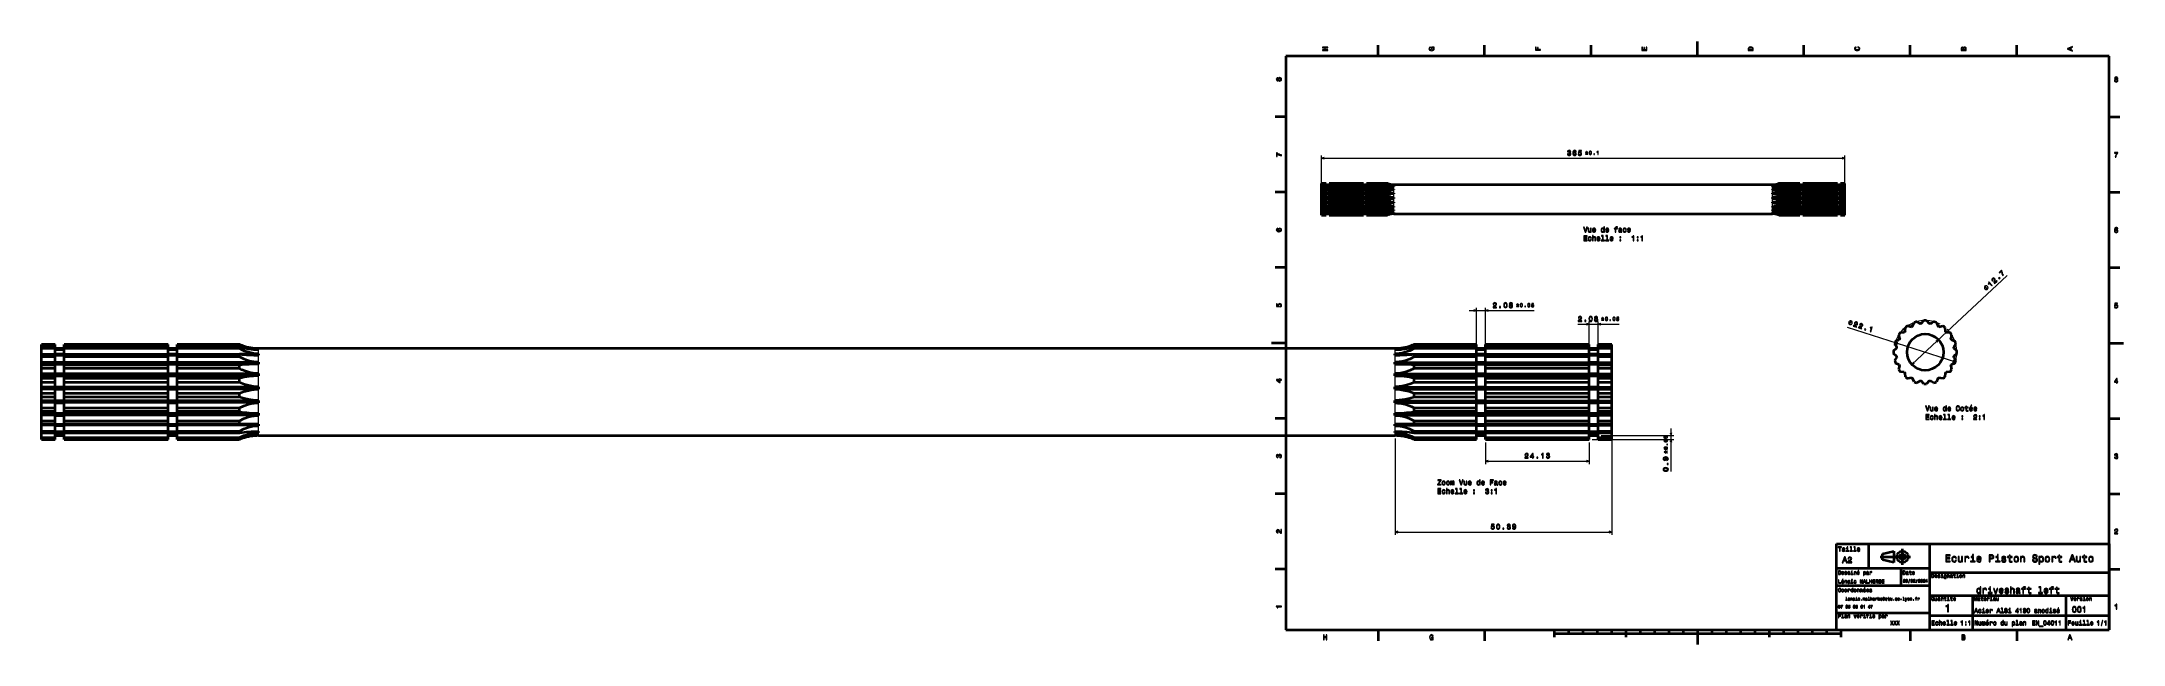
# Model space of a CAD drawing. Extents: x -858 to 594, y 0 to 420.
import ezdxf

# ---------------------------------------------------------------- set-up
doc = ezdxf.new("R2010")
doc.units = 0

msp = doc.modelspace()

# ---------------------------------------------------------------- linework, layer by layer
at = {"color": 7, "lineweight": 35}
for p, q in [((584, 410), (10, 410)), ((10, 410), (10, 10)), ((584, 10), (584, 410)), ((40.091309, 321.229736), (64.221313, 321.229736)), ((64.221313, 321.162872), (40.091309, 321.162872)), ((40.091309, 320.608704), (64.221313, 320.608704)), ((64.221313, 320.241913), (40.091309, 320.241913)), ((85.227844, 320.343811), (349.438782, 320.343811)), ((370.445313, 321.229736), (394.575317, 321.229736)), ((394.575317, 321.162872), (370.445313, 321.162872)), ((370.445313, 320.608704), (394.575317, 320.608704)), ((394.575317, 320.241913), (370.445313, 320.241913)), ((85.253326, 316.98999), (34.833313, 316.98999)), ((85.253326, 316.648651), (34.833313, 316.648651)), ((85.253326, 314.352386), (34.833313, 314.352386)), ((85.253326, 313.935699), (34.833313, 313.935699)), ((85.253326, 311.306702), (34.833313, 311.306702)), ((85.253326, 310.855499), (34.833313, 310.855499)), ((85.253326, 308.151093), (34.833313, 308.151093)), ((85.253326, 307.709564), (34.833313, 307.709564)), ((85.253326, 305.194489), (34.833313, 305.194489)), ((40.091309, 318.967194), (64.221313, 318.967194)), ((64.221313, 318.336426), (40.091309, 318.336426)), ((40.091309, 316.465912), (64.221313, 316.465912)), ((64.221313, 315.632904), (40.091309, 315.632904)), ((40.091309, 313.349701), (64.221313, 313.349701)), ((64.221313, 312.395996), (40.091309, 312.395996)), ((40.091309, 309.923584), (64.221313, 309.923584)), ((64.221313, 308.942505), (40.091309, 308.942505)), ((40.091309, 306.522949), (64.221313, 306.522949)), ((64.221313, 305.610565), (40.091309, 305.610565)), ((349.41333, 316.98999), (399.833313, 316.98999)), ((349.41333, 316.648651), (399.833313, 316.648651)), ((349.41333, 314.352386), (399.833313, 314.352386)), ((349.41333, 313.935699), (399.833313, 313.935699)), ((349.41333, 311.306702), (399.833313, 311.306702)), ((349.41333, 310.855499), (399.833313, 310.855499)), ((349.41333, 308.151093), (399.833313, 308.151093)), ((349.41333, 307.709564), (399.833313, 307.709564)), ((349.41333, 305.194489), (399.833313, 305.194489)), ((370.445313, 318.967194), (394.575317, 318.967194)), ((394.575317, 318.336426), (370.445313, 318.336426)), ((370.445313, 316.465912), (394.575317, 316.465912)), ((394.575317, 315.632904), (370.445313, 315.632904)), ((370.445313, 313.349701), (394.575317, 313.349701)), ((394.575317, 312.395996), (370.445313, 312.395996)), ((370.445313, 309.923584), (394.575317, 309.923584)), ((394.575317, 308.942505), (370.445313, 308.942505)), ((370.445313, 306.522949), (394.575317, 306.522949)), ((394.575317, 305.610565), (370.445313, 305.610565)), ((85.253326, 304.805786), (34.833313, 304.805786)), ((85.253326, 302.428467), (34.833313, 302.428467)), ((40.091309, 303.480652), (64.221313, 303.480652)), ((64.221313, 302.726257), (40.091309, 302.726257)), ((40.091309, 301.094513), (64.221313, 301.094513)), ((64.221313, 300.57196), (40.091309, 300.57196)), ((40.091309, 299.598083), (64.221313, 299.598083)), ((64.221313, 299.358521), (40.091309, 299.358521)), ((40.091309, 299.137878), (64.221313, 299.137878)), ((85.227844, 300.023804), (349.438782, 300.023804)), ((349.41333, 304.805786), (399.833313, 304.805786)), ((349.41333, 302.428467), (399.833313, 302.428467)), ((370.445313, 303.480652), (394.575317, 303.480652)), ((394.575317, 302.726257), (370.445313, 302.726257)), ((370.445313, 301.094513), (394.575317, 301.094513)), ((394.575317, 300.57196), (370.445313, 300.57196)), ((370.445313, 299.598083), (394.575317, 299.598083)), ((394.575317, 299.358521), (370.445313, 299.358521)), ((370.445313, 299.137878), (394.575317, 299.137878)), ((-841.906982, 209.03952), (-769.516968, 209.03952)), ((-769.516968, 208.838867), (-841.906982, 208.838867)), ((-841.906982, 207.176407), (-769.516968, 207.176407)), ((-769.516968, 206.07608), (-841.906982, 206.07608)), ((-763.267944, 209.03952), (-719.755981, 209.03952)), ((-719.755981, 208.838867), (-763.267944, 208.838867)), ((-763.267944, 207.176407), (-719.755981, 207.176407)), ((-719.755981, 206.07608), (-763.267944, 206.07608)), ((-706.497375, 206.381714), (86.135406, 206.381714)), ((99.393982, 209.03952), (142.905975, 209.03952)), ((142.905975, 208.838867), (99.393982, 208.838867)), ((99.393982, 207.176407), (142.905975, 207.176407)), ((142.905975, 206.07608), (99.393982, 206.07608)), ((149.154984, 209.03952), (221.544968, 209.03952)), ((221.544968, 208.838867), (149.154984, 208.838867)), ((149.154984, 207.176407), (221.544968, 207.176407)), ((221.544968, 206.07608), (149.154984, 206.07608)), ((-706.420959, 196.320297), (-857.680969, 196.320297)), ((-706.420959, 195.296249), (-857.680969, 195.296249)), ((-841.906982, 202.251892), (-769.516968, 202.251892)), ((-769.516968, 200.359604), (-841.906982, 200.359604)), ((-841.906982, 194.748062), (-769.516968, 194.748062)), ((-769.516968, 192.249023), (-841.906982, 192.249023)), ((-763.267944, 202.251892), (-719.755981, 202.251892)), ((-719.755981, 200.359604), (-763.267944, 200.359604)), ((-763.267944, 194.748062), (-719.755981, 194.748062)), ((-719.755981, 192.249023), (-763.267944, 192.249023)), ((86.058983, 196.320297), (237.31897, 196.320297)), ((86.058983, 195.296249), (237.31897, 195.296249)), ((99.393982, 202.251892), (142.905975, 202.251892)), ((142.905975, 200.359604), (99.393982, 200.359604)), ((99.393982, 194.748062), (142.905975, 194.748062)), ((142.905975, 192.249023), (99.393982, 192.249023)), ((149.154984, 202.251892), (221.544968, 202.251892)), ((221.544968, 200.359604), (149.154984, 200.359604)), ((149.154984, 194.748062), (221.544968, 194.748062)), ((221.544968, 192.249023), (149.154984, 192.249023)), ((-706.420959, 188.40741), (-857.680969, 188.40741)), ((-706.420959, 187.15744), (-857.680969, 187.15744)), ((-706.420959, 179.270386), (-857.680969, 179.270386)), ((-706.420959, 177.916824), (-857.680969, 177.916824)), ((-841.906982, 185.399399), (-769.516968, 185.399399)), ((-769.516968, 182.538254), (-841.906982, 182.538254)), ((-841.906982, 175.121048), (-769.516968, 175.121048)), ((-763.267944, 185.399399), (-719.755981, 185.399399)), ((-719.755981, 182.538254), (-763.267944, 182.538254)), ((-763.267944, 175.121048), (-719.755981, 175.121048)), ((86.058983, 188.40741), (237.31897, 188.40741)), ((86.058983, 187.15744), (237.31897, 187.15744)), ((86.058983, 179.270386), (237.31897, 179.270386)), ((86.058983, 177.916824), (237.31897, 177.916824)), ((99.393982, 185.399399), (142.905975, 185.399399)), ((142.905975, 182.538254), (99.393982, 182.538254)), ((99.393982, 175.121048), (142.905975, 175.121048)), ((149.154984, 185.399399), (221.544968, 185.399399)), ((221.544968, 182.538254), (149.154984, 182.538254)), ((149.154984, 175.121048), (221.544968, 175.121048)), ((-706.420959, 169.803604), (-857.680969, 169.803604)), ((-706.420959, 168.478973), (-857.680969, 168.478973)), ((-706.420959, 160.933746), (-857.680969, 160.933746)), ((-706.420959, 159.7677), (-857.680969, 159.7677)), ((-769.516968, 172.177856), (-841.906982, 172.177856)), ((-841.906982, 164.919113), (-769.516968, 164.919113)), ((-769.516968, 162.181961), (-841.906982, 162.181961)), ((-719.755981, 172.177856), (-763.267944, 172.177856)), ((-763.267944, 164.919113), (-719.755981, 164.919113)), ((-719.755981, 162.181961), (-763.267944, 162.181961)), ((86.058983, 169.803604), (237.31897, 169.803604)), ((86.058983, 168.478973), (237.31897, 168.478973)), ((86.058983, 160.933746), (237.31897, 160.933746)), ((86.058983, 159.7677), (237.31897, 159.7677)), ((142.905975, 172.177856), (99.393982, 172.177856)), ((99.393982, 164.919113), (142.905975, 164.919113)), ((142.905975, 162.181961), (99.393982, 162.181961)), ((221.544968, 172.177856), (149.154984, 172.177856)), ((149.154984, 164.919113), (221.544968, 164.919113)), ((221.544968, 162.181961), (149.154984, 162.181961)), ((-706.420959, 152.635742), (-857.680969, 152.635742)), ((-841.906982, 155.792236), (-769.516968, 155.792236)), ((-769.516968, 153.529068), (-841.906982, 153.529068)), ((-841.906982, 148.633804), (-769.516968, 148.633804)), ((-769.516968, 147.066162), (-841.906982, 147.066162)), ((-763.267944, 155.792236), (-719.755981, 155.792236)), ((-719.755981, 153.529068), (-763.267944, 153.529068)), ((-763.267944, 148.633804), (-719.755981, 148.633804)), ((-719.755981, 147.066162), (-763.267944, 147.066162)), ((-706.497375, 145.421722), (86.135406, 145.421722)), ((86.058983, 152.635742), (237.31897, 152.635742)), ((99.393982, 155.792236), (142.905975, 155.792236)), ((142.905975, 153.529068), (99.393982, 153.529068)), ((99.393982, 148.633804), (142.905975, 148.633804)), ((142.905975, 147.066162), (99.393982, 147.066162)), ((149.154984, 155.792236), (221.544968, 155.792236)), ((221.544968, 153.529068), (149.154984, 153.529068)), ((149.154984, 148.633804), (221.544968, 148.633804)), ((221.544968, 147.066162), (149.154984, 147.066162)), ((-841.906982, 144.144562), (-769.516968, 144.144562)), ((-769.516968, 143.425888), (-841.906982, 143.425888)), ((-841.906982, 142.763916), (-769.516968, 142.763916)), ((-763.267944, 144.144562), (-719.755981, 144.144562)), ((-719.755981, 143.425888), (-763.267944, 143.425888)), ((-763.267944, 142.763916), (-719.755981, 142.763916)), ((99.393982, 144.144562), (142.905975, 144.144562)), ((142.905975, 143.425888), (99.393982, 143.425888)), ((99.393982, 142.763916), (142.905975, 142.763916)), ((149.154984, 144.144562), (221.544968, 144.144562)), ((221.544968, 143.425888), (149.154984, 143.425888)), ((149.154984, 142.763916), (221.544968, 142.763916)), ((394, 10), (394, 70)), ((394, 70), (584, 70)), ((424.5, 61), (445.5, 61)), ((459, 10), (459, 70)), ((584, 70), (584, 10)), ((394, 53), (459, 53)), ((459, 50), (584, 50)), ((394, 41), (459, 41)), ((459, 34), (584, 34)), ((554, 10), (554, 34)), ((394, 22), (459, 22)), ((459, 20), (584, 20)), ((10, 10), (584, 10)), ((197, 7.5), (397, 7.5)), ((394, 10), (584, 10))]:
    msp.add_line(p, q, dxfattribs=at)
at = {"color": 7, "lineweight": 35, "ltscale": 0.1875}
for p, q in [((74.400002, 410), (74.400002, 417.5)), ((148.600006, 410), (148.600006, 417.5)), ((222.800003, 410), (222.800003, 417.5)), ((371.200012, 410), (371.200012, 417.5)), ((445.399994, 410), (445.399994, 417.5)), ((519.599976, 410), (519.599976, 417.5)), ((10, 367.5), (2.5, 367.5)), ((584, 367.5), (591.5, 367.5)), ((10, 315), (2.5, 315)), ((584, 315), (591.5, 315)), ((10, 262.5), (2.5, 262.5)), ((584, 262.5), (591.5, 262.5)), ((10, 157.5), (2.5, 157.5)), ((584, 157.5), (591.5, 157.5)), ((10, 105), (2.5, 105)), ((584, 105), (591.5, 105)), ((10, 52.5), (2.5, 52.5)), ((584, 52.5), (591.5, 52.5)), ((74.400002, 10), (74.400002, 2.5)), ((148.600006, 10), (148.600006, 2.5)), ((445.399994, 10), (445.399994, 2.5)), ((519.599976, 10), (519.599976, 2.5))]:
    msp.add_line(p, q, dxfattribs=at)
at = {"color": 7, "lineweight": 35, "ltscale": 0.25}
for p, q in [((297, 410), (297, 420)), ((10, 210), (0, 210)), ((584, 210), (594, 210)), ((489, 10), (489, 20)), ((297, 10), (297, 0))]:
    msp.add_line(p, q, dxfattribs=at)
at = {"color": 7, "lineweight": 13}
for p, q in [((34.833313, 306.805786), (34.833313, 340.766052)), ((34.833313, 338.766052), (399.833313, 338.766052)), ((399.833313, 306.805786), (399.833313, 340.766052)), ((446.549042, 194.923401), (512.978333, 257.048798)), ((137.905975, 232.62178), (183.085144, 232.62178)), ((142.905975, 208.348877), (142.905975, 234.62178)), ((149.154984, 208.348877), (149.154984, 234.62178)), ((213.562073, 223.079788), (242.492249, 223.079788)), ((401.343262, 220.932953), (476.882507, 196.898026)), ((229.793976, 145.454559), (280.586517, 145.454559)), ((237.31897, 151.529068), (237.31897, 76.266136)), ((278.586517, 120.414558), (278.586517, 150.454559)), ((86.135406, 143.421722), (86.135406, 76.266136)), ((223.544968, 142.763916), (280.586517, 142.763916)), ((149.154984, 127.65995), (221.544968, 127.65995)), ((86.135406, 78.266136), (237.31897, 78.266136))]:
    msp.add_line(p, q, dxfattribs=at)
at = {"color": 7, "lineweight": 35, "ltscale": 0.001672}
for p, q in [((34.833313, 321.162872), (34.833313, 321.229736)), ((38.008331, 321.162872), (38.008331, 321.229736)), ((40.091309, 321.162872), (40.091309, 321.229736)), ((64.221313, 321.162872), (64.221313, 321.229736)), ((66.304321, 321.162872), (66.304321, 321.229736)), ((80.808319, 321.162872), (80.808319, 321.229736)), ((353.858337, 321.162872), (353.858337, 321.229736)), ((368.362335, 321.162872), (368.362335, 321.229736)), ((370.445313, 321.162872), (370.445313, 321.229736)), ((394.575317, 321.162872), (394.575317, 321.229736)), ((396.658325, 321.162872), (396.658325, 321.229736)), ((399.833313, 321.162872), (399.833313, 321.229736))]:
    msp.add_line(p, q, dxfattribs=at)
at = {"color": 7, "lineweight": 35, "ltscale": 0.079375}
for p, q in [((34.833313, 321.229736), (38.008331, 321.229736)), ((38.008331, 321.162872), (34.833313, 321.162872)), ((34.833313, 320.608704), (38.008331, 320.608704)), ((38.008331, 320.241913), (34.833313, 320.241913)), ((396.658325, 321.229736), (399.833313, 321.229736)), ((399.833313, 321.162872), (396.658325, 321.162872)), ((396.658325, 320.608704), (399.833313, 320.608704)), ((399.833313, 320.241913), (396.658325, 320.241913)), ((34.833313, 318.967194), (38.008331, 318.967194)), ((38.008331, 318.336426), (34.833313, 318.336426)), ((34.833313, 316.465912), (38.008331, 316.465912)), ((38.008331, 315.632904), (34.833313, 315.632904)), ((34.833313, 313.349701), (38.008331, 313.349701)), ((38.008331, 312.395996), (34.833313, 312.395996)), ((34.833313, 309.923584), (38.008331, 309.923584)), ((38.008331, 308.942505), (34.833313, 308.942505)), ((34.833313, 306.522949), (38.008331, 306.522949)), ((38.008331, 305.610565), (34.833313, 305.610565)), ((396.658325, 318.967194), (399.833313, 318.967194)), ((399.833313, 318.336426), (396.658325, 318.336426)), ((396.658325, 316.465912), (399.833313, 316.465912)), ((399.833313, 315.632904), (396.658325, 315.632904)), ((396.658325, 313.349701), (399.833313, 313.349701)), ((399.833313, 312.395996), (396.658325, 312.395996)), ((396.658325, 309.923584), (399.833313, 309.923584)), ((399.833313, 308.942505), (396.658325, 308.942505)), ((396.658325, 306.522949), (399.833313, 306.522949)), ((399.833313, 305.610565), (396.658325, 305.610565)), ((34.833313, 303.480652), (38.008331, 303.480652)), ((38.008331, 302.726257), (34.833313, 302.726257)), ((34.833313, 301.094513), (38.008331, 301.094513)), ((38.008331, 300.57196), (34.833313, 300.57196)), ((34.833313, 299.598083), (38.008331, 299.598083)), ((38.008331, 299.358521), (34.833313, 299.358521)), ((34.833313, 299.137878), (38.008331, 299.137878)), ((396.658325, 303.480652), (399.833313, 303.480652)), ((399.833313, 302.726257), (396.658325, 302.726257)), ((396.658325, 301.094513), (399.833313, 301.094513)), ((399.833313, 300.57196), (396.658325, 300.57196)), ((396.658325, 299.598083), (399.833313, 299.598083)), ((399.833313, 299.358521), (396.658325, 299.358521)), ((396.658325, 299.137878), (399.833313, 299.137878))]:
    msp.add_line(p, q, dxfattribs=at)
at = {"color": 7, "lineweight": 35, "ltscale": 0.013854}
for p, q in [((34.833313, 320.608704), (34.833313, 321.162872)), ((38.008331, 320.608704), (38.008331, 321.162872)), ((40.091309, 320.608704), (40.091309, 321.162872)), ((64.221313, 320.608704), (64.221313, 321.162872)), ((66.304321, 320.608704), (66.304321, 321.162872)), ((368.362335, 320.608704), (368.362335, 321.162872)), ((370.445313, 320.608704), (370.445313, 321.162872)), ((394.575317, 320.608704), (394.575317, 321.162872)), ((396.658325, 320.608704), (396.658325, 321.162872)), ((399.833313, 320.608704), (399.833313, 321.162872))]:
    msp.add_line(p, q, dxfattribs=at)
at = {"color": 7, "lineweight": 35, "ltscale": 0.00917}
for p, q in [((34.833313, 320.241913), (34.833313, 320.608704)), ((38.008331, 320.241913), (38.008331, 320.608704)), ((40.091309, 320.241913), (40.091309, 320.608704)), ((64.221313, 320.241913), (64.221313, 320.608704)), ((66.304321, 320.241913), (66.304321, 320.608704)), ((80.808319, 320.241913), (80.808319, 320.608704)), ((353.858337, 320.241913), (353.858337, 320.608704)), ((368.362335, 320.241913), (368.362335, 320.608704)), ((370.445313, 320.241913), (370.445313, 320.608704)), ((394.575317, 320.241913), (394.575317, 320.608704)), ((396.658325, 320.241913), (396.658325, 320.608704)), ((399.833313, 320.241913), (399.833313, 320.608704))]:
    msp.add_line(p, q, dxfattribs=at)
at = {"color": 7, "lineweight": 35, "ltscale": 0.032013}
for p, q in [((34.833313, 318.961395), (34.833313, 320.241913)), ((399.833313, 318.961395), (399.833313, 320.241913)), ((34.833313, 314.352386), (34.833313, 315.632904)), ((399.833313, 314.352386), (399.833313, 315.632904))]:
    msp.add_line(p, q, dxfattribs=at)
at = {"color": 7, "lineweight": 35, "ltscale": 0.052074}
for p, q in [((38.008331, 320.332855), (40.091309, 320.332855)), ((38.008331, 320.136444), (40.091309, 320.136444)), ((40.091309, 320.073578), (38.008331, 320.073578)), ((38.008331, 320.009155), (40.091309, 320.009155)), ((368.362335, 320.332855), (370.445313, 320.332855)), ((368.362335, 320.136444), (370.445313, 320.136444)), ((368.362335, 320.009155), (370.445313, 320.009155)), ((38.008331, 319.035309), (40.091309, 319.035309)), ((40.091309, 318.961395), (38.008331, 318.961395)), ((38.008331, 318.742523), (40.091309, 318.742523)), ((38.008331, 317.067719), (40.091309, 317.067719)), ((38.008331, 316.638092), (40.091309, 316.638092)), ((38.008331, 314.4263), (40.091309, 314.4263)), ((38.008331, 313.901886), (40.091309, 313.901886)), ((38.008331, 311.369568), (40.091309, 311.369568)), ((38.008331, 310.801727), (40.091309, 310.801727)), ((38.008331, 308.196777), (40.091309, 308.196777)), ((38.008331, 307.641052), (40.091309, 307.641052)), ((38.008331, 305.218506), (40.091309, 305.218506)), ((368.362335, 319.035309), (370.445313, 319.035309)), ((368.362335, 318.742523), (370.445313, 318.742523)), ((368.362335, 317.067719), (370.445313, 317.067719)), ((368.362335, 316.638092), (370.445313, 316.638092)), ((368.362335, 314.4263), (370.445313, 314.4263)), ((368.362335, 313.901886), (370.445313, 313.901886)), ((368.362335, 311.369568), (370.445313, 311.369568)), ((368.362335, 310.801727), (370.445313, 310.801727)), ((368.362335, 308.196777), (370.445313, 308.196777)), ((368.362335, 307.641052), (370.445313, 307.641052)), ((368.362335, 305.218506), (370.445313, 305.218506)), ((38.008331, 304.729309), (40.091309, 304.729309)), ((38.008331, 302.726257), (40.091309, 302.726257)), ((38.008331, 302.351471), (40.091309, 302.351471)), ((38.008331, 300.96402), (40.091309, 300.96402)), ((40.091309, 300.810303), (38.008331, 300.810303)), ((38.008331, 300.740326), (40.091309, 300.740326)), ((38.008331, 300.104248), (40.091309, 300.104248)), ((38.008331, 300.053589), (40.091309, 300.053589)), ((38.008331, 300.03476), (40.091309, 300.03476)), ((368.362335, 304.729309), (370.445313, 304.729309)), ((368.362335, 302.726257), (370.445313, 302.726257)), ((368.362335, 302.351471), (370.445313, 302.351471)), ((368.362335, 300.96402), (370.445313, 300.96402)), ((368.362335, 300.740326), (370.445313, 300.740326)), ((368.362335, 300.104248), (370.445313, 300.104248)), ((368.362335, 300.053589), (370.445313, 300.053589)), ((368.362335, 300.03476), (370.445313, 300.03476))]:
    msp.add_line(p, q, dxfattribs=at)
at = {"color": 7, "lineweight": 35, "ltscale": 0.030165}
for p, q in [((38.008331, 319.035309), (38.008331, 320.241913)), ((40.091309, 319.035309), (40.091309, 320.241913)), ((64.221313, 319.035309), (64.221313, 320.241913)), ((66.304321, 319.035309), (66.304321, 320.241913)), ((368.362335, 319.035309), (368.362335, 320.241913)), ((370.445313, 319.035309), (370.445313, 320.241913)), ((394.575317, 319.035309), (394.575317, 320.241913)), ((396.658325, 319.035309), (396.658325, 320.241913)), ((38.008331, 314.4263), (38.008331, 315.632904)), ((40.091309, 314.4263), (40.091309, 315.632904)), ((64.221313, 314.4263), (64.221313, 315.632904)), ((66.304321, 314.4263), (66.304321, 315.632904)), ((368.362335, 314.4263), (368.362335, 315.632904)), ((370.445313, 314.4263), (370.445313, 315.632904)), ((394.575317, 314.4263), (394.575317, 315.632904)), ((396.658325, 314.4263), (396.658325, 315.632904))]:
    msp.add_line(p, q, dxfattribs=at)
at = {"color": 7, "lineweight": 35, "ltscale": 0.052075}
for p, q in [((64.221313, 320.332855), (66.304321, 320.332855)), ((64.221313, 320.136444), (66.304321, 320.136444)), ((66.304321, 320.073578), (64.221313, 320.073578)), ((64.221313, 320.009155), (66.304321, 320.009155)), ((368.362305, 320.073578), (370.445313, 320.073578)), ((394.575317, 320.332855), (396.658325, 320.332855)), ((394.575317, 320.136444), (396.658325, 320.136444)), ((394.575317, 320.073578), (396.658325, 320.073578)), ((394.575317, 320.009155), (396.658325, 320.009155)), ((64.221313, 319.035309), (66.304321, 319.035309)), ((66.304321, 318.961395), (64.221313, 318.961395)), ((64.221313, 318.742523), (66.304321, 318.742523)), ((64.221313, 317.067719), (66.304321, 317.067719)), ((64.221313, 316.638092), (66.304321, 316.638092)), ((64.221313, 314.4263), (66.304321, 314.4263)), ((64.221313, 313.901886), (66.304321, 313.901886)), ((64.221313, 311.369568), (66.304321, 311.369568)), ((64.221313, 310.801727), (66.304321, 310.801727)), ((64.221313, 308.196777), (66.304321, 308.196777)), ((64.221313, 307.641052), (66.304321, 307.641052)), ((64.221313, 305.218506), (66.304321, 305.218506)), ((368.362305, 318.961395), (370.445313, 318.961395)), ((394.575317, 319.035309), (396.658325, 319.035309)), ((394.575317, 318.961395), (396.658325, 318.961395)), ((394.575317, 318.742523), (396.658325, 318.742523)), ((394.575317, 317.067719), (396.658325, 317.067719)), ((394.575317, 316.638092), (396.658325, 316.638092)), ((394.575317, 314.4263), (396.658325, 314.4263)), ((394.575317, 313.901886), (396.658325, 313.901886)), ((394.575317, 311.369568), (396.658325, 311.369568)), ((394.575317, 310.801727), (396.658325, 310.801727)), ((394.575317, 308.196777), (396.658325, 308.196777)), ((394.575317, 307.641052), (396.658325, 307.641052)), ((394.575317, 305.218506), (396.658325, 305.218506)), ((64.221313, 304.729309), (66.304321, 304.729309)), ((64.221313, 302.726257), (66.304321, 302.726257)), ((64.221313, 302.351471), (66.304321, 302.351471)), ((64.221313, 300.96402), (66.304321, 300.96402)), ((66.304321, 300.810303), (64.221313, 300.810303)), ((64.221313, 300.740326), (66.304321, 300.740326)), ((64.221313, 300.104248), (66.304321, 300.104248)), ((64.221313, 300.053589), (66.304321, 300.053589)), ((64.221313, 300.03476), (66.304321, 300.03476)), ((368.362305, 300.810303), (370.445313, 300.810303)), ((394.575317, 304.729309), (396.658325, 304.729309)), ((394.575317, 302.726257), (396.658325, 302.726257)), ((394.575317, 302.351471), (396.658325, 302.351471)), ((394.575317, 300.96402), (396.658325, 300.96402)), ((394.575317, 300.810303), (396.658325, 300.810303)), ((394.575317, 300.740326), (396.658325, 300.740326)), ((394.575317, 300.104248), (396.658325, 300.104248)), ((394.575317, 300.053589), (396.658325, 300.053589)), ((394.575317, 300.03476), (396.658325, 300.03476))]:
    msp.add_line(p, q, dxfattribs=at)
at = {"color": 7, "lineweight": 35, "ltscale": 0.3626}
for p, q in [((66.304321, 321.229736), (80.808319, 321.229736)), ((80.808319, 321.162872), (66.304321, 321.162872)), ((66.304321, 320.608704), (80.808319, 320.608704)), ((80.808319, 320.241913), (66.304321, 320.241913)), ((353.858337, 321.229736), (368.362335, 321.229736)), ((368.362335, 321.162872), (353.858337, 321.162872)), ((353.858337, 320.608704), (368.362335, 320.608704)), ((368.362335, 320.241913), (353.858337, 320.241913)), ((66.304321, 318.967194), (80.808319, 318.967194)), ((80.808319, 318.336426), (66.304321, 318.336426)), ((66.304321, 316.465912), (80.808319, 316.465912)), ((80.808319, 315.632904), (66.304321, 315.632904)), ((66.304321, 313.349701), (80.808319, 313.349701)), ((80.808319, 312.395996), (66.304321, 312.395996)), ((66.304321, 309.923584), (80.808319, 309.923584)), ((80.808319, 308.942505), (66.304321, 308.942505)), ((66.304321, 306.522949), (80.808319, 306.522949)), ((80.808319, 305.610565), (66.304321, 305.610565)), ((353.858337, 318.967194), (368.362335, 318.967194)), ((368.362335, 318.336426), (353.858337, 318.336426)), ((353.858337, 316.465912), (368.362335, 316.465912)), ((368.362335, 315.632904), (353.858337, 315.632904)), ((353.858337, 313.349701), (368.362335, 313.349701)), ((368.362335, 312.395996), (353.858337, 312.395996)), ((353.858337, 309.923584), (368.362335, 309.923584)), ((368.362335, 308.942505), (353.858337, 308.942505)), ((353.858337, 306.522949), (368.362335, 306.522949)), ((368.362335, 305.610565), (353.858337, 305.610565)), ((66.304321, 303.480652), (80.808319, 303.480652)), ((80.808319, 302.726257), (66.304321, 302.726257)), ((66.304321, 301.094513), (80.808319, 301.094513)), ((80.808319, 300.57196), (66.304321, 300.57196)), ((66.304321, 299.598083), (80.808319, 299.598083)), ((80.808319, 299.358521), (66.304321, 299.358521)), ((66.304321, 299.137878), (80.808319, 299.137878)), ((353.858337, 303.480652), (368.362335, 303.480652)), ((368.362335, 302.726257), (353.858337, 302.726257)), ((353.858337, 301.094513), (368.362335, 301.094513)), ((368.362335, 300.57196), (353.858337, 300.57196)), ((353.858337, 299.598083), (368.362335, 299.598083)), ((368.362335, 299.358521), (353.858337, 299.358521)), ((353.858337, 299.137878), (368.362335, 299.137878))]:
    msp.add_line(p, q, dxfattribs=at)
at = {"color": 7, "lineweight": 35, "ltscale": 0.035341}
msp.add_line((85.253326, 320.073578), (83.839691, 320.073578), dxfattribs=at)
at = {"color": 7, "lineweight": 13, "ltscale": 0.004858}
for p, q in [((85.227844, 320.149506), (85.227844, 320.343811)), ((349.438782, 320.149506), (349.438782, 320.343811))]:
    msp.add_line(p, q, dxfattribs=at)
at = {"color": 7, "lineweight": 35, "ltscale": 0.000637}
for p, q in [((85.253326, 320.149506), (85.227844, 320.149506)), ((85.227844, 320.016785), (85.253326, 320.016785)), ((85.253326, 319.050659), (85.227844, 319.050659)), ((85.227844, 318.745392), (85.253326, 318.745392)), ((85.253326, 317.083862), (85.227844, 317.083862)), ((85.227844, 316.635925), (85.253326, 316.635925)), ((85.253326, 314.44162), (85.227844, 314.44162)), ((85.227844, 313.894867), (85.253326, 313.894867)), ((85.253326, 311.382629), (85.227844, 311.382629)), ((85.227844, 310.790558), (85.253326, 310.790558)), ((85.253326, 308.206268), (85.227844, 308.206268)), ((85.227844, 307.626862), (85.253326, 307.626862)), ((85.253326, 305.22348), (85.227844, 305.22348)), ((85.227844, 304.71344), (85.253326, 304.71344)), ((85.253326, 302.726257), (85.227844, 302.726257)), ((85.227844, 302.33551), (85.253326, 302.33551)), ((85.253326, 300.959015), (85.227844, 300.959015)), ((85.227844, 300.72583), (85.253326, 300.72583)), ((85.253326, 300.094788), (85.227844, 300.094788)), ((85.227844, 300.041931), (85.253326, 300.041931))]:
    msp.add_line(p, q, dxfattribs=at)
at = {"color": 7, "lineweight": 13, "ltscale": 0.024153}
for p, q in [((85.227844, 319.050659), (85.227844, 320.016785)), ((349.438782, 319.050659), (349.438782, 320.016785))]:
    msp.add_line(p, q, dxfattribs=at)
at = {"color": 7, "lineweight": 35, "ltscale": 0.003318}
for p, q in [((85.253326, 320.149506), (85.253326, 320.016785)), ((349.41333, 320.016785), (349.41333, 320.149506))]:
    msp.add_line(p, q, dxfattribs=at)
at = {"color": 7, "lineweight": 35, "ltscale": 0.000636}
for p, q in [((349.438782, 320.149506), (349.41333, 320.149506)), ((349.41333, 320.016785), (349.438782, 320.016785)), ((349.438782, 319.050659), (349.41333, 319.050659)), ((349.41333, 318.745392), (349.438782, 318.745392)), ((349.438782, 317.083862), (349.41333, 317.083862)), ((349.41333, 316.635925), (349.438782, 316.635925)), ((349.438782, 314.44162), (349.41333, 314.44162)), ((349.41333, 313.894867), (349.438782, 313.894867)), ((349.438782, 311.382629), (349.41333, 311.382629)), ((349.41333, 310.790558), (349.438782, 310.790558)), ((349.438782, 308.206268), (349.41333, 308.206268)), ((349.41333, 307.626862), (349.438782, 307.626862)), ((349.438782, 305.22348), (349.41333, 305.22348)), ((349.41333, 304.71344), (349.438782, 304.71344)), ((349.438782, 302.726257), (349.41333, 302.726257)), ((349.41333, 302.33551), (349.438782, 302.33551)), ((349.438782, 300.959015), (349.41333, 300.959015)), ((349.41333, 300.72583), (349.438782, 300.72583)), ((349.438782, 300.094788), (349.41333, 300.094788)), ((349.41333, 300.041931), (349.438782, 300.041931))]:
    msp.add_line(p, q, dxfattribs=at)
at = {"color": 7, "lineweight": 35, "ltscale": 0.035346}
msp.add_line((349.41333, 320.073578), (350.827179, 320.073578), dxfattribs=at)
at = {"color": 7, "lineweight": 35, "ltscale": 0.015769}
for p, q in [((34.833313, 318.336426), (34.833313, 318.967194)), ((38.008331, 318.336426), (38.008331, 318.967194)), ((40.091309, 318.336426), (40.091309, 318.967194)), ((64.221313, 318.336426), (64.221313, 318.967194)), ((66.304321, 318.336426), (66.304321, 318.967194)), ((80.808319, 318.336426), (80.808319, 318.967194)), ((353.858337, 318.336426), (353.858337, 318.967194)), ((368.362335, 318.336426), (368.362335, 318.967194)), ((370.445313, 318.336426), (370.445313, 318.967194)), ((394.575317, 318.336426), (394.575317, 318.967194)), ((396.658325, 318.336426), (396.658325, 318.967194)), ((399.833313, 318.336426), (399.833313, 318.967194))]:
    msp.add_line(p, q, dxfattribs=at)
at = {"color": 7, "lineweight": 35, "ltscale": 0.033661}
for p, q in [((34.833313, 316.98999), (34.833313, 318.336426)), ((399.833313, 316.98999), (399.833313, 318.336426))]:
    msp.add_line(p, q, dxfattribs=at)
at = {"color": 7, "lineweight": 35, "ltscale": 0.008533}
for p, q in [((34.833313, 316.648651), (34.833313, 316.98999)), ((399.833313, 316.648651), (399.833313, 316.98999))]:
    msp.add_line(p, q, dxfattribs=at)
at = {"color": 7, "lineweight": 35, "ltscale": 0.004568}
for p, q in [((34.833313, 316.465912), (34.833313, 316.648651)), ((399.833313, 316.465912), (399.833313, 316.648651))]:
    msp.add_line(p, q, dxfattribs=at)
at = {"color": 7, "lineweight": 35, "ltscale": 0.010267}
for p, q in [((34.833313, 316.055237), (34.833313, 316.465912)), ((38.008331, 316.055237), (38.008331, 316.465912)), ((40.091309, 316.055237), (40.091309, 316.465912)), ((64.221313, 316.055237), (64.221313, 316.465912)), ((66.304321, 316.055237), (66.304321, 316.465912)), ((80.808319, 316.055237), (80.808319, 316.465912)), ((353.858337, 316.055237), (353.858337, 316.465912)), ((368.362335, 316.055237), (368.362335, 316.465912)), ((370.445313, 316.055237), (370.445313, 316.465912)), ((394.575317, 316.055237), (394.575317, 316.465912)), ((396.658325, 316.055237), (396.658325, 316.465912)), ((399.833313, 316.055237), (399.833313, 316.465912))]:
    msp.add_line(p, q, dxfattribs=at)
at = {"color": 7, "lineweight": 35, "ltscale": 0.010558}
for p, q in [((34.833313, 315.632904), (34.833313, 316.055237)), ((38.008331, 315.632904), (38.008331, 316.055237)), ((40.091309, 315.632904), (40.091309, 316.055237)), ((64.221313, 315.632904), (64.221313, 316.055237)), ((66.304321, 315.632904), (66.304321, 316.055237)), ((80.808319, 315.632904), (80.808319, 316.055237)), ((353.858337, 315.632904), (353.858337, 316.055237)), ((368.362335, 315.632904), (368.362335, 316.055237)), ((370.445313, 315.632904), (370.445313, 316.055237)), ((394.575317, 315.632904), (394.575317, 316.055237)), ((396.658325, 315.632904), (396.658325, 316.055237)), ((399.833313, 315.632904), (399.833313, 316.055237))]:
    msp.add_line(p, q, dxfattribs=at)
at = {"color": 7, "lineweight": 35, "ltscale": 0.010417}
for p, q in [((34.833313, 313.935699), (34.833313, 314.352386)), ((399.833313, 313.935699), (399.833313, 314.352386))]:
    msp.add_line(p, q, dxfattribs=at)
at = {"color": 7, "lineweight": 35, "ltscale": 0.01465}
for p, q in [((34.833313, 313.349701), (34.833313, 313.935699)), ((399.833313, 313.349701), (399.833313, 313.935699))]:
    msp.add_line(p, q, dxfattribs=at)
at = {"color": 7, "lineweight": 35, "ltscale": 0.023843}
for p, q in [((34.833313, 312.395996), (34.833313, 313.349701)), ((38.008331, 312.395996), (38.008331, 313.349701)), ((40.091309, 312.395996), (40.091309, 313.349701)), ((64.221313, 312.395996), (64.221313, 313.349701)), ((66.304321, 312.395996), (66.304321, 313.349701)), ((80.808319, 312.395996), (80.808319, 313.349701)), ((353.858337, 312.395996), (353.858337, 313.349701)), ((368.362335, 312.395996), (368.362335, 313.349701)), ((370.445313, 312.395996), (370.445313, 313.349701)), ((394.575317, 312.395996), (394.575317, 313.349701)), ((396.658325, 312.395996), (396.658325, 313.349701)), ((399.833313, 312.395996), (399.833313, 313.349701))]:
    msp.add_line(p, q, dxfattribs=at)
at = {"color": 7, "lineweight": 35, "ltscale": 0.027232}
for p, q in [((34.833313, 311.306702), (34.833313, 312.395996)), ((399.833313, 311.306702), (399.833313, 312.395996))]:
    msp.add_line(p, q, dxfattribs=at)
at = {"color": 7, "lineweight": 35, "ltscale": 0.01128}
for p, q in [((34.833313, 310.855499), (34.833313, 311.306702)), ((399.833313, 310.855499), (399.833313, 311.306702))]:
    msp.add_line(p, q, dxfattribs=at)
at = {"color": 7, "lineweight": 35, "ltscale": 0.023298}
for p, q in [((34.833313, 309.923584), (34.833313, 310.855499)), ((399.833313, 309.923584), (399.833313, 310.855499))]:
    msp.add_line(p, q, dxfattribs=at)
at = {"color": 7, "lineweight": 35, "ltscale": 0.024527}
for p, q in [((34.833313, 308.942505), (34.833313, 309.923584)), ((38.008331, 308.942505), (38.008331, 309.923584)), ((40.091309, 308.942505), (40.091309, 309.923584)), ((64.221313, 308.942505), (64.221313, 309.923584)), ((66.304321, 308.942505), (66.304321, 309.923584)), ((80.808319, 308.942505), (80.808319, 309.923584)), ((353.858337, 308.942505), (353.858337, 309.923584)), ((368.362335, 308.942505), (368.362335, 309.923584)), ((370.445313, 308.942505), (370.445313, 309.923584)), ((394.575317, 308.942505), (394.575317, 309.923584)), ((396.658325, 308.942505), (396.658325, 309.923584)), ((399.833313, 308.942505), (399.833313, 309.923584))]:
    msp.add_line(p, q, dxfattribs=at)
at = {"color": 7, "lineweight": 35, "ltscale": 0.019785}
for p, q in [((34.833313, 308.151093), (34.833313, 308.942505)), ((399.833313, 308.151093), (399.833313, 308.942505))]:
    msp.add_line(p, q, dxfattribs=at)
at = {"color": 7, "lineweight": 35, "ltscale": 0.011038}
for p, q in [((34.833313, 307.709564), (34.833313, 308.151093)), ((399.833313, 307.709564), (399.833313, 308.151093))]:
    msp.add_line(p, q, dxfattribs=at)
at = {"color": 7, "lineweight": 35, "ltscale": 0.029665}
for p, q in [((34.833313, 306.522949), (34.833313, 307.709564)), ((399.833313, 306.522949), (399.833313, 307.709564))]:
    msp.add_line(p, q, dxfattribs=at)
at = {"color": 7, "lineweight": 35, "ltscale": 0.02281}
for p, q in [((34.833313, 305.610565), (34.833313, 306.522949)), ((38.008331, 305.610565), (38.008331, 306.522949)), ((40.091309, 305.610565), (40.091309, 306.522949)), ((64.221313, 305.610565), (64.221313, 306.522949)), ((66.304321, 305.610565), (66.304321, 306.522949)), ((80.808319, 305.610565), (80.808319, 306.522949)), ((353.858337, 305.610565), (353.858337, 306.522949)), ((368.362335, 305.610565), (368.362335, 306.522949)), ((370.445313, 305.610565), (370.445313, 306.522949)), ((394.575317, 305.610565), (394.575317, 306.522949)), ((396.658325, 305.610565), (396.658325, 306.522949)), ((399.833313, 305.610565), (399.833313, 306.522949))]:
    msp.add_line(p, q, dxfattribs=at)
at = {"color": 7, "lineweight": 35, "ltscale": 0.010402}
for p, q in [((34.833313, 305.194489), (34.833313, 305.610565)), ((399.833313, 305.194489), (399.833313, 305.610565))]:
    msp.add_line(p, q, dxfattribs=at)
at = {"color": 7, "lineweight": 35, "ltscale": 0.009718}
for p, q in [((34.833313, 304.805786), (34.833313, 305.194489)), ((399.833313, 304.805786), (399.833313, 305.194489))]:
    msp.add_line(p, q, dxfattribs=at)
at = {"color": 7, "lineweight": 35, "ltscale": 0.031718}
for p, q in [((38.008331, 317.067719), (38.008331, 318.336426)), ((40.091309, 317.067719), (40.091309, 318.336426)), ((64.221313, 317.067719), (64.221313, 318.336426)), ((66.304321, 317.067719), (66.304321, 318.336426)), ((368.362335, 317.067719), (368.362335, 318.336426)), ((370.445313, 317.067719), (370.445313, 318.336426)), ((394.575317, 317.067719), (394.575317, 318.336426)), ((396.658325, 317.067719), (396.658325, 318.336426))]:
    msp.add_line(p, q, dxfattribs=at)
at = {"color": 7, "lineweight": 35, "ltscale": 0.004305}
for p, q in [((38.008331, 316.465912), (38.008331, 316.638092)), ((40.091309, 316.465912), (40.091309, 316.638092)), ((64.221313, 316.465912), (64.221313, 316.638092)), ((66.304321, 316.465912), (66.304321, 316.638092)), ((368.362335, 316.465912), (368.362335, 316.638092)), ((370.445313, 316.465912), (370.445313, 316.638092)), ((394.575317, 316.465912), (394.575317, 316.638092)), ((396.658325, 316.465912), (396.658325, 316.638092))]:
    msp.add_line(p, q, dxfattribs=at)
at = {"color": 7, "lineweight": 35, "ltscale": 0.013805}
for p, q in [((38.008331, 313.349701), (38.008331, 313.901886)), ((40.091309, 313.349701), (40.091309, 313.901886)), ((64.221313, 313.349701), (64.221313, 313.901886)), ((66.304321, 313.349701), (66.304321, 313.901886)), ((368.362335, 313.349701), (368.362335, 313.901886)), ((370.445313, 313.349701), (370.445313, 313.901886)), ((394.575317, 313.349701), (394.575317, 313.901886)), ((396.658325, 313.349701), (396.658325, 313.901886))]:
    msp.add_line(p, q, dxfattribs=at)
at = {"color": 7, "lineweight": 35, "ltscale": 0.025661}
for p, q in [((38.008331, 311.369568), (38.008331, 312.395996)), ((40.091309, 311.369568), (40.091309, 312.395996)), ((64.221313, 311.369568), (64.221313, 312.395996)), ((66.304321, 311.369568), (66.304321, 312.395996)), ((368.362335, 311.369568), (368.362335, 312.395996)), ((370.445313, 311.369568), (370.445313, 312.395996)), ((394.575317, 311.369568), (394.575317, 312.395996)), ((396.658325, 311.369568), (396.658325, 312.395996))]:
    msp.add_line(p, q, dxfattribs=at)
at = {"color": 7, "lineweight": 35, "ltscale": 0.021954}
for p, q in [((38.008331, 309.923584), (38.008331, 310.801727)), ((40.091309, 309.923584), (40.091309, 310.801727)), ((64.221313, 309.923584), (64.221313, 310.801727)), ((66.304321, 309.923584), (66.304321, 310.801727)), ((368.362335, 309.923584), (368.362335, 310.801727)), ((370.445313, 309.923584), (370.445313, 310.801727)), ((394.575317, 309.923584), (394.575317, 310.801727)), ((396.658325, 309.923584), (396.658325, 310.801727))]:
    msp.add_line(p, q, dxfattribs=at)
at = {"color": 7, "lineweight": 35, "ltscale": 0.018643}
for p, q in [((38.008331, 308.196777), (38.008331, 308.942505)), ((40.091309, 308.196777), (40.091309, 308.942505)), ((64.221313, 308.196777), (64.221313, 308.942505)), ((66.304321, 308.196777), (66.304321, 308.942505)), ((368.362335, 308.196777), (368.362335, 308.942505)), ((370.445313, 308.196777), (370.445313, 308.942505)), ((394.575317, 308.196777), (394.575317, 308.942505)), ((396.658325, 308.196777), (396.658325, 308.942505))]:
    msp.add_line(p, q, dxfattribs=at)
at = {"color": 7, "lineweight": 35, "ltscale": 0.027953}
for p, q in [((38.008331, 306.522949), (38.008331, 307.641052)), ((40.091309, 306.522949), (40.091309, 307.641052)), ((64.221313, 306.522949), (64.221313, 307.641052)), ((66.304321, 306.522949), (66.304321, 307.641052)), ((368.362335, 306.522949), (368.362335, 307.641052)), ((370.445313, 306.522949), (370.445313, 307.641052)), ((394.575317, 306.522949), (394.575317, 307.641052)), ((396.658325, 306.522949), (396.658325, 307.641052))]:
    msp.add_line(p, q, dxfattribs=at)
at = {"color": 7, "lineweight": 35, "ltscale": 0.009801}
for p, q in [((38.008331, 305.218506), (38.008331, 305.610565)), ((40.091309, 305.218506), (40.091309, 305.610565)), ((64.221313, 305.218506), (64.221313, 305.610565)), ((66.304321, 305.218506), (66.304321, 305.610565)), ((368.362335, 305.218506), (368.362335, 305.610565)), ((370.445313, 305.218506), (370.445313, 305.610565)), ((394.575317, 305.218506), (394.575317, 305.610565)), ((396.658325, 305.218506), (396.658325, 305.610565))]:
    msp.add_line(p, q, dxfattribs=at)
at = {"color": 7, "lineweight": 35, "ltscale": 0.109753}
msp.add_line((85.253326, 318.961395), (80.86319, 318.961395), dxfattribs=at)
at = {"color": 7, "lineweight": 13, "ltscale": 0.041538}
for p, q in [((85.227844, 317.083862), (85.227844, 318.745392)), ((349.438782, 317.083862), (349.438782, 318.745392))]:
    msp.add_line(p, q, dxfattribs=at)
at = {"color": 7, "lineweight": 13, "ltscale": 0.026328}
for p, q in [((85.227844, 315.582825), (85.227844, 316.635925)), ((349.438782, 315.582825), (349.438782, 316.635925))]:
    msp.add_line(p, q, dxfattribs=at)
at = {"color": 7, "lineweight": 13, "ltscale": 0.02853}
for p, q in [((85.227844, 314.44162), (85.227844, 315.582825)), ((349.438782, 314.44162), (349.438782, 315.582825))]:
    msp.add_line(p, q, dxfattribs=at)
at = {"color": 7, "lineweight": 13, "ltscale": 0.062806}
for p, q in [((85.227844, 311.382629), (85.227844, 313.894867)), ((349.438782, 311.382629), (349.438782, 313.894867))]:
    msp.add_line(p, q, dxfattribs=at)
at = {"color": 7, "lineweight": 13, "ltscale": 0.064607}
for p, q in [((85.227844, 308.206268), (85.227844, 310.790558)), ((349.438782, 308.206268), (349.438782, 310.790558))]:
    msp.add_line(p, q, dxfattribs=at)
at = {"color": 7, "lineweight": 13, "ltscale": 0.060085}
for p, q in [((85.227844, 305.22348), (85.227844, 307.626862)), ((349.438782, 305.22348), (349.438782, 307.626862))]:
    msp.add_line(p, q, dxfattribs=at)
at = {"color": 7, "lineweight": 35, "ltscale": 0.007632}
for p, q in [((85.253326, 319.050659), (85.253326, 318.745392)), ((349.41333, 318.745392), (349.41333, 319.050659))]:
    msp.add_line(p, q, dxfattribs=at)
at = {"color": 7, "lineweight": 35, "ltscale": 0.011198}
for p, q in [((85.253326, 317.083862), (85.253326, 316.635925)), ((349.41333, 316.635925), (349.41333, 317.083862))]:
    msp.add_line(p, q, dxfattribs=at)
at = {"color": 7, "lineweight": 35, "ltscale": 0.013669}
for p, q in [((85.253326, 314.44162), (85.253326, 313.894867)), ((349.41333, 313.894867), (349.41333, 314.44162))]:
    msp.add_line(p, q, dxfattribs=at)
at = {"color": 7, "lineweight": 35, "ltscale": 0.014802}
for p, q in [((85.253326, 311.382629), (85.253326, 310.790558)), ((349.41333, 310.790558), (349.41333, 311.382629))]:
    msp.add_line(p, q, dxfattribs=at)
at = {"color": 7, "lineweight": 35, "ltscale": 0.014485}
for p, q in [((85.253326, 308.206268), (85.253326, 307.626862)), ((349.41333, 307.626862), (349.41333, 308.206268))]:
    msp.add_line(p, q, dxfattribs=at)
at = {"color": 7, "lineweight": 35, "ltscale": 0.012751}
for p, q in [((85.253326, 305.22348), (85.253326, 304.71344)), ((349.41333, 304.71344), (349.41333, 305.22348))]:
    msp.add_line(p, q, dxfattribs=at)
at = {"color": 7, "lineweight": 35, "ltscale": 0.10976}
msp.add_line((349.41333, 318.961395), (353.803741, 318.961395), dxfattribs=at)
at = {"color": 7, "lineweight": 35, "ltscale": 0.033128}
for p, q in [((34.833313, 303.480652), (34.833313, 304.805786)), ((399.833313, 303.480652), (399.833313, 304.805786))]:
    msp.add_line(p, q, dxfattribs=at)
at = {"color": 7, "lineweight": 35, "ltscale": 0.01886}
for p, q in [((34.833313, 302.726257), (34.833313, 303.480652)), ((38.008331, 302.726257), (38.008331, 303.480652)), ((40.091309, 302.726257), (40.091309, 303.480652)), ((64.221313, 302.726257), (64.221313, 303.480652)), ((66.304321, 302.726257), (66.304321, 303.480652)), ((80.808319, 302.726257), (80.808319, 303.480652)), ((353.858337, 302.726257), (353.858337, 303.480652)), ((368.362335, 302.726257), (368.362335, 303.480652)), ((370.445313, 302.726257), (370.445313, 303.480652)), ((394.575317, 302.726257), (394.575317, 303.480652)), ((396.658325, 302.726257), (396.658325, 303.480652)), ((399.833313, 302.726257), (399.833313, 303.480652))]:
    msp.add_line(p, q, dxfattribs=at)
at = {"color": 7, "lineweight": 35, "ltscale": 0.007445}
for p, q in [((34.833313, 302.428467), (34.833313, 302.726257)), ((399.833313, 302.428467), (399.833313, 302.726257))]:
    msp.add_line(p, q, dxfattribs=at)
at = {"color": 7, "lineweight": 35, "ltscale": 0.033349}
for p, q in [((34.833313, 301.094513), (34.833313, 302.428467)), ((399.833313, 301.094513), (399.833313, 302.428467))]:
    msp.add_line(p, q, dxfattribs=at)
at = {"color": 7, "lineweight": 35, "ltscale": 0.013064}
for p, q in [((34.833313, 300.57196), (34.833313, 301.094513)), ((38.008331, 300.57196), (38.008331, 301.094513)), ((40.091309, 300.57196), (40.091309, 301.094513)), ((64.221313, 300.57196), (64.221313, 301.094513)), ((66.304321, 300.57196), (66.304321, 301.094513)), ((80.808319, 300.57196), (80.808319, 301.094513)), ((353.858337, 300.57196), (353.858337, 301.094513)), ((368.362335, 300.57196), (368.362335, 301.094513)), ((370.445313, 300.57196), (370.445313, 301.094513)), ((394.575317, 300.57196), (394.575317, 301.094513)), ((396.658325, 300.57196), (396.658325, 301.094513)), ((399.833313, 300.57196), (399.833313, 301.094513))]:
    msp.add_line(p, q, dxfattribs=at)
at = {"color": 7, "lineweight": 35, "ltscale": 0.024347}
for p, q in [((34.833313, 299.598083), (34.833313, 300.57196)), ((38.008331, 299.598083), (38.008331, 300.57196)), ((40.091309, 299.598083), (40.091309, 300.57196)), ((64.221313, 299.598083), (64.221313, 300.57196)), ((66.304321, 299.598083), (66.304321, 300.57196)), ((368.362335, 299.598083), (368.362335, 300.57196)), ((370.445313, 299.598083), (370.445313, 300.57196)), ((394.575317, 299.598083), (394.575317, 300.57196)), ((396.658325, 299.598083), (396.658325, 300.57196)), ((399.833313, 299.598083), (399.833313, 300.57196))]:
    msp.add_line(p, q, dxfattribs=at)
at = {"color": 7, "lineweight": 35, "ltscale": 0.005989}
for p, q in [((34.833313, 299.358521), (34.833313, 299.598083)), ((38.008331, 299.358521), (38.008331, 299.598083)), ((40.091309, 299.358521), (40.091309, 299.598083)), ((64.221313, 299.358521), (64.221313, 299.598083)), ((66.304321, 299.358521), (66.304321, 299.598083)), ((80.808319, 299.358521), (80.808319, 299.598083)), ((353.858337, 299.358521), (353.858337, 299.598083)), ((368.362335, 299.358521), (368.362335, 299.598083)), ((370.445313, 299.358521), (370.445313, 299.598083)), ((394.575317, 299.358521), (394.575317, 299.598083)), ((396.658325, 299.358521), (396.658325, 299.598083)), ((399.833313, 299.358521), (399.833313, 299.598083))]:
    msp.add_line(p, q, dxfattribs=at)
at = {"color": 7, "lineweight": 35, "ltscale": 0.005516}
for p, q in [((34.833313, 299.137878), (34.833313, 299.358521)), ((38.008331, 299.137878), (38.008331, 299.358521)), ((40.091309, 299.137878), (40.091309, 299.358521)), ((64.221313, 299.137878), (64.221313, 299.358521)), ((66.304321, 299.137878), (66.304321, 299.358521)), ((368.362335, 299.137878), (368.362335, 299.358521)), ((370.445313, 299.137878), (370.445313, 299.358521)), ((394.575317, 299.137878), (394.575317, 299.358521)), ((396.658325, 299.137878), (396.658325, 299.358521)), ((399.833313, 299.137878), (399.833313, 299.358521))]:
    msp.add_line(p, q, dxfattribs=at)
at = {"color": 7, "lineweight": 35, "ltscale": 0.031216}
for p, q in [((38.008331, 303.480652), (38.008331, 304.729309)), ((40.091309, 303.480652), (40.091309, 304.729309)), ((64.221313, 303.480652), (64.221313, 304.729309)), ((66.304321, 303.480652), (66.304321, 304.729309)), ((368.362335, 303.480652), (368.362335, 304.729309)), ((370.445313, 303.480652), (370.445313, 304.729309)), ((394.575317, 303.480652), (394.575317, 304.729309)), ((396.658325, 303.480652), (396.658325, 304.729309))]:
    msp.add_line(p, q, dxfattribs=at)
at = {"color": 7, "lineweight": 35, "ltscale": 0.031424}
for p, q in [((38.008331, 301.094513), (38.008331, 302.351471)), ((40.091309, 301.094513), (40.091309, 302.351471)), ((64.221313, 301.094513), (64.221313, 302.351471)), ((66.304321, 301.094513), (66.304321, 302.351471)), ((368.362335, 301.094513), (368.362335, 302.351471)), ((370.445313, 301.094513), (370.445313, 302.351471)), ((394.575317, 301.094513), (394.575317, 302.351471)), ((396.658325, 301.094513), (396.658325, 302.351471))]:
    msp.add_line(p, q, dxfattribs=at)
at = {"color": 7, "lineweight": 35, "ltscale": 0.110488}
msp.add_line((85.227844, 302.726257), (80.808319, 302.726257), dxfattribs=at)
at = {"color": 7, "lineweight": 35, "ltscale": 0.069604}
msp.add_line((85.253326, 300.810303), (82.469147, 300.810303), dxfattribs=at)
at = {"color": 7, "lineweight": 13, "ltscale": 0.04968}
for p, q in [((85.227844, 302.726257), (85.227844, 304.71344)), ((349.438782, 302.726257), (349.438782, 304.71344))]:
    msp.add_line(p, q, dxfattribs=at)
at = {"color": 7, "lineweight": 13, "ltscale": 0.034412}
for p, q in [((85.227844, 300.959015), (85.227844, 302.33551)), ((349.438782, 300.959015), (349.438782, 302.33551))]:
    msp.add_line(p, q, dxfattribs=at)
at = {"color": 7, "lineweight": 13, "ltscale": 0.015776}
for p, q in [((85.227844, 300.094788), (85.227844, 300.72583)), ((349.438782, 300.094788), (349.438782, 300.72583))]:
    msp.add_line(p, q, dxfattribs=at)
at = {"color": 7, "lineweight": 13, "ltscale": 0.000453}
for p, q in [((85.227844, 300.023804), (85.227844, 300.041931)), ((349.438782, 300.023804), (349.438782, 300.041931))]:
    msp.add_line(p, q, dxfattribs=at)
at = {"color": 7, "lineweight": 35, "ltscale": 0.009769}
for p, q in [((85.253326, 302.726257), (85.253326, 302.33551)), ((349.41333, 302.33551), (349.41333, 302.726257))]:
    msp.add_line(p, q, dxfattribs=at)
at = {"color": 7, "lineweight": 35, "ltscale": 0.00583}
for p, q in [((85.253326, 300.959015), (85.253326, 300.72583)), ((349.41333, 300.72583), (349.41333, 300.959015))]:
    msp.add_line(p, q, dxfattribs=at)
at = {"color": 7, "lineweight": 35, "ltscale": 0.001321}
for p, q in [((85.253326, 300.094788), (85.253326, 300.041931)), ((349.41333, 300.041931), (349.41333, 300.094788))]:
    msp.add_line(p, q, dxfattribs=at)
at = {"color": 7, "lineweight": 35, "ltscale": 0.069574}
msp.add_line((349.41333, 300.810303), (352.196289, 300.810303), dxfattribs=at)
at = {"color": 7, "lineweight": 35, "ltscale": 0.110489}
msp.add_line((353.858337, 302.726257), (349.438782, 302.726257), dxfattribs=at)
at = {"color": 7, "lineweight": 13, "ltscale": 0.418273}
for p, q in [((221.544968, 208.348877), (221.544968, 225.079788)), ((227.793976, 208.348877), (227.793976, 225.079788))]:
    msp.add_line(p, q, dxfattribs=at)
at = {"color": 7, "lineweight": 35, "ltscale": 0.067322}
for p, q in [((441.870026, 218.193466), (442.053192, 220.880096)), ((443.644257, 222.036087), (446.256012, 221.380066)), ((447.063232, 221.791351), (448.067627, 224.289902)), ((449.938049, 224.897644), (452.219238, 223.46666)), ((453.114044, 223.608383), (454.8414, 225.674255)), ((456.808075, 225.674255), (458.535431, 223.608383)), ((459.430237, 223.46666), (461.711426, 224.897644)), ((463.581848, 224.289902), (464.586243, 221.791351)), ((465.393463, 221.380066), (468.005219, 222.036087)), ((469.596283, 220.880096), (469.779449, 218.193466)), ((433.748627, 204.581482), (435.814514, 206.308823)), ((435.956238, 207.203629), (434.525238, 209.484818)), ((435.132965, 211.355255), (437.631531, 212.359665)), ((438.042816, 213.16687), (437.38678, 215.77861)), ((438.542786, 217.369705), (441.229431, 217.552856)), ((470.420044, 217.552856), (473.106689, 217.369705)), ((474.262695, 215.77861), (473.606659, 213.16687)), ((474.017944, 212.359665), (476.51651, 211.355255)), ((477.124237, 209.484818), (475.693237, 207.203629)), ((475.834961, 206.308823), (477.900848, 204.581482)), ((435.814514, 200.887466), (433.748627, 202.614807)), ((434.525238, 197.711472), (435.956238, 199.992661)), ((437.631531, 194.836624), (435.132965, 195.841034)), ((437.38678, 191.417679), (438.042816, 194.029419)), ((441.229431, 189.643433), (438.542786, 189.826584)), ((442.053192, 186.316193), (441.870026, 189.002823)), ((469.779449, 189.002823), (469.596283, 186.316193)), ((473.106689, 189.826584), (470.420044, 189.643433)), ((473.606659, 194.029419), (474.262695, 191.417679)), ((476.51651, 195.841034), (474.017944, 194.836624)), ((475.693237, 199.992661), (477.124237, 197.711472)), ((477.900848, 202.614807), (475.834961, 200.887466)), ((446.256012, 185.816223), (443.644257, 185.160202)), ((448.067627, 182.906387), (447.063232, 185.404938)), ((452.219238, 183.72963), (449.938049, 182.298645)), ((454.8414, 181.522034), (453.114044, 183.587906)), ((458.535431, 183.587906), (456.808075, 181.522034)), ((461.711426, 182.298645), (459.430237, 183.72963)), ((464.586243, 185.404938), (463.581848, 182.906387)), ((468.005219, 185.160202), (465.393463, 185.816223))]:
    msp.add_line(p, q, dxfattribs=at)
at = {"color": 7, "lineweight": 35, "ltscale": 0.005016}
for p, q in [((-857.680969, 208.838867), (-857.680969, 209.03952)), ((-848.155945, 208.838867), (-848.155945, 209.03952)), ((-841.906982, 208.838867), (-841.906982, 209.03952)), ((-769.516968, 208.838867), (-769.516968, 209.03952)), ((-763.267944, 208.838867), (-763.267944, 209.03952)), ((-719.755981, 208.838867), (-719.755981, 209.03952)), ((99.393982, 208.838867), (99.393982, 209.03952)), ((142.905975, 208.838867), (142.905975, 209.03952)), ((149.154984, 208.838867), (149.154984, 209.03952)), ((221.544968, 208.838867), (221.544968, 209.03952)), ((227.793976, 208.838867), (227.793976, 209.03952)), ((237.31897, 208.838867), (237.31897, 209.03952))]:
    msp.add_line(p, q, dxfattribs=at)
at = {"color": 7, "lineweight": 35, "ltscale": 0.238126}
for p, q in [((-857.680969, 209.03952), (-848.155945, 209.03952)), ((-848.155945, 208.838867), (-857.680969, 208.838867)), ((-857.680969, 207.176407), (-848.155945, 207.176407)), ((-848.155945, 206.07608), (-857.680969, 206.07608)), ((-857.680969, 202.251892), (-848.155945, 202.251892)), ((-848.155945, 200.359604), (-857.680969, 200.359604)), ((-857.680969, 194.748062), (-848.155945, 194.748062)), ((-848.155945, 192.249023), (-857.680969, 192.249023)), ((-857.680969, 185.399399), (-848.155945, 185.399399)), ((-848.155945, 182.538254), (-857.680969, 182.538254)), ((-857.680969, 175.121048), (-848.155945, 175.121048)), ((-848.155945, 172.177856), (-857.680969, 172.177856)), ((-857.680969, 164.919113), (-848.155945, 164.919113)), ((-848.155945, 162.181961), (-857.680969, 162.181961)), ((-857.680969, 155.792236), (-848.155945, 155.792236)), ((-848.155945, 153.529068), (-857.680969, 153.529068)), ((-857.680969, 148.633804), (-848.155945, 148.633804)), ((-848.155945, 147.066162), (-857.680969, 147.066162)), ((-857.680969, 144.144562), (-848.155945, 144.144562)), ((-848.155945, 143.425888), (-857.680969, 143.425888)), ((-857.680969, 142.763916), (-848.155945, 142.763916))]:
    msp.add_line(p, q, dxfattribs=at)
at = {"color": 7, "lineweight": 35, "ltscale": 0.041562}
for p, q in [((-857.680969, 207.176392), (-857.680969, 208.838867)), ((-848.155945, 207.176392), (-848.155945, 208.838867)), ((-841.906982, 207.176392), (-841.906982, 208.838867)), ((-769.516968, 207.176392), (-769.516968, 208.838867)), ((-763.267944, 207.176392), (-763.267944, 208.838867)), ((142.905975, 207.176392), (142.905975, 208.838867)), ((149.154984, 207.176392), (149.154984, 208.838867)), ((221.544968, 207.176392), (221.544968, 208.838867)), ((227.793976, 207.176392), (227.793976, 208.838867)), ((237.31897, 207.176392), (237.31897, 208.838867))]:
    msp.add_line(p, q, dxfattribs=at)
at = {"color": 7, "lineweight": 35, "ltscale": 0.027508}
for p, q in [((-857.680969, 206.07608), (-857.680969, 207.176407)), ((-848.155945, 206.07608), (-848.155945, 207.176407)), ((-841.906982, 206.07608), (-841.906982, 207.176407)), ((-769.516968, 206.07608), (-769.516968, 207.176407)), ((-763.267944, 206.07608), (-763.267944, 207.176407)), ((-719.755981, 206.07608), (-719.755981, 207.176407)), ((99.393982, 206.07608), (99.393982, 207.176407)), ((142.905975, 206.07608), (142.905975, 207.176407)), ((149.154984, 206.07608), (149.154984, 207.176407)), ((221.544968, 206.07608), (221.544968, 207.176407)), ((227.793976, 206.07608), (227.793976, 207.176407)), ((237.31897, 206.07608), (237.31897, 207.176407))]:
    msp.add_line(p, q, dxfattribs=at)
at = {"color": 7, "lineweight": 35, "ltscale": 0.09604}
for p, q in [((-857.680969, 202.234467), (-857.680969, 206.07608)), ((237.31897, 202.234467), (237.31897, 206.07608)), ((-857.680969, 188.40741), (-857.680969, 192.249023)), ((237.31897, 188.40741), (237.31897, 192.249023))]:
    msp.add_line(p, q, dxfattribs=at)
at = {"color": 7, "lineweight": 35, "ltscale": 0.156224}
for p, q in [((-848.155945, 206.348877), (-841.906982, 206.348877)), ((-848.155945, 205.759644), (-841.906982, 205.759644)), ((-841.906982, 205.571014), (-848.155945, 205.571014)), ((-848.155945, 205.377808), (-841.906982, 205.377808)), ((-848.155945, 202.456223), (-841.906982, 202.456223)), ((-841.906982, 202.234467), (-848.155945, 202.234467)), ((-848.155945, 201.577896), (-841.906982, 201.577896)), ((-848.155945, 196.553452), (-841.906982, 196.553452)), ((-848.155945, 195.264603), (-841.906982, 195.264603)), ((-848.155945, 188.629166), (-841.906982, 188.629166)), ((-848.155945, 187.055954), (-841.906982, 187.055954)), ((-848.155945, 179.459015), (-841.906982, 179.459015)), ((-848.155945, 177.755447), (-841.906982, 177.755447)), ((-848.155945, 169.940659), (-841.906982, 169.940659)), ((-848.155945, 168.273483), (-841.906982, 168.273483)), ((-848.155945, 161.005798), (-841.906982, 161.005798)), ((-848.155945, 159.538223), (-841.906982, 159.538223)), ((-848.155945, 153.529068), (-841.906982, 153.529068)), ((-848.155945, 152.404739), (-841.906982, 152.404739)), ((-848.155945, 148.242325), (-841.906982, 148.242325)), ((-841.906982, 147.781219), (-848.155945, 147.781219)), ((-848.155945, 147.571289), (-841.906982, 147.571289)), ((-848.155945, 145.663071), (-841.906982, 145.663071)), ((-848.155945, 145.511032), (-841.906982, 145.511032)), ((-848.155945, 145.454559), (-841.906982, 145.454559))]:
    msp.add_line(p, q, dxfattribs=at)
at = {"color": 7, "lineweight": 35, "ltscale": 0.090496}
for p, q in [((-848.155945, 202.456223), (-848.155945, 206.07608)), ((-841.906982, 202.456223), (-841.906982, 206.07608)), ((-769.516968, 202.456223), (-769.516968, 206.07608)), ((-763.267944, 202.456223), (-763.267944, 206.07608)), ((142.905975, 202.456223), (142.905975, 206.07608)), ((149.154984, 202.456223), (149.154984, 206.07608)), ((221.544968, 202.456223), (221.544968, 206.07608)), ((227.793976, 202.456223), (227.793976, 206.07608)), ((-848.155945, 188.629166), (-848.155945, 192.249023)), ((-841.906982, 188.629166), (-841.906982, 192.249023)), ((-769.516968, 188.629166), (-769.516968, 192.249023)), ((-763.267944, 188.629166), (-763.267944, 192.249023)), ((142.905975, 188.629166), (142.905975, 192.249023)), ((149.154984, 188.629166), (149.154984, 192.249023)), ((221.544968, 188.629166), (221.544968, 192.249023)), ((227.793976, 188.629166), (227.793976, 192.249023))]:
    msp.add_line(p, q, dxfattribs=at)
at = {"color": 7, "lineweight": 35, "ltscale": 0.156226}
for p, q in [((-769.516968, 206.348877), (-763.267944, 206.348877)), ((-769.516968, 205.759644), (-763.267944, 205.759644)), ((-763.267944, 205.571014), (-769.516968, 205.571014)), ((-769.516968, 205.377808), (-763.267944, 205.377808)), ((-769.516968, 202.456223), (-763.267944, 202.456223)), ((-763.267944, 202.234467), (-769.516968, 202.234467)), ((-769.516968, 201.577896), (-763.267944, 201.577896)), ((-769.516968, 196.553452), (-763.267944, 196.553452)), ((-769.516968, 195.264603), (-763.267944, 195.264603)), ((-769.516968, 188.629166), (-763.267944, 188.629166)), ((-769.516968, 187.055954), (-763.267944, 187.055954)), ((-769.516968, 179.459015), (-763.267944, 179.459015)), ((-769.516968, 177.755447), (-763.267944, 177.755447)), ((-769.516968, 169.940659), (-763.267944, 169.940659)), ((-769.516968, 168.273483), (-763.267944, 168.273483)), ((-769.516968, 161.005798), (-763.267944, 161.005798)), ((-769.516968, 159.538223), (-763.267944, 159.538223)), ((-769.516968, 153.529068), (-763.267944, 153.529068)), ((-769.516968, 152.404739), (-763.267944, 152.404739)), ((-769.516968, 148.242325), (-763.267944, 148.242325)), ((-763.267944, 147.781219), (-769.516968, 147.781219)), ((-769.516968, 147.571289), (-763.267944, 147.571289)), ((-769.516968, 145.663071), (-763.267944, 145.663071)), ((-769.516968, 145.511032), (-763.267944, 145.511032)), ((-769.516968, 145.454559), (-763.267944, 145.454559))]:
    msp.add_line(p, q, dxfattribs=at)
at = {"color": 7, "lineweight": 35, "ltscale": 0.106023}
msp.add_line((-706.420959, 205.571014), (-710.661865, 205.571014), dxfattribs=at)
at = {"color": 7, "lineweight": 13, "ltscale": 0.014573}
for p, q in [((-706.497375, 205.798782), (-706.497375, 206.381714)), ((86.135406, 205.798782), (86.135406, 206.381714))]:
    msp.add_line(p, q, dxfattribs=at)
at = {"color": 7, "lineweight": 35, "ltscale": 0.00191}
for p, q in [((-706.420959, 205.798782), (-706.497375, 205.798782)), ((-706.497375, 205.400665), (-706.420959, 205.400665)), ((-706.420959, 202.502228), (-706.497375, 202.502228)), ((-706.497375, 201.586456), (-706.420959, 201.586456)), ((-706.420959, 196.601837), (-706.497375, 196.601837)), ((-706.497375, 195.258041), (-706.420959, 195.258041)), ((-706.420959, 188.675171), (-706.497375, 188.675171)), ((-706.497375, 187.034897), (-706.420959, 187.034897)), ((-706.420959, 179.498154), (-706.497375, 179.498154)), ((-706.497375, 177.721954), (-706.420959, 177.721954)), ((-706.420959, 169.969086), (-706.497375, 169.969086)), ((-706.497375, 168.23085), (-706.420959, 168.23085)), ((-706.420959, 161.020752), (-706.497375, 161.020752)), ((-706.497375, 159.490601), (-706.420959, 159.490601)), ((-706.420959, 153.529068), (-706.497375, 153.529068)), ((-706.497375, 152.356812), (-706.420959, 152.356812)), ((-706.420959, 148.227371), (-706.497375, 148.227371)), ((-706.497375, 147.52774), (-706.420959, 147.52774)), ((-706.420959, 145.634644), (-706.497375, 145.634644)), ((-706.497375, 145.47612), (-706.420959, 145.47612))]:
    msp.add_line(p, q, dxfattribs=at)
at = {"color": 7, "lineweight": 13, "ltscale": 0.072461}
for p, q in [((-706.497375, 202.502228), (-706.497375, 205.400665)), ((86.135406, 202.502228), (86.135406, 205.400665))]:
    msp.add_line(p, q, dxfattribs=at)
at = {"color": 7, "lineweight": 35, "ltscale": 0.009953}
for p, q in [((-706.420959, 205.798782), (-706.420959, 205.400665)), ((86.058983, 205.400665), (86.058983, 205.798782))]:
    msp.add_line(p, q, dxfattribs=at)
at = {"color": 7, "lineweight": 35, "ltscale": 0.001911}
for p, q in [((86.135406, 205.798782), (86.058983, 205.798782)), ((86.058983, 205.400665), (86.135406, 205.400665)), ((86.135406, 202.502228), (86.058983, 202.502228)), ((86.058983, 201.586456), (86.135406, 201.586456)), ((86.135406, 196.601837), (86.058983, 196.601837)), ((86.058983, 195.258041), (86.135406, 195.258041)), ((86.135406, 188.675171), (86.058983, 188.675171)), ((86.058983, 187.034897), (86.135406, 187.034897)), ((86.135406, 179.498154), (86.058983, 179.498154)), ((86.058983, 177.721954), (86.135406, 177.721954)), ((86.135406, 169.969086), (86.058983, 169.969086)), ((86.058983, 168.23085), (86.135406, 168.23085)), ((86.135406, 161.020752), (86.058983, 161.020752)), ((86.058983, 159.490601), (86.135406, 159.490601)), ((86.135406, 153.529068), (86.058983, 153.529068)), ((86.058983, 152.356812), (86.135406, 152.356812)), ((86.135406, 148.227371), (86.058983, 148.227371)), ((86.058983, 147.52774), (86.135406, 147.52774)), ((86.135406, 145.634644), (86.058983, 145.634644)), ((86.058983, 145.47612), (86.135406, 145.47612))]:
    msp.add_line(p, q, dxfattribs=at)
at = {"color": 7, "lineweight": 35, "ltscale": 0.10604}
msp.add_line((86.058983, 205.571014), (90.300575, 205.571014), dxfattribs=at)
at = {"color": 7, "lineweight": 35, "ltscale": 0.156225}
for p, q in [((142.905975, 206.348877), (149.154984, 206.348877)), ((142.905975, 205.759644), (149.154984, 205.759644)), ((142.905975, 205.571014), (149.154968, 205.571014)), ((142.905975, 205.377808), (149.154984, 205.377808)), ((221.544968, 206.348877), (227.793976, 206.348877)), ((221.544968, 205.759644), (227.793976, 205.759644)), ((221.544968, 205.571014), (227.793961, 205.571014)), ((221.544968, 205.377808), (227.793976, 205.377808)), ((142.905975, 202.456223), (149.154984, 202.456223)), ((142.905975, 202.234467), (149.154968, 202.234467)), ((142.905975, 201.577896), (149.154984, 201.577896)), ((142.905975, 196.553452), (149.154984, 196.553452)), ((142.905975, 195.264603), (149.154984, 195.264603)), ((221.544968, 202.456223), (227.793976, 202.456223)), ((221.544968, 202.234467), (227.793961, 202.234467)), ((221.544968, 201.577896), (227.793976, 201.577896)), ((221.544968, 196.553452), (227.793976, 196.553452)), ((221.544968, 195.264603), (227.793976, 195.264603)), ((142.905975, 188.629166), (149.154984, 188.629166)), ((142.905975, 187.055954), (149.154984, 187.055954)), ((142.905975, 179.459015), (149.154984, 179.459015)), ((142.905975, 177.755447), (149.154984, 177.755447)), ((221.544968, 188.629166), (227.793976, 188.629166)), ((221.544968, 187.055954), (227.793976, 187.055954)), ((221.544968, 179.459015), (227.793976, 179.459015)), ((221.544968, 177.755447), (227.793976, 177.755447)), ((142.905975, 169.940659), (149.154984, 169.940659)), ((142.905975, 168.273483), (149.154984, 168.273483)), ((142.905975, 161.005798), (149.154984, 161.005798)), ((221.544968, 169.940659), (227.793976, 169.940659)), ((221.544968, 168.273483), (227.793976, 168.273483)), ((221.544968, 161.005798), (227.793976, 161.005798)), ((142.905975, 159.538223), (149.154984, 159.538223)), ((142.905975, 153.529068), (149.154984, 153.529068)), ((142.905975, 152.404739), (149.154984, 152.404739)), ((142.905975, 148.242325), (149.154984, 148.242325)), ((142.905975, 147.781219), (149.154968, 147.781219)), ((142.905975, 147.571289), (149.154984, 147.571289)), ((142.905975, 145.663071), (149.154984, 145.663071)), ((142.905975, 145.511032), (149.154984, 145.511032)), ((142.905975, 145.454559), (149.154984, 145.454559)), ((221.544968, 159.538223), (227.793976, 159.538223)), ((221.544968, 153.529068), (227.793976, 153.529068)), ((221.544968, 152.404739), (227.793976, 152.404739)), ((221.544968, 148.242325), (227.793976, 148.242325)), ((221.544968, 147.781219), (227.793961, 147.781219)), ((221.544968, 147.571289), (227.793976, 147.571289)), ((221.544968, 145.663071), (227.793976, 145.663071)), ((221.544968, 145.511032), (227.793976, 145.511032)), ((221.544968, 145.454559), (227.793976, 145.454559))]:
    msp.add_line(p, q, dxfattribs=at)
at = {"color": 7, "lineweight": 35, "ltscale": 0.238125}
for p, q in [((227.793976, 209.03952), (237.31897, 209.03952)), ((237.31897, 208.838867), (227.793976, 208.838867)), ((227.793976, 207.176407), (237.31897, 207.176407)), ((237.31897, 206.07608), (227.793976, 206.07608)), ((227.793976, 202.251892), (237.31897, 202.251892)), ((237.31897, 200.359604), (227.793976, 200.359604)), ((227.793976, 194.748062), (237.31897, 194.748062)), ((237.31897, 192.249023), (227.793976, 192.249023)), ((227.793976, 185.399399), (237.31897, 185.399399)), ((237.31897, 182.538254), (227.793976, 182.538254)), ((227.793976, 175.121048), (237.31897, 175.121048)), ((237.31897, 172.177856), (227.793976, 172.177856)), ((227.793976, 164.919113), (237.31897, 164.919113)), ((237.31897, 162.181961), (227.793976, 162.181961)), ((227.793976, 155.792236), (237.31897, 155.792236)), ((237.31897, 153.529068), (227.793976, 153.529068)), ((227.793976, 148.633804), (237.31897, 148.633804)), ((237.31897, 147.066162), (227.793976, 147.066162)), ((227.793976, 144.144562), (237.31897, 144.144562)), ((237.31897, 143.425888), (227.793976, 143.425888)), ((227.793976, 142.763916), (237.31897, 142.763916))]:
    msp.add_line(p, q, dxfattribs=at)
at = {"color": 7, "lineweight": 35, "ltscale": 0.047307}
for p, q in [((-857.680969, 200.359604), (-857.680969, 202.251892)), ((-848.155945, 200.359604), (-848.155945, 202.251892)), ((-841.906982, 200.359604), (-841.906982, 202.251892)), ((-769.516968, 200.359604), (-769.516968, 202.251892)), ((-763.267944, 200.359604), (-763.267944, 202.251892)), ((-719.755981, 200.359604), (-719.755981, 202.251892)), ((99.393982, 200.359604), (99.393982, 202.251892)), ((142.905975, 200.359604), (142.905975, 202.251892)), ((149.154984, 200.359604), (149.154984, 202.251892)), ((221.544968, 200.359604), (221.544968, 202.251892)), ((227.793976, 200.359604), (227.793976, 202.251892)), ((237.31897, 200.359604), (237.31897, 202.251892))]:
    msp.add_line(p, q, dxfattribs=at)
at = {"color": 7, "lineweight": 35, "ltscale": 0.100983}
for p, q in [((-857.680969, 196.320297), (-857.680969, 200.359604)), ((237.31897, 196.320297), (237.31897, 200.359604))]:
    msp.add_line(p, q, dxfattribs=at)
at = {"color": 7, "lineweight": 35, "ltscale": 0.025601}
for p, q in [((-857.680969, 195.296249), (-857.680969, 196.320297)), ((237.31897, 195.296249), (237.31897, 196.320297))]:
    msp.add_line(p, q, dxfattribs=at)
at = {"color": 7, "lineweight": 35, "ltscale": 0.013705}
for p, q in [((-857.680969, 194.748062), (-857.680969, 195.296249)), ((237.31897, 194.748062), (237.31897, 195.296249))]:
    msp.add_line(p, q, dxfattribs=at)
at = {"color": 7, "lineweight": 35, "ltscale": 0.030802}
for p, q in [((-857.680969, 193.515991), (-857.680969, 194.748062)), ((-848.155945, 193.515991), (-848.155945, 194.748062)), ((-841.906982, 193.515991), (-841.906982, 194.748062)), ((-769.516968, 193.515991), (-769.516968, 194.748062)), ((-763.267944, 193.515991), (-763.267944, 194.748062)), ((-719.755981, 193.515991), (-719.755981, 194.748062)), ((99.393982, 193.515991), (99.393982, 194.748062)), ((142.905975, 193.515991), (142.905975, 194.748062)), ((149.154984, 193.515991), (149.154984, 194.748062)), ((221.544968, 193.515991), (221.544968, 194.748062)), ((227.793976, 193.515991), (227.793976, 194.748062)), ((237.31897, 193.515991), (237.31897, 194.748062))]:
    msp.add_line(p, q, dxfattribs=at)
at = {"color": 7, "lineweight": 35, "ltscale": 0.031674}
for p, q in [((-857.680969, 192.249023), (-857.680969, 193.515991)), ((-848.155945, 192.249023), (-848.155945, 193.515991)), ((-841.906982, 192.249023), (-841.906982, 193.515991)), ((-769.516968, 192.249023), (-769.516968, 193.515991)), ((-763.267944, 192.249023), (-763.267944, 193.515991)), ((-719.755981, 192.249023), (-719.755981, 193.515991)), ((99.393982, 192.249023), (99.393982, 193.515991)), ((142.905975, 192.249023), (142.905975, 193.515991)), ((149.154984, 192.249023), (149.154984, 193.515991)), ((221.544968, 192.249023), (221.544968, 193.515991)), ((227.793976, 192.249023), (227.793976, 193.515991)), ((237.31897, 192.249023), (237.31897, 193.515991))]:
    msp.add_line(p, q, dxfattribs=at)
at = {"color": 7, "lineweight": 35, "ltscale": 0.095154}
for p, q in [((-848.155945, 196.553452), (-848.155945, 200.359604)), ((-841.906982, 196.553452), (-841.906982, 200.359604)), ((-769.516968, 196.553452), (-769.516968, 200.359604)), ((-763.267944, 196.553452), (-763.267944, 200.359604)), ((142.905975, 196.553452), (142.905975, 200.359604)), ((149.154984, 196.553452), (149.154984, 200.359604)), ((221.544968, 196.553452), (221.544968, 200.359604)), ((227.793976, 196.553452), (227.793976, 200.359604))]:
    msp.add_line(p, q, dxfattribs=at)
at = {"color": 7, "lineweight": 35, "ltscale": 0.012914}
for p, q in [((-848.155945, 194.748062), (-848.155945, 195.264603)), ((-841.906982, 194.748062), (-841.906982, 195.264603)), ((-769.516968, 194.748062), (-769.516968, 195.264603)), ((-763.267944, 194.748062), (-763.267944, 195.264603)), ((142.905975, 194.748062), (142.905975, 195.264603)), ((149.154984, 194.748062), (149.154984, 195.264603)), ((221.544968, 194.748062), (221.544968, 195.264603)), ((227.793976, 194.748062), (227.793976, 195.264603))]:
    msp.add_line(p, q, dxfattribs=at)
at = {"color": 7, "lineweight": 35, "ltscale": 0.32926}
msp.add_line((-706.420959, 202.234467), (-719.59137, 202.234467), dxfattribs=at)
at = {"color": 7, "lineweight": 13, "ltscale": 0.124615}
for p, q in [((-706.497375, 196.601837), (-706.497375, 201.586456)), ((86.135406, 196.601837), (86.135406, 201.586456))]:
    msp.add_line(p, q, dxfattribs=at)
at = {"color": 7, "lineweight": 13, "ltscale": 0.078983}
for p, q in [((-706.497375, 192.09874), (-706.497375, 195.258041)), ((86.135406, 192.09874), (86.135406, 195.258041))]:
    msp.add_line(p, q, dxfattribs=at)
at = {"color": 7, "lineweight": 13, "ltscale": 0.085589}
for p, q in [((-706.497375, 188.675171), (-706.497375, 192.09874)), ((86.135406, 188.675171), (86.135406, 192.09874))]:
    msp.add_line(p, q, dxfattribs=at)
at = {"color": 7, "lineweight": 35, "ltscale": 0.022894}
for p, q in [((-706.420959, 202.502228), (-706.420959, 201.586456)), ((86.058983, 201.586456), (86.058983, 202.502228))]:
    msp.add_line(p, q, dxfattribs=at)
at = {"color": 7, "lineweight": 35, "ltscale": 0.033595}
for p, q in [((-706.420959, 196.601837), (-706.420959, 195.258041)), ((86.058983, 195.258041), (86.058983, 196.601837))]:
    msp.add_line(p, q, dxfattribs=at)
at = {"color": 7, "lineweight": 35, "ltscale": 0.329282}
msp.add_line((86.058983, 202.234467), (99.230263, 202.234467), dxfattribs=at)
at = {"color": 7, "lineweight": 35, "ltscale": 0.031249}
for p, q in [((-857.680969, 187.15744), (-857.680969, 188.40741)), ((237.31897, 187.15744), (237.31897, 188.40741))]:
    msp.add_line(p, q, dxfattribs=at)
at = {"color": 7, "lineweight": 35, "ltscale": 0.043951}
for p, q in [((-857.680969, 185.399399), (-857.680969, 187.15744)), ((237.31897, 185.399399), (237.31897, 187.15744))]:
    msp.add_line(p, q, dxfattribs=at)
at = {"color": 7, "lineweight": 35, "ltscale": 0.071529}
for p, q in [((-857.680969, 182.538254), (-857.680969, 185.399399)), ((-848.155945, 182.538254), (-848.155945, 185.399399)), ((-841.906982, 182.538254), (-841.906982, 185.399399)), ((-769.516968, 182.538254), (-769.516968, 185.399399)), ((-763.267944, 182.538254), (-763.267944, 185.399399)), ((-719.755981, 182.538254), (-719.755981, 185.399399)), ((99.393982, 182.538254), (99.393982, 185.399399)), ((142.905975, 182.538254), (142.905975, 185.399399)), ((149.154984, 182.538254), (149.154984, 185.399399)), ((221.544968, 182.538254), (221.544968, 185.399399)), ((227.793976, 182.538254), (227.793976, 185.399399)), ((237.31897, 182.538254), (237.31897, 185.399399))]:
    msp.add_line(p, q, dxfattribs=at)
at = {"color": 7, "lineweight": 35, "ltscale": 0.081697}
for p, q in [((-857.680969, 179.270386), (-857.680969, 182.538254)), ((237.31897, 179.270386), (237.31897, 182.538254))]:
    msp.add_line(p, q, dxfattribs=at)
at = {"color": 7, "lineweight": 35, "ltscale": 0.033839}
for p, q in [((-857.680969, 177.916824), (-857.680969, 179.270386)), ((237.31897, 177.916824), (237.31897, 179.270386))]:
    msp.add_line(p, q, dxfattribs=at)
at = {"color": 7, "lineweight": 35, "ltscale": 0.069894}
for p, q in [((-857.680969, 175.121048), (-857.680969, 177.916824)), ((237.31897, 175.121048), (237.31897, 177.916824))]:
    msp.add_line(p, q, dxfattribs=at)
at = {"color": 7, "lineweight": 35, "ltscale": 0.07358}
for p, q in [((-857.680969, 172.177856), (-857.680969, 175.121048)), ((-848.155945, 172.177856), (-848.155945, 175.121048)), ((-841.906982, 172.177856), (-841.906982, 175.121048)), ((-769.516968, 172.177856), (-769.516968, 175.121048)), ((-763.267944, 172.177856), (-763.267944, 175.121048)), ((-719.755981, 172.177856), (-719.755981, 175.121048)), ((99.393982, 172.177856), (99.393982, 175.121048)), ((142.905975, 172.177856), (142.905975, 175.121048)), ((149.154984, 172.177856), (149.154984, 175.121048)), ((221.544968, 172.177856), (221.544968, 175.121048)), ((227.793976, 172.177856), (227.793976, 175.121048)), ((237.31897, 172.177856), (237.31897, 175.121048))]:
    msp.add_line(p, q, dxfattribs=at)
at = {"color": 7, "lineweight": 35, "ltscale": 0.041414}
for p, q in [((-848.155945, 185.399399), (-848.155945, 187.055954)), ((-841.906982, 185.399399), (-841.906982, 187.055954)), ((-769.516968, 185.399399), (-769.516968, 187.055954)), ((-763.267944, 185.399399), (-763.267944, 187.055954)), ((142.905975, 185.399399), (142.905975, 187.055954)), ((149.154984, 185.399399), (149.154984, 187.055954)), ((221.544968, 185.399399), (221.544968, 187.055954)), ((227.793976, 185.399399), (227.793976, 187.055954))]:
    msp.add_line(p, q, dxfattribs=at)
at = {"color": 7, "lineweight": 35, "ltscale": 0.076981}
for p, q in [((-848.155945, 179.459015), (-848.155945, 182.538254)), ((-841.906982, 179.459015), (-841.906982, 182.538254)), ((-769.516968, 179.459015), (-769.516968, 182.538254)), ((-763.267944, 179.459015), (-763.267944, 182.538254)), ((142.905975, 179.459015), (142.905975, 182.538254)), ((149.154984, 179.459015), (149.154984, 182.538254)), ((221.544968, 179.459015), (221.544968, 182.538254)), ((227.793976, 179.459015), (227.793976, 182.538254))]:
    msp.add_line(p, q, dxfattribs=at)
at = {"color": 7, "lineweight": 35, "ltscale": 0.06586}
for p, q in [((-848.155945, 175.121048), (-848.155945, 177.755447)), ((-841.906982, 175.121048), (-841.906982, 177.755447)), ((-769.516968, 175.121048), (-769.516968, 177.755447)), ((-763.267944, 175.121048), (-763.267944, 177.755447)), ((142.905975, 175.121048), (142.905975, 177.755447)), ((149.154984, 175.121048), (149.154984, 177.755447)), ((221.544968, 175.121048), (221.544968, 177.755447)), ((227.793976, 175.121048), (227.793976, 177.755447))]:
    msp.add_line(p, q, dxfattribs=at)
at = {"color": 7, "lineweight": 13, "ltscale": 0.188419}
for p, q in [((-706.497375, 179.498154), (-706.497375, 187.034897)), ((86.135406, 179.498154), (86.135406, 187.034897))]:
    msp.add_line(p, q, dxfattribs=at)
at = {"color": 7, "lineweight": 13, "ltscale": 0.193822}
for p, q in [((-706.497375, 169.969086), (-706.497375, 177.721954)), ((86.135406, 169.969086), (86.135406, 177.721954))]:
    msp.add_line(p, q, dxfattribs=at)
at = {"color": 7, "lineweight": 35, "ltscale": 0.041007}
for p, q in [((-706.420959, 188.675171), (-706.420959, 187.034897)), ((86.058983, 187.034897), (86.058983, 188.675171))]:
    msp.add_line(p, q, dxfattribs=at)
at = {"color": 7, "lineweight": 35, "ltscale": 0.044405}
for p, q in [((-706.420959, 179.498154), (-706.420959, 177.721954)), ((86.058983, 177.721954), (86.058983, 179.498154))]:
    msp.add_line(p, q, dxfattribs=at)
at = {"color": 7, "lineweight": 35, "ltscale": 0.059356}
for p, q in [((-857.680969, 169.803604), (-857.680969, 172.177856)), ((237.31897, 169.803604), (237.31897, 172.177856))]:
    msp.add_line(p, q, dxfattribs=at)
at = {"color": 7, "lineweight": 35, "ltscale": 0.033116}
for p, q in [((-857.680969, 168.478973), (-857.680969, 169.803604)), ((237.31897, 168.478973), (237.31897, 169.803604))]:
    msp.add_line(p, q, dxfattribs=at)
at = {"color": 7, "lineweight": 35, "ltscale": 0.088997}
for p, q in [((-857.680969, 164.919113), (-857.680969, 168.478973)), ((237.31897, 164.919113), (237.31897, 168.478973))]:
    msp.add_line(p, q, dxfattribs=at)
at = {"color": 7, "lineweight": 35, "ltscale": 0.068429}
for p, q in [((-857.680969, 162.181961), (-857.680969, 164.919113)), ((-848.155945, 162.181961), (-848.155945, 164.919113)), ((-841.906982, 162.181961), (-841.906982, 164.919113)), ((-769.516968, 162.181961), (-769.516968, 164.919113)), ((-763.267944, 162.181961), (-763.267944, 164.919113)), ((-719.755981, 162.181961), (-719.755981, 164.919113)), ((99.393982, 162.181961), (99.393982, 164.919113)), ((142.905975, 162.181961), (142.905975, 164.919113)), ((149.154984, 162.181961), (149.154984, 164.919113)), ((221.544968, 162.181961), (221.544968, 164.919113)), ((227.793976, 162.181961), (227.793976, 164.919113)), ((237.31897, 162.181961), (237.31897, 164.919113))]:
    msp.add_line(p, q, dxfattribs=at)
at = {"color": 7, "lineweight": 35, "ltscale": 0.031205}
for p, q in [((-857.680969, 160.933746), (-857.680969, 162.181961)), ((237.31897, 160.933746), (237.31897, 162.181961))]:
    msp.add_line(p, q, dxfattribs=at)
at = {"color": 7, "lineweight": 35, "ltscale": 0.029151}
for p, q in [((-857.680969, 159.7677), (-857.680969, 160.933746)), ((237.31897, 159.7677), (237.31897, 160.933746))]:
    msp.add_line(p, q, dxfattribs=at)
at = {"color": 7, "lineweight": 35, "ltscale": 0.099387}
for p, q in [((-857.680969, 155.792236), (-857.680969, 159.7677)), ((237.31897, 155.792236), (237.31897, 159.7677))]:
    msp.add_line(p, q, dxfattribs=at)
at = {"color": 7, "lineweight": 35, "ltscale": 0.05593}
for p, q in [((-848.155945, 169.940659), (-848.155945, 172.177856)), ((-841.906982, 169.940659), (-841.906982, 172.177856)), ((-769.516968, 169.940659), (-769.516968, 172.177856)), ((-763.267944, 169.940659), (-763.267944, 172.177856)), ((142.905975, 169.940659), (142.905975, 172.177856)), ((149.154984, 169.940659), (149.154984, 172.177856)), ((221.544968, 169.940659), (221.544968, 172.177856)), ((227.793976, 169.940659), (227.793976, 172.177856))]:
    msp.add_line(p, q, dxfattribs=at)
at = {"color": 7, "lineweight": 35, "ltscale": 0.083859}
for p, q in [((-848.155945, 164.919113), (-848.155945, 168.273483)), ((-841.906982, 164.919113), (-841.906982, 168.273483)), ((-769.516968, 164.919113), (-769.516968, 168.273483)), ((-763.267944, 164.919113), (-763.267944, 168.273483)), ((142.905975, 164.919113), (142.905975, 168.273483)), ((149.154984, 164.919113), (149.154984, 168.273483)), ((221.544968, 164.919113), (221.544968, 168.273483)), ((227.793976, 164.919113), (227.793976, 168.273483))]:
    msp.add_line(p, q, dxfattribs=at)
at = {"color": 7, "lineweight": 35, "ltscale": 0.029404}
for p, q in [((-848.155945, 161.005798), (-848.155945, 162.181961)), ((-841.906982, 161.005798), (-841.906982, 162.181961)), ((-769.516968, 161.005798), (-769.516968, 162.181961)), ((-763.267944, 161.005798), (-763.267944, 162.181961)), ((142.905975, 161.005798), (142.905975, 162.181961)), ((149.154984, 161.005798), (149.154984, 162.181961)), ((221.544968, 161.005798), (221.544968, 162.181961)), ((227.793976, 161.005798), (227.793976, 162.181961))]:
    msp.add_line(p, q, dxfattribs=at)
at = {"color": 7, "lineweight": 13, "ltscale": 0.180252}
for p, q in [((-706.497375, 161.020752), (-706.497375, 168.23085)), ((86.135406, 161.020752), (86.135406, 168.23085))]:
    msp.add_line(p, q, dxfattribs=at)
at = {"color": 7, "lineweight": 35, "ltscale": 0.043456}
for p, q in [((-706.420959, 169.969086), (-706.420959, 168.23085)), ((86.058983, 168.23085), (86.058983, 169.969086))]:
    msp.add_line(p, q, dxfattribs=at)
at = {"color": 7, "lineweight": 35, "ltscale": 0.038254}
for p, q in [((-706.420959, 161.020752), (-706.420959, 159.490601)), ((86.058983, 159.490601), (86.058983, 161.020752))]:
    msp.add_line(p, q, dxfattribs=at)
at = {"color": 7, "lineweight": 35, "ltscale": 0.056579}
for p, q in [((-857.680969, 153.529068), (-857.680969, 155.792236)), ((-848.155945, 153.529068), (-848.155945, 155.792236)), ((-841.906982, 153.529068), (-841.906982, 155.792236)), ((-769.516968, 153.529068), (-769.516968, 155.792236)), ((-763.267944, 153.529068), (-763.267944, 155.792236)), ((-719.755981, 153.529068), (-719.755981, 155.792236)), ((99.393982, 153.529068), (99.393982, 155.792236)), ((142.905975, 153.529068), (142.905975, 155.792236)), ((149.154984, 153.529068), (149.154984, 155.792236)), ((221.544968, 153.529068), (221.544968, 155.792236)), ((227.793976, 153.529068), (227.793976, 155.792236)), ((237.31897, 153.529068), (237.31897, 155.792236))]:
    msp.add_line(p, q, dxfattribs=at)
at = {"color": 7, "lineweight": 35, "ltscale": 0.022333}
for p, q in [((-857.680969, 152.635742), (-857.680969, 153.529068)), ((237.31897, 152.635742), (237.31897, 153.529068))]:
    msp.add_line(p, q, dxfattribs=at)
at = {"color": 7, "lineweight": 35, "ltscale": 0.100048}
for p, q in [((-857.680969, 148.633804), (-857.680969, 152.635742)), ((237.31897, 148.633804), (237.31897, 152.635742))]:
    msp.add_line(p, q, dxfattribs=at)
at = {"color": 7, "lineweight": 35, "ltscale": 0.039191}
for p, q in [((-857.680969, 147.066162), (-857.680969, 148.633804)), ((-848.155945, 147.066162), (-848.155945, 148.633804)), ((-841.906982, 147.066162), (-841.906982, 148.633804)), ((-769.516968, 147.066162), (-769.516968, 148.633804)), ((-763.267944, 147.066162), (-763.267944, 148.633804)), ((-719.755981, 147.066162), (-719.755981, 148.633804)), ((99.393982, 147.066162), (99.393982, 148.633804)), ((142.905975, 147.066162), (142.905975, 148.633804)), ((149.154984, 147.066162), (149.154984, 148.633804)), ((221.544968, 147.066162), (221.544968, 148.633804)), ((227.793976, 147.066162), (227.793976, 148.633804)), ((237.31897, 147.066162), (237.31897, 148.633804))]:
    msp.add_line(p, q, dxfattribs=at)
at = {"color": 7, "lineweight": 35, "ltscale": 0.07304}
for p, q in [((-857.680969, 144.144562), (-857.680969, 147.066162)), ((-848.155945, 144.144562), (-848.155945, 147.066162)), ((-841.906982, 144.144562), (-841.906982, 147.066162)), ((-769.516968, 144.144562), (-769.516968, 147.066162)), ((-763.267944, 144.144562), (-763.267944, 147.066162)), ((142.905975, 144.144562), (142.905975, 147.066162)), ((149.154984, 144.144562), (149.154984, 147.066162)), ((221.544968, 144.144562), (221.544968, 147.066162)), ((227.793976, 144.144562), (227.793976, 147.066162)), ((237.31897, 144.144562), (237.31897, 147.066162))]:
    msp.add_line(p, q, dxfattribs=at)
at = {"color": 7, "lineweight": 35, "ltscale": 0.09365}
for p, q in [((-848.155945, 155.792236), (-848.155945, 159.538223)), ((-841.906982, 155.792236), (-841.906982, 159.538223)), ((-769.516968, 155.792236), (-769.516968, 159.538223)), ((-763.267944, 155.792236), (-763.267944, 159.538223)), ((142.905975, 155.792236), (142.905975, 159.538223)), ((149.154984, 155.792236), (149.154984, 159.538223)), ((221.544968, 155.792236), (221.544968, 159.538223)), ((227.793976, 155.792236), (227.793976, 159.538223))]:
    msp.add_line(p, q, dxfattribs=at)
at = {"color": 7, "lineweight": 35, "ltscale": 0.094273}
for p, q in [((-848.155945, 148.633804), (-848.155945, 152.404739)), ((-841.906982, 148.633804), (-841.906982, 152.404739)), ((-769.516968, 148.633804), (-769.516968, 152.404739)), ((-763.267944, 148.633804), (-763.267944, 152.404739)), ((142.905975, 148.633804), (142.905975, 152.404739)), ((149.154984, 148.633804), (149.154984, 152.404739)), ((221.544968, 148.633804), (221.544968, 152.404739)), ((227.793976, 148.633804), (227.793976, 152.404739))]:
    msp.add_line(p, q, dxfattribs=at)
at = {"color": 7, "lineweight": 35, "ltscale": 0.331465}
msp.add_line((-706.497375, 153.529068), (-719.755981, 153.529068), dxfattribs=at)
at = {"color": 7, "lineweight": 35, "ltscale": 0.208813}
msp.add_line((-706.420959, 147.781219), (-714.773499, 147.781219), dxfattribs=at)
at = {"color": 7, "lineweight": 13, "ltscale": 0.149038}
for p, q in [((-706.497375, 153.529068), (-706.497375, 159.490601)), ((86.135406, 153.529068), (86.135406, 159.490601))]:
    msp.add_line(p, q, dxfattribs=at)
at = {"color": 7, "lineweight": 13, "ltscale": 0.103236}
for p, q in [((-706.497375, 148.227371), (-706.497375, 152.356812)), ((86.135406, 148.227371), (86.135406, 152.356812))]:
    msp.add_line(p, q, dxfattribs=at)
at = {"color": 7, "lineweight": 13, "ltscale": 0.047327}
for p, q in [((-706.497375, 145.634644), (-706.497375, 147.52774)), ((86.135406, 145.634644), (86.135406, 147.52774))]:
    msp.add_line(p, q, dxfattribs=at)
at = {"color": 7, "lineweight": 13, "ltscale": 0.00136}
for p, q in [((-706.497375, 145.421722), (-706.497375, 145.47612)), ((86.135406, 145.421722), (86.135406, 145.47612))]:
    msp.add_line(p, q, dxfattribs=at)
at = {"color": 7, "lineweight": 35, "ltscale": 0.029306}
for p, q in [((-706.420959, 153.529068), (-706.420959, 152.356812)), ((86.058983, 152.356812), (86.058983, 153.529068))]:
    msp.add_line(p, q, dxfattribs=at)
at = {"color": 7, "lineweight": 35, "ltscale": 0.017491}
for p, q in [((-706.420959, 148.227371), (-706.420959, 147.52774)), ((86.058983, 147.52774), (86.058983, 148.227371))]:
    msp.add_line(p, q, dxfattribs=at)
at = {"color": 7, "lineweight": 35, "ltscale": 0.003963}
for p, q in [((-706.420959, 145.634644), (-706.420959, 145.47612)), ((86.058983, 145.47612), (86.058983, 145.634644))]:
    msp.add_line(p, q, dxfattribs=at)
at = {"color": 7, "lineweight": 35, "ltscale": 0.208724}
msp.add_line((86.058983, 147.781219), (94.407928, 147.781219), dxfattribs=at)
at = {"color": 7, "lineweight": 35, "ltscale": 0.331464}
msp.add_line((99.393982, 153.529068), (86.135406, 153.529068), dxfattribs=at)
at = {"color": 7, "lineweight": 35, "ltscale": 0.017967}
for p, q in [((-857.680969, 143.425888), (-857.680969, 144.144562)), ((-848.155945, 143.425888), (-848.155945, 144.144562)), ((-841.906982, 143.425888), (-841.906982, 144.144562)), ((-769.516968, 143.425888), (-769.516968, 144.144562)), ((-763.267944, 143.425888), (-763.267944, 144.144562)), ((-719.755981, 143.425888), (-719.755981, 144.144562)), ((99.393982, 143.425888), (99.393982, 144.144562)), ((142.905975, 143.425888), (142.905975, 144.144562)), ((149.154984, 143.425888), (149.154984, 144.144562)), ((221.544968, 143.425888), (221.544968, 144.144562)), ((227.793976, 143.425888), (227.793976, 144.144562)), ((237.31897, 143.425888), (237.31897, 144.144562))]:
    msp.add_line(p, q, dxfattribs=at)
at = {"color": 7, "lineweight": 35, "ltscale": 0.016549}
for p, q in [((-857.680969, 142.763916), (-857.680969, 143.425873)), ((-848.155945, 142.763916), (-848.155945, 143.425873)), ((-841.906982, 142.763916), (-841.906982, 143.425873)), ((-769.516968, 142.763916), (-769.516968, 143.425873)), ((-763.267944, 142.763916), (-763.267944, 143.425873)), ((142.905975, 142.763916), (142.905975, 143.425873)), ((149.154984, 142.763916), (149.154984, 143.425873)), ((221.544968, 142.763916), (221.544968, 143.425873)), ((227.793976, 142.763916), (227.793976, 143.425873)), ((237.31897, 142.763916), (237.31897, 143.425873))]:
    msp.add_line(p, q, dxfattribs=at)
at = {"color": 7, "lineweight": 13, "ltscale": 0.377599}
for p, q in [((149.154984, 140.763916), (149.154984, 125.659943)), ((221.544968, 140.763916), (221.544968, 125.659943))]:
    msp.add_line(p, q, dxfattribs=at)
at = {"color": 7, "lineweight": 35, "ltscale": 0.425}
msp.add_line((416.5, 53), (416.5, 70), dxfattribs=at)
at = {"color": 7, "lineweight": 35, "ltscale": 0.206155}
for p, q in [((426, 63), (434, 65)), ((434, 57), (426, 59))]:
    msp.add_line(p, q, dxfattribs=at)
at = {"color": 7, "lineweight": 35, "ltscale": 0.1}
msp.add_line((426, 59), (426, 63), dxfattribs=at)
at = {"color": 7, "lineweight": 35, "ltscale": 0.2}
msp.add_line((434, 65), (434, 57), dxfattribs=at)
at = {"color": 7, "lineweight": 35, "ltscale": 0.275}
msp.add_line((440, 55.5), (440, 66.5), dxfattribs=at)
at = {"color": 7, "lineweight": 35, "ltscale": 0.3}
msp.add_line((439, 41), (439, 53), dxfattribs=at)
at = {"color": 7, "lineweight": 35, "ltscale": 0.35}
msp.add_line((489, 20), (489, 34), dxfattribs=at)
at = {"color": 7, "lineweight": 35, "ltscale": 0.125}
for p, q in [((197, 10), (197, 5)), ((247, 10), (247, 5)), ((347, 10), (347, 5)), ((397, 10), (397, 5))]:
    msp.add_line(p, q, dxfattribs=at)
at = {"color": 7, "lineweight": 35, "ltscale": 0.0625}
for p, q in [((207, 10), (207, 7.5)), ((217, 10), (217, 7.5)), ((227, 10), (227, 7.5)), ((237, 10), (237, 7.5)), ((257, 10), (257, 7.5)), ((267, 10), (267, 7.5)), ((277, 10), (277, 7.5)), ((287, 10), (287, 7.5)), ((307, 10), (307, 7.5)), ((317, 10), (317, 7.5)), ((327, 10), (327, 7.5)), ((337, 10), (337, 7.5)), ((357, 10), (357, 7.5)), ((367, 10), (367, 7.5)), ((377, 10), (377, 7.5)), ((387, 10), (387, 7.5))]:
    msp.add_line(p, q, dxfattribs=at)
at = {"color": 7, "lineweight": 13}
for points in [[(39.133213, 413.829987), (39.133213, 414.299011), (37.48912, 414.299011), (37.48912, 415.701019), (39.133213, 415.701019), (39.133213, 416.164978), (35.633213, 416.164978), (35.633213, 415.701019), (37.060448, 415.701019), (37.060448, 414.299011), (35.633213, 414.299011), (35.633213, 413.829987)], [(112.864197, 415.922913), (113.333214, 416.008667), (113.333214, 416.260803), (111.442001, 416.260803), (111.442001, 414.984863), (111.870674, 414.984863), (111.870674, 415.771606), (111.90094, 415.771606), (112.364914, 415.71109), (112.707855, 415.549713), (112.924713, 415.302612), (112.995316, 414.994965), (112.904541, 414.652039), (112.632202, 414.384735), (112.183357, 414.213257), (111.568085, 414.15274), (110.957855, 414.208221), (110.509003, 414.3797), (110.236671, 414.652039), (110.140854, 415.020172), (110.191284, 415.272339), (110.332497, 415.479126), (110.569527, 415.630402), (110.887245, 415.716156), (110.887245, 416.215424), (110.403099, 416.08429), (110.039986, 415.837189), (109.818085, 415.489197), (109.737396, 415.050446), (109.863472, 414.475525), (110.231628, 414.041779), (110.8116, 413.764404), (111.583214, 413.668579), (112.359871, 413.764404), (112.939842, 414.041779), (113.307999, 414.450287), (113.429039, 414.964691), (113.388687, 415.252167), (113.287827, 415.509369), (113.111313, 415.731262)], [(187.533203, 413.966156), (187.533203, 414.43515), (185.924408, 414.43515), (185.924408, 415.907776), (185.505829, 415.907776), (185.505829, 414.43515), (184.456833, 414.43515), (184.456833, 416.245697), (184.033203, 416.245697), (184.033203, 413.966156)], [(261.733215, 413.940918), (261.733215, 416.159943), (261.30957, 416.159943), (261.30957, 414.404907), (260.12442, 414.404907), (260.12442, 415.968292), (259.705841, 415.968292), (259.705841, 414.404907), (258.65686, 414.404907), (258.65686, 416.119598), (258.233215, 416.119598), (258.233215, 413.940918)], [(332.433228, 414.994965), (332.433228, 413.829987), (335.933228, 413.829987), (335.933228, 414.994965), (335.822266, 415.544678), (335.484375, 415.953186), (334.934662, 416.205353), (334.183228, 416.296112), (333.416656, 416.215424), (333.114075, 416.114563), (332.871979, 415.973358), (332.544189, 415.56485), (332.463501, 415.297546)], [(332.851807, 414.959656), (332.92746, 415.342957), (333.159454, 415.605194), (333.572998, 415.761536), (334.183228, 415.811951), (334.773285, 415.7565), (335.186829, 415.600159), (335.43396, 415.332855), (335.514648, 414.959656), (335.514648, 414.299011), (332.851807, 414.299011)], [(408.832062, 415.817017), (409.255676, 415.716156), (409.558289, 415.549713), (409.744873, 415.317719), (409.805389, 415.04541), (409.71463, 414.71759), (409.442291, 414.460388), (408.998474, 414.28891), (408.383209, 414.233429), (407.77298, 414.28891), (407.324127, 414.455353), (407.051788, 414.712555), (406.955963, 415.04541), (407.006409, 415.287476), (407.147614, 415.494232), (407.374573, 415.65564), (407.687256, 415.766571), (407.687256, 416.245697), (407.20813, 416.094391), (406.845032, 415.832153), (406.618073, 415.47406), (406.537384, 415.04541), (406.663483, 414.510803), (407.016479, 414.102325), (407.596466, 413.840057), (408.383209, 413.749298), (409.169952, 413.840057), (409.749939, 414.102325), (410.108002, 414.510803), (410.229034, 415.04541), (410.133209, 415.514404), (409.865906, 415.89267), (409.427155, 416.159943), (408.832062, 416.301147)], [(482.442017, 415.630402), (482.149506, 415.983429), (481.95282, 416.074219), (481.710754, 416.104462), (481.332489, 416.03891), (481.060181, 415.842224), (480.893738, 415.524506), (480.833221, 415.080688), (480.833221, 413.835022), (484.333221, 413.835022), (484.333221, 415.151306), (484.262604, 415.620331), (484.055847, 415.968292), (483.728027, 416.18515), (483.284241, 416.260803), (482.986694, 416.215424), (482.739563, 416.094391), (482.558014, 415.897705)], [(482.285675, 414.984863), (482.285675, 414.299011), (481.251801, 414.299011), (481.251801, 415.025208), (481.282074, 415.297546), (481.372833, 415.489197), (481.529175, 415.605194), (481.761169, 415.645538), (481.993164, 415.600159), (482.154541, 415.479126), (482.255402, 415.272339)], [(483.914642, 415.095825), (483.914642, 414.299011), (482.70929, 414.299011), (482.70929, 415.050446), (482.744598, 415.368164), (482.850525, 415.595093), (483.032074, 415.731262), (483.294312, 415.776672), (483.571686, 415.731262), (483.763336, 415.605194), (483.879333, 415.393372)], [(558.533203, 413.466858), (558.533203, 413.930847), (557.504395, 414.299011), (557.504395, 415.695984), (558.533203, 416.064117), (558.533203, 416.538177), (555.028137, 415.257202), (555.028137, 414.742798)], [(557.075684, 414.460388), (555.532471, 415), (557.075684, 415.539642)], [(4.947046, 393.124634), (5.088257, 392.867432), (5.284943, 392.690918), (5.532061, 392.579987), (5.829611, 392.544678), (6.278458, 392.625366), (6.626441, 392.857361), (6.848343, 393.235596), (6.934078, 393.75), (6.848343, 394.259369), (6.626441, 394.637604), (6.278459, 394.869598), (5.829611, 394.955353), (5.532061, 394.914978), (5.284943, 394.809082), (5.088257, 394.627533), (4.947046, 394.375366), (4.826009, 394.577087), (4.659582, 394.718292), (4.457853, 394.804047), (4.210735, 394.83429), (3.852666, 394.753601), (3.565202, 394.541779), (3.378602, 394.198853), (3.307997, 393.75), (3.378602, 393.296112), (3.565202, 392.953186), (3.852666, 392.736328), (4.210735, 392.660675), (4.457853, 392.685883), (4.659582, 392.771606)], [(4.251081, 393.139771), (4.029179, 393.180115), (3.857709, 393.301147), (3.751801, 393.492798), (3.711455, 393.75), (3.751801, 394.002167), (3.857709, 394.193817), (4.029179, 394.31485), (4.251081, 394.360229), (4.478026, 394.31485), (4.654539, 394.193817), (4.770533, 394.002167), (4.805836, 393.75), (4.76549, 393.492798), (4.654539, 393.301147), (4.478026, 393.180115)], [(5.819525, 393.028839), (5.552234, 393.074219), (5.350504, 393.220459), (5.21938, 393.447418), (5.173992, 393.75), (5.21938, 394.047546), (5.350504, 394.274506), (5.552234, 394.420746), (5.819525, 394.471191), (6.106988, 394.420746), (6.323847, 394.274506), (6.465058, 394.047546), (6.510447, 393.75), (6.465058, 393.447418), (6.323847, 393.220459), (6.106988, 393.074219)], [(588.374634, 393.802948), (588.117432, 393.661743), (587.940918, 393.465057), (587.829956, 393.217926), (587.794678, 392.92038), (587.875366, 392.471527), (588.107361, 392.123566), (588.485596, 391.901642), (589, 391.815918), (589.509399, 391.901642), (589.887634, 392.123566), (590.119629, 392.471527), (590.205322, 392.92038), (590.164978, 393.217926), (590.059082, 393.465057), (589.877502, 393.661743), (589.625366, 393.802948), (589.827087, 393.923981), (589.968323, 394.090424), (590.054016, 394.292145), (590.08429, 394.539246), (590.003601, 394.897339), (589.791809, 395.184784), (589.448853, 395.371399), (589, 395.441986), (588.546143, 395.371399), (588.203186, 395.184784), (587.986328, 394.897339), (587.910645, 394.539246), (587.935913, 394.292145), (588.021606, 394.090424)], [(588.278809, 392.930481), (588.324219, 393.197754), (588.470459, 393.399475), (588.697388, 393.530609), (589, 393.575989), (589.297546, 393.530609), (589.524475, 393.399475), (589.670776, 393.197754), (589.721191, 392.930481), (589.670776, 392.643005), (589.524475, 392.426147), (589.297546, 392.284943), (589, 392.239532), (588.697388, 392.284943), (588.470459, 392.426147), (588.324219, 392.643005)], [(588.389771, 394.498901), (588.430115, 394.720825), (588.551147, 394.892273), (588.742798, 394.998199), (589, 395.038544), (589.252197, 394.998199), (589.443787, 394.892273), (589.564819, 394.720825), (589.610229, 394.498901), (589.564819, 394.271973), (589.443787, 394.095459), (589.252197, 393.979462), (589, 393.944153), (588.742798, 393.984497), (588.551147, 394.095459), (588.430115, 394.271973)], [(6.833213, 340.549011), (6.833213, 341.05835), (6.001081, 341.224792), (5.224424, 341.517303), (4.503242, 341.930847), (3.82745, 342.470459), (3.408862, 342.470459), (3.408862, 340.069885), (3.867795, 340.069885), (3.867795, 341.986328), (4.548631, 341.431549), (5.259727, 341.01297), (6.016211, 340.720459)], [(206.290985, 341.865479), (206.290985, 341.83017), (206.371674, 341.346008), (206.608704, 340.98291), (206.981903, 340.750916), (207.476151, 340.665192), (208.000641, 340.750916), (208.394012, 340.972839), (208.646179, 341.325867), (208.736954, 341.779755), (208.696609, 342.077301), (208.585663, 342.319366), (208.404099, 342.505981), (208.162018, 342.64212), (208.489838, 342.914459), (208.605835, 343.348175), (208.530182, 343.741547), (208.313324, 344.039124), (207.960297, 344.225708), (207.476151, 344.29126), (207.022263, 344.210571), (206.674271, 343.988678), (206.447327, 343.635651), (206.371674, 343.166626), (206.371674, 343.131317), (206.820526, 343.131317), (206.86087, 343.454102), (206.991989, 343.686096), (207.203812, 343.827301), (207.501358, 343.877716), (207.763611, 343.837372), (207.955246, 343.731476), (208.071243, 343.559998), (208.116638, 343.328003), (208.071243, 343.080902), (207.950211, 342.914459), (207.738388, 342.813599), (207.450928, 342.783356), (207.254242, 342.788391), (207.254242, 342.389984), (207.501358, 342.400055), (207.819092, 342.354675), (208.056122, 342.233643), (208.197327, 342.036957), (208.247757, 341.779755), (208.192291, 341.487244), (208.046036, 341.270386), (207.814041, 341.134216), (207.506409, 341.088806), (207.188675, 341.139252), (206.956696, 341.290558), (206.81044, 341.532623), (206.754959, 341.865479)], [(212.508286, 343.322968), (212.41246, 343.731476), (212.190552, 344.034058), (211.84761, 344.225708), (211.403809, 344.29126), (211.106262, 344.255981), (210.84906, 344.160156), (210.622116, 344.003815), (210.430466, 343.781891), (210.279175, 343.504517), (210.168213, 343.166626), (210.09761, 342.768219), (210.077438, 342.319366), (210.158127, 341.603241), (210.405258, 341.083771), (210.803665, 340.771088), (211.348343, 340.665192), (211.837524, 340.755981), (212.210724, 340.993011), (212.452805, 341.366211), (212.538544, 341.840271), (212.452805, 342.319366), (212.22081, 342.687531), (211.862747, 342.919495), (211.418945, 343.000214), (210.939835, 342.899353), (210.581772, 342.611877), (210.65741, 343.166626), (210.818802, 343.565033), (211.065918, 343.802063), (211.408859, 343.882751), (211.661011, 343.842407), (211.852661, 343.736511), (211.978745, 343.559998), (212.044296, 343.322968)], [(212.049347, 341.835205), (211.993866, 341.517487), (211.852661, 341.275421), (211.625717, 341.114044), (211.343292, 341.063599), (211.045746, 341.114044), (210.818802, 341.270386), (210.672546, 341.512451), (210.627151, 341.83017), (210.677582, 342.142853), (210.818802, 342.379883), (211.050781, 342.531189), (211.363464, 342.58667), (211.635803, 342.531189), (211.852661, 342.384918), (211.993866, 342.147888)], [(213.783203, 341.678864), (213.89415, 341.26532), (214.141281, 340.942566), (214.504395, 340.740845), (214.968369, 340.665192), (215.477737, 340.755981), (215.876144, 341.003082), (216.128311, 341.396454), (216.224121, 341.900787), (216.138397, 342.369812), (215.896317, 342.737946), (215.518082, 342.974976), (215.028885, 343.06073), (214.650635, 343.000214), (214.358139, 342.833771), (214.499344, 343.776855), (216.032486, 343.776855), (216.032486, 344.190399), (214.161453, 344.190399), (213.884064, 342.334503), (214.287521, 342.334503), (214.580032, 342.571533), (214.953232, 342.657257), (215.276001, 342.601776), (215.523117, 342.440399), (215.679459, 342.193298), (215.73494, 341.875549), (215.679459, 341.557831), (215.518082, 341.31073), (215.270966, 341.154388), (214.953232, 341.098907), (214.685944, 341.134216), (214.479172, 341.250214), (214.327881, 341.431763), (214.252228, 341.678864)], [(219.590988, 342.060638), (219.834564, 342.060638), (219.834564, 342.671387), (220.533554, 342.671387), (220.533554, 342.911438), (219.834564, 342.911438), (219.834564, 343.518646), (219.590988, 343.518646), (219.590988, 342.911438), (218.891983, 342.911438), (218.891983, 342.671387), (219.590988, 342.671387)], [(218.891983, 341.820587), (218.891983, 341.576996), (220.533554, 341.576996), (220.533554, 341.820587)], [(221.478973, 342.487793), (221.531921, 341.933563), (221.697845, 341.538177), (221.962616, 341.298126), (222.329758, 341.220459), (222.693375, 341.298126), (222.958145, 341.538177), (223.120544, 341.933563), (223.177017, 342.487793), (223.120544, 343.038513), (223.053467, 343.257416), (222.958145, 343.437439), (222.693375, 343.67749), (222.329758, 343.758698), (221.962616, 343.67749), (221.697845, 343.433929), (221.531921, 343.038513)], [(221.817871, 342.487793), (221.846115, 342.914978), (221.934372, 343.222107), (222.093231, 343.402161), (222.329758, 343.465698), (222.562759, 343.402161), (222.721619, 343.222107), (222.809875, 342.914978), (222.83812, 342.487793), (222.809875, 342.057129), (222.721619, 341.75), (222.562759, 341.569946), (222.329758, 341.509918), (222.093231, 341.569946), (221.934372, 341.75), (221.846115, 342.057129)], [(224.701385, 341.291046), (225.188568, 341.291046), (225.188568, 341.817047), (224.701385, 341.817047)], [(227.496658, 341.291046), (227.817902, 341.291046), (227.817902, 343.758698), (227.57785, 343.758698), (227.514297, 343.543365), (227.387207, 343.398621), (227.193054, 343.313904), (226.924744, 343.285645), (226.924744, 343.035004), (227.496658, 343.035004)], [(588.299011, 339.416779), (588.80835, 339.416779), (588.974792, 340.248901), (589.267273, 341.025574), (589.680847, 341.746735), (590.220459, 342.422546), (590.220459, 342.841125), (587.819885, 342.841125), (587.819885, 342.382202), (589.736328, 342.382202), (589.18158, 341.701355), (588.763, 340.990265), (588.470459, 340.233795)], [(219.728867, 290.786285), (218.851334, 287.805756), (217.948608, 290.786285), (217.469498, 290.786285), (218.599182, 287.28125), (219.1035, 287.28125), (220.207962, 290.786285)], [(231.615753, 287.699829), (231.615753, 287.28125), (232.059555, 287.28125), (232.059555, 290.902283), (231.620789, 290.902283), (231.620789, 289.575928), (231.282898, 289.959198), (231.076126, 290.049988), (230.839096, 290.085297), (230.410416, 289.984406), (230.07756, 289.701996), (229.860703, 289.248108), (229.785065, 288.637878), (229.860703, 288.027649), (230.07756, 287.568726), (230.410416, 287.28125), (230.839096, 287.185425), (231.076126, 287.220734), (231.287933, 287.311523)], [(239.674835, 289.520447), (239.674835, 287.28125), (240.118637, 287.28125), (240.118637, 289.520447), (241.127274, 289.520447), (241.127274, 289.898682), (240.118637, 289.898682), (240.118637, 290.065125), (240.153931, 290.266846), (240.269928, 290.403015), (240.466614, 290.483704), (240.749039, 290.513947), (241.127274, 290.493774), (241.127274, 290.877075), (240.648163, 290.902283), (240.214447, 290.856903), (239.911865, 290.720734), (239.730301, 290.483704), (239.674835, 290.145813), (239.674835, 289.898682), (238.862869, 289.898682), (238.862869, 289.520447)], [(590.210388, 289.473694), (590.114563, 289.882202), (589.892639, 290.184784), (589.549744, 290.376434), (589.105896, 290.441986), (588.80835, 290.406677), (588.551147, 290.310883), (588.324219, 290.154541), (588.132568, 289.932617), (587.981262, 289.655243), (587.8703, 289.317352), (587.799744, 288.918945), (587.779541, 288.470093), (587.860229, 287.753967), (588.107361, 287.234497), (588.505798, 286.921814), (589.050415, 286.815918), (589.539612, 286.906677), (589.912842, 287.143738), (590.154907, 287.516937), (590.240662, 287.990997), (590.154907, 288.470093), (589.922913, 288.838257), (589.564819, 289.070251), (589.121033, 289.15094), (588.641907, 289.050049), (588.283875, 288.762604), (588.359497, 289.317352), (588.520874, 289.715759), (588.768005, 289.952789), (589.110962, 290.033508), (589.363098, 289.993134), (589.554749, 289.887238), (589.680847, 289.710724), (589.746399, 289.473694)], [(4.276297, 289.960388), (3.867795, 289.864563), (3.565202, 289.64267), (3.373559, 289.299713), (3.307997, 288.855927), (3.3433, 288.55835), (3.439121, 288.301147), (3.595461, 288.074219), (3.817363, 287.882568), (4.094741, 287.731262), (4.432637, 287.620331), (4.831052, 287.549713), (5.279899, 287.529541), (5.996037, 287.610229), (6.51549, 287.857361), (6.82817, 288.255768), (6.934078, 288.800446), (6.8433, 289.289642), (6.606268, 289.662842), (6.233069, 289.904907), (5.759006, 289.990631), (5.279899, 289.904907), (4.911744, 289.672913), (4.679755, 289.31485), (4.599063, 288.871033), (4.699928, 288.391937), (4.987392, 288.033875), (4.432637, 288.109528), (4.034222, 288.270905), (3.79719, 288.518005), (3.716499, 288.860962), (3.756845, 289.113129), (3.862752, 289.304749), (4.039265, 289.430847), (4.276297, 289.496399)], [(5.764049, 289.501434), (6.081772, 289.445984), (6.323847, 289.304749), (6.485231, 289.07782), (6.535663, 288.79541), (6.48523, 288.497833), (6.328891, 288.270905), (6.086816, 288.124634), (5.769093, 288.079254), (5.456412, 288.1297), (5.21938, 288.270905), (5.068084, 288.502899), (5.012608, 288.815582), (5.068084, 289.087891), (5.214337, 289.304749), (5.451369, 289.445984)], [(217.792267, 281.234406), (220.011276, 281.234406), (220.011276, 281.658051), (218.256241, 281.658051), (218.256241, 282.843201), (219.819641, 282.843201), (219.819641, 283.26178), (218.256241, 283.26178), (218.256241, 284.31076), (219.970932, 284.31076), (219.970932, 284.734406), (217.792267, 284.734406)], [(222.568192, 283.044922), (223.006958, 283.044922), (222.916183, 283.448395), (222.699326, 283.766113), (222.36142, 283.962799), (221.922668, 284.038452), (221.438522, 283.937561), (221.070358, 283.655151), (220.838379, 283.196228), (220.757675, 282.580933), (220.833328, 281.970703), (221.060272, 281.516815), (221.418335, 281.234406), (221.907532, 281.13858), (222.341248, 281.214233), (222.679153, 281.426056), (222.911133, 281.758911), (223.012009, 282.202698), (222.588379, 282.202698), (222.512726, 281.920288), (222.371506, 281.708466), (222.169785, 281.577332), (221.922668, 281.536987), (221.615036, 281.60257), (221.393127, 281.804291), (221.256958, 282.132111), (221.211563, 282.596069), (221.256958, 283.049957), (221.398163, 283.377777), (221.625122, 283.579498), (221.922668, 283.650116), (222.184906, 283.604736), (222.381592, 283.488739), (222.512726, 283.297089)], [(222.931305, 289.989471), (222.487503, 289.989471), (222.487503, 288.426056), (222.437073, 288.062958), (222.290817, 287.80069), (222.063873, 287.639313), (221.766327, 287.588898), (221.529297, 287.629242), (221.377991, 287.750275), (221.292267, 287.957031), (221.272095, 288.249542), (221.272095, 289.989471), (220.828278, 289.989471), (220.828278, 288.209198), (220.843414, 287.851135), (220.93924, 287.553589), (221.23175, 287.28125), (221.70076, 287.185425), (221.952927, 287.220734), (222.169785, 287.311523), (222.356384, 287.467834), (222.507675, 287.694794), (222.507675, 287.28125), (222.931305, 287.28125)], [(224.267761, 288.506744), (226.042984, 288.506744), (226.048019, 288.713531), (225.967331, 289.293488), (225.745438, 289.727203), (225.39241, 289.989471), (224.923386, 290.085297), (224.464447, 289.984406), (224.11142, 289.701996), (223.884476, 289.243073), (223.803787, 288.637878), (223.87944, 288.017548), (224.106384, 287.56366), (224.454361, 287.28125), (224.908264, 287.185425), (225.301636, 287.250977), (225.62439, 287.422455), (225.86142, 287.694794), (225.997589, 288.057892), (225.558838, 288.057892), (225.468048, 287.856171), (225.336929, 287.704895), (224.96373, 287.583832), (224.67627, 287.639313), (224.459412, 287.815826), (224.318192, 288.103302), (224.267761, 288.491638)], [(223.87944, 281.234406), (224.323242, 281.234406), (224.323242, 282.797821), (224.368637, 283.155884), (224.514877, 283.418121), (224.741837, 283.579498), (225.044418, 283.640015), (225.286499, 283.5896), (225.43779, 283.45343), (225.513443, 283.226471), (225.538666, 282.923889), (225.538666, 281.234406), (225.982468, 281.234406), (225.982468, 283.014679), (225.962296, 283.372742), (225.871506, 283.670288), (225.573959, 283.942627), (225.109985, 284.038452), (224.857819, 284.003143), (224.640961, 283.907318), (224.459412, 283.756012), (224.323242, 283.549255), (224.323242, 284.855438), (223.87944, 284.855438)], [(224.267761, 288.879944), (224.323242, 289.227936), (224.459412, 289.485138), (224.666183, 289.641479), (224.938522, 289.69696), (225.205811, 289.641479), (225.412582, 289.485138), (225.538666, 289.227936), (225.584045, 288.879944)], [(227.303787, 282.4599), (229.07901, 282.4599), (229.084045, 282.666687), (229.003357, 283.246643), (228.781448, 283.680359), (228.428436, 283.942627), (227.959412, 284.038452), (227.500473, 283.937561), (227.147446, 283.655151), (226.920502, 283.196228), (226.839813, 282.591034), (226.915466, 281.970703), (227.14241, 281.516815), (227.490387, 281.234406), (227.944275, 281.13858), (228.337646, 281.204132), (228.660416, 281.37561), (228.897446, 281.647949), (229.033615, 282.011047), (228.594849, 282.011047), (228.504074, 281.809326), (228.372955, 281.658051), (227.999756, 281.536987), (227.712296, 281.592468), (227.495438, 281.768982), (227.354218, 282.056458), (227.303787, 282.444794)], [(227.303787, 282.833099), (227.359268, 283.181091), (227.495438, 283.438293), (227.702209, 283.594635), (227.974533, 283.650116), (228.241837, 283.594635), (228.448608, 283.438293), (228.574677, 283.181091), (228.620071, 282.833099)], [(230.834045, 284.482239), (230.834045, 281.607605), (229.921219, 281.607605), (229.921219, 281.234406), (232.185638, 281.234406), (232.185638, 281.607605), (231.277847, 281.607605), (231.277847, 284.855438), (230.138077, 284.855438), (230.138077, 284.482239)], [(230.914734, 289.686859), (231.207245, 289.616272), (231.429153, 289.419586), (231.560272, 289.091766), (231.610703, 288.637878), (231.560272, 288.178955), (231.429153, 287.851135), (231.207245, 287.649414), (230.914734, 287.583832), (230.63736, 287.649414), (230.425552, 287.851135), (230.284332, 288.18399), (230.238953, 288.637878), (230.284332, 289.086731), (230.425552, 289.41452), (230.63736, 289.616272)], [(233.375839, 288.506744), (235.151047, 288.506744), (235.156097, 288.713531), (235.075409, 289.293488), (234.8535, 289.727203), (234.500473, 289.989471), (234.031464, 290.085297), (233.572525, 289.984406), (233.219498, 289.701996), (232.992554, 289.243073), (232.911865, 288.637878), (232.987503, 288.017548), (233.214447, 287.56366), (233.562439, 287.28125), (234.016327, 287.185425), (234.409698, 287.250977), (234.732468, 287.422455), (234.969498, 287.694794), (235.105667, 288.057892), (234.666901, 288.057892), (234.576126, 287.856171), (234.445007, 287.704895), (234.071808, 287.583832), (233.784332, 287.639313), (233.567474, 287.815826), (233.42627, 288.103302), (233.375839, 288.491638)], [(233.870071, 284.482239), (233.870071, 281.607605), (232.957245, 281.607605), (232.957245, 281.234406), (235.221649, 281.234406), (235.221649, 281.607605), (234.313873, 281.607605), (234.313873, 284.855438), (233.174103, 284.855438), (233.174103, 284.482239)], [(233.375839, 288.879944), (233.431305, 289.227936), (233.567474, 289.485138), (233.774246, 289.641479), (234.046585, 289.69696), (234.313873, 289.641479), (234.520645, 289.485138), (234.646729, 289.227936), (234.692123, 288.879944)], [(236.411865, 282.4599), (238.187073, 282.4599), (238.192123, 282.666687), (238.11142, 283.246643), (237.889526, 283.680359), (237.536499, 283.942627), (237.067474, 284.038452), (236.608551, 283.937561), (236.255524, 283.655151), (236.02858, 283.196228), (235.947876, 282.591034), (236.023529, 281.970703), (236.250473, 281.516815), (236.598465, 281.234406), (237.052353, 281.13858), (237.445724, 281.204132), (237.768494, 281.37561), (238.005524, 281.647949), (238.141693, 282.011047), (237.702927, 282.011047), (237.612152, 281.809326), (237.481018, 281.658051), (237.107819, 281.536987), (236.820358, 281.592468), (236.6035, 281.768982), (236.462296, 282.056458), (236.411865, 282.444794)], [(236.411865, 282.833099), (236.467331, 283.181091), (236.6035, 283.438293), (236.810272, 283.594635), (237.082611, 283.650116), (237.349899, 283.594635), (237.556671, 283.438293), (237.682755, 283.181091), (237.728149, 282.833099)], [(243.704361, 287.634277), (243.704361, 287.619141), (243.729584, 287.447662), (243.805237, 287.32663), (244.122955, 287.230804), (244.370071, 287.271149), (244.370071, 287.614105), (244.26416, 287.598969), (244.122955, 287.66452), (244.097733, 287.866272), (244.097733, 289.26828), (244.037216, 289.626343), (243.860703, 289.87851), (243.55307, 290.029816), (243.119354, 290.085297), (242.695724, 290.02478), (242.383041, 289.853302), (242.186356, 289.585999), (242.120789, 289.232971), (242.120789, 289.202728), (242.519211, 289.202728), (242.554504, 289.41452), (242.665466, 289.565826), (242.847015, 289.656616), (243.104218, 289.691925), (243.351349, 289.666687), (243.527847, 289.591034), (243.633759, 289.45993), (243.669067, 289.278381), (243.648895, 289.066559), (243.568207, 288.960632), (243.36647, 288.910217), (242.98822, 288.869873), (242.554504, 288.779083), (242.246872, 288.617706), (242.065323, 288.36554), (242.009842, 287.99234), (242.060272, 287.659485), (242.216614, 287.412384), (242.468781, 287.256042), (242.816757, 287.200562), (243.285782, 287.306458)], [(243.653931, 288.22937), (243.593414, 287.967133), (243.432037, 287.765411), (243.189957, 287.634277), (242.89241, 287.588898), (242.70076, 287.614105), (242.56459, 287.694794), (242.478867, 287.835999), (242.453644, 288.032684), (242.473816, 288.209198), (242.554504, 288.335297), (242.877274, 288.476501), (243.285782, 288.537018), (243.653931, 288.658051)], [(242.791534, 283.191193), (243.487503, 283.191193), (243.487503, 283.942627), (242.791534, 283.942627)], [(242.791534, 281.234406), (243.487503, 281.234406), (243.487503, 281.98584), (242.791534, 281.98584)], [(246.856384, 289.091766), (247.295135, 289.091766), (247.204361, 289.495239), (246.987503, 289.812958), (246.649612, 290.009644), (246.210846, 290.085297), (245.7267, 289.984406), (245.358551, 289.701996), (245.126556, 289.243073), (245.045868, 288.627777), (245.121521, 288.017548), (245.34845, 287.56366), (245.706528, 287.28125), (246.195724, 287.185425), (246.62944, 287.261078), (246.967331, 287.4729), (247.199326, 287.805756), (247.300186, 288.249542), (246.876556, 288.249542), (246.800903, 287.967133), (246.659698, 287.75531), (246.457962, 287.624176), (246.210846, 287.583832), (245.903214, 287.649414), (245.681305, 287.851135), (245.545135, 288.178955), (245.499756, 288.642914), (245.545135, 289.096802), (245.686356, 289.424622), (245.9133, 289.626343), (246.210846, 289.69696), (246.473099, 289.651581), (246.669785, 289.535583), (246.800903, 289.343933)], [(248.555954, 288.506744), (250.331161, 288.506744), (250.336212, 288.713531), (250.255524, 289.293488), (250.033615, 289.727203), (249.680588, 289.989471), (249.211563, 290.085297), (248.75264, 289.984406), (248.399612, 289.701996), (248.172668, 289.243073), (248.09198, 288.637878), (248.167618, 288.017548), (248.394562, 287.56366), (248.742554, 287.28125), (249.196442, 287.185425), (249.589813, 287.250977), (249.912582, 287.422455), (250.149612, 287.694794), (250.285782, 288.057892), (249.847015, 288.057892), (249.756241, 287.856171), (249.625122, 287.704895), (249.251923, 287.583832), (248.964447, 287.639313), (248.747589, 287.815826), (248.606384, 288.103302), (248.555954, 288.491638)], [(248.555954, 288.879944), (248.61142, 289.227936), (248.747589, 289.485138), (248.954361, 289.641479), (249.2267, 289.69696), (249.493988, 289.641479), (249.70076, 289.485138), (249.826843, 289.227936), (249.872223, 288.879944)], [(252.156815, 281.234406), (252.615753, 281.234406), (252.615753, 284.759613), (252.272812, 284.759613), (252.182037, 284.451996), (252.000473, 284.245209), (251.723099, 284.124176), (251.339813, 284.083832), (251.339813, 283.725769), (252.156815, 283.725769)], [(254.935638, 283.191193), (255.631592, 283.191193), (255.631592, 283.942627), (254.935638, 283.942627)], [(254.935638, 281.234406), (255.631592, 281.234406), (255.631592, 281.98584), (254.935638, 281.98584)], [(258.228851, 281.234406), (258.687805, 281.234406), (258.687805, 284.759613), (258.344849, 284.759613), (258.254089, 284.451996), (258.07251, 284.245209), (257.795135, 284.124176), (257.411865, 284.083832), (257.411865, 283.725769), (258.228851, 283.725769)], [(589.751465, 287.985931), (589.695984, 287.668213), (589.554749, 287.426147), (589.32782, 287.264771), (589.04541, 287.214325), (588.747864, 287.264771), (588.520874, 287.421112), (588.374634, 287.663177), (588.329285, 287.980896), (588.3797, 288.293579), (588.520874, 288.530609), (588.752869, 288.681915), (589.065552, 288.737396), (589.337891, 288.681915), (589.554749, 288.535645), (589.695984, 288.298615)], [(499.28302, 249.375198), (499.203339, 249.460403), (499.001373, 249.590973), (498.839233, 249.678955), (498.716919, 249.724319), (498.512177, 249.772446), (498.264832, 249.780716), (498.057343, 249.746399), (497.932281, 249.70932), (497.764618, 249.632385), (497.554352, 249.51561), (497.469147, 249.435913), (497.383942, 249.356232), (497.253357, 249.154251), (497.165405, 248.992111), (497.120026, 248.869812), (497.071899, 248.66507), (497.063629, 248.417725), (497.097931, 248.21022), (497.13501, 248.085159), (497.211945, 247.917511), (497.328735, 247.707245), (497.408417, 247.622025), (497.488098, 247.536819), (497.690094, 247.40625), (497.852234, 247.318268), (497.974518, 247.272919), (498.17926, 247.224792), (498.426605, 247.216507), (498.634125, 247.250824), (498.759186, 247.287903), (498.926819, 247.364838), (499.137085, 247.481613), (499.222321, 247.56131), (499.307526, 247.640991), (499.43811, 247.842972), (499.526062, 248.005112), (499.571442, 248.127411), (499.619568, 248.332153), (499.627838, 248.579498), (499.593506, 248.787003), (499.556427, 248.912064), (499.479492, 249.079712), (499.362732, 249.289978)], [(502.25116, 249.754974), (502.586334, 250.068451), (500.178436, 252.643158), (499.927979, 252.408905), (500.071808, 252.122223), (500.080444, 251.847183), (499.96051, 251.569321), (499.70813, 251.278046), (499.952728, 251.016525), (500.549438, 251.574585)], [(504.1474, 251.528351), (505.904388, 253.171509), (505.608124, 253.488281), (504.219482, 252.18959), (504.134918, 252.435059), (504.133179, 252.702728), (504.297455, 253.346619), (504.411438, 253.66037), (504.506409, 254.046112), (504.507294, 254.392181), (504.403503, 254.702515), (504.209534, 254.983749), (503.857574, 255.234589), (503.457092, 255.315796), (503.047211, 255.222473), (502.652954, 254.957367), (502.35791, 254.564041), (502.250946, 254.13945), (502.336182, 253.701294), (502.618286, 253.281525), (502.666504, 253.22995), (503.001709, 253.543427), (502.974121, 253.572891), (502.773041, 253.85437), (502.700256, 254.131546), (502.748413, 254.397552), (502.920471, 254.634415), (503.168549, 254.797379), (503.413055, 254.853424), (503.650543, 254.806213), (503.856171, 254.660187), (503.988861, 254.466629), (504.053223, 254.257523), (504.05246, 254.022049), (503.993744, 253.759979), (503.886658, 253.438873), (503.739258, 252.87291), (503.712463, 252.392105), (503.837006, 251.956207), (504.137054, 251.539398)], [(507.52066, 254.683075), (508.028992, 255.158447), (507.515717, 255.707275), (507.007385, 255.231903)], [(509.991516, 256.993835), (510.363525, 257.341766), (509.916687, 258.063202), (509.599854, 258.830261), (509.409271, 259.639435), (509.341797, 260.501617), (509.055878, 260.807343), (507.302582, 259.167633), (507.616058, 258.832428), (509.015747, 260.141449), (509.075623, 259.265259), (509.255615, 258.459991), (509.558685, 257.707672)], [(5.920389, 234.999283), (6.333934, 235.110229), (6.656701, 235.357361), (6.858429, 235.720474), (6.934078, 236.184448), (6.8433, 236.693817), (6.596182, 237.092224), (6.20281, 237.344391), (5.698487, 237.440201), (5.229467, 237.354477), (4.861311, 237.112396), (4.624279, 236.734161), (4.538545, 236.244965), (4.599063, 235.866714), (4.76549, 235.574219), (3.822406, 235.715424), (3.822406, 237.248566), (3.408862, 237.248566), (3.408862, 235.377533), (5.26477, 235.100143), (5.26477, 235.503601), (5.027738, 235.796112), (4.942003, 236.169312), (4.997478, 236.492081), (5.158862, 236.739197), (5.40598, 236.895538), (5.723703, 236.951019), (6.041427, 236.895538), (6.288545, 236.734161), (6.444885, 236.487045), (6.50036, 236.169312), (6.465058, 235.902023), (6.349063, 235.695251), (6.167507, 235.543961), (5.920389, 235.468307)], [(154.442444, 234.621765), (156.848053, 234.621765), (156.848053, 235.055496), (154.946762, 235.055496), (155.052673, 235.292526), (155.234222, 235.489212), (155.794022, 235.847275), (156.091583, 235.998566), (156.424423, 236.215424), (156.661453, 236.46759), (156.797623, 236.765137), (156.848053, 237.103043), (156.762329, 237.526672), (156.525284, 237.859528), (156.16217, 238.071335), (155.693161, 238.146988), (155.209015, 238.061249), (154.840851, 237.824219), (154.603821, 237.445984), (154.523132, 236.946701), (154.523132, 236.876099), (154.982056, 236.876099), (154.982056, 236.916443), (155.027451, 237.259384), (155.16362, 237.511536), (155.380478, 237.672928), (155.667938, 237.728409), (155.960449, 237.677963), (156.177307, 237.551895), (156.318512, 237.355194), (156.368942, 237.108078), (156.333649, 236.876099), (156.237823, 236.679413), (156.076447, 236.507935), (155.854553, 236.356644), (155.556992, 236.195267), (155.062759, 235.882584), (154.714767, 235.549728), (154.507996, 235.146271), (154.442444, 234.636902)], [(159.061035, 234.621765), (159.756989, 234.621765), (159.756989, 235.373215), (159.061035, 235.373215)], [(161.929626, 236.331421), (162.005264, 235.539642), (162.242294, 234.974792), (162.620544, 234.631866), (163.145035, 234.520905), (163.66449, 234.631866), (164.04274, 234.974792), (164.274719, 235.539642), (164.355408, 236.331421), (164.274719, 237.118164), (164.178894, 237.430847), (164.04274, 237.688049), (163.66449, 238.030991), (163.145035, 238.146988), (162.620544, 238.030991), (162.242294, 237.683014), (162.005264, 237.118164)], [(162.413773, 236.331421), (162.454117, 236.94165), (162.5802, 237.380417), (162.807144, 237.637619), (163.145035, 237.728409), (163.47789, 237.637619), (163.704834, 237.380417), (163.830917, 236.94165), (163.871262, 236.331421), (163.830917, 235.716156), (163.704834, 235.27739), (163.47789, 235.020187), (163.145035, 234.934448), (162.807144, 235.020187), (162.5802, 235.27739), (162.454117, 235.716156)], [(166.255707, 236.507935), (165.998505, 236.36673), (165.821991, 236.170044), (165.711029, 235.922928), (165.675735, 235.625366), (165.756424, 235.176529), (165.988419, 234.828537), (166.366653, 234.606644), (166.881073, 234.520905), (167.390427, 234.606644), (167.768677, 234.828537), (168.000671, 235.176529), (168.086395, 235.625366), (168.046051, 235.922928), (167.940155, 236.170044), (167.758591, 236.36673), (167.506424, 236.507935), (167.70816, 236.628967), (167.849365, 236.79541), (167.935104, 236.997131), (167.965363, 237.244247), (167.884674, 237.60231), (167.672852, 237.889786), (167.32991, 238.076385), (166.881073, 238.146988), (166.42717, 238.076385), (166.084244, 237.889786), (165.867371, 237.60231), (165.791733, 237.244247), (165.816956, 236.997131), (165.902679, 236.79541)], [(166.159882, 235.635468), (166.205276, 235.902756), (166.351532, 236.104477), (166.578476, 236.235611), (166.881073, 236.280991), (167.178619, 236.235611), (167.405563, 236.104477), (167.551819, 235.902756), (167.602249, 235.635468), (167.551819, 235.347992), (167.405563, 235.131134), (167.178619, 234.989929), (166.881073, 234.944534), (166.578476, 234.989929), (166.351532, 235.131134), (166.205276, 235.347992)], [(166.270828, 237.203903), (166.311188, 237.425812), (166.43222, 237.597275), (166.623856, 237.703186), (166.881073, 237.74353), (167.133224, 237.703186), (167.324875, 237.597275), (167.445908, 237.425812), (167.491302, 237.203903), (167.445908, 236.976959), (167.324875, 236.800446), (167.133224, 236.684448), (166.881073, 236.649155), (166.623856, 236.689499), (166.43222, 236.800446), (166.311188, 236.976959)], [(171.438126, 235.916367), (171.681702, 235.916367), (171.681702, 236.5271), (172.380692, 236.5271), (172.380692, 236.767166), (171.681702, 236.767166), (171.681702, 237.374374), (171.438126, 237.374374), (171.438126, 236.767166), (170.73912, 236.767166), (170.73912, 236.5271), (171.438126, 236.5271)], [(170.73912, 235.676315), (170.73912, 235.432724), (172.380692, 235.432724), (172.380692, 235.676315)], [(173.326096, 236.343536), (173.379059, 235.789276), (173.544983, 235.39389), (173.809753, 235.153839), (174.176895, 235.076172), (174.540512, 235.153839), (174.805283, 235.39389), (174.967667, 235.789276), (175.024155, 236.343536), (174.967667, 236.894257), (174.900604, 237.113129), (174.805283, 237.293167), (174.540512, 237.533234), (174.176895, 237.614426), (173.809753, 237.533234), (173.544983, 237.289642), (173.379059, 236.894257)], [(173.665009, 236.343536), (173.693253, 236.770691), (173.781509, 237.077835), (173.940369, 237.257874), (174.176895, 237.321411), (174.409882, 237.257874), (174.568741, 237.077835), (174.656998, 236.770691), (174.685242, 236.343536), (174.656998, 235.912842), (174.568741, 235.605713), (174.409882, 235.425674), (174.176895, 235.365646), (173.940369, 235.425674), (173.781509, 235.605713), (173.693253, 235.912842)], [(176.548523, 235.146774), (177.03569, 235.146774), (177.03569, 235.672791), (176.548523, 235.672791)], [(178.556534, 236.343536), (178.609482, 235.789276), (178.775406, 235.39389), (179.040176, 235.153839), (179.407318, 235.076172), (179.770935, 235.153839), (180.035706, 235.39389), (180.198105, 235.789276), (180.254578, 236.343536), (180.198105, 236.894257), (180.131027, 237.113129), (180.035706, 237.293167), (179.770935, 237.533234), (179.407318, 237.614426), (179.040176, 237.533234), (178.775406, 237.289642), (178.609482, 236.894257)], [(178.895432, 236.343536), (178.923676, 236.770691), (179.011932, 237.077835), (179.170792, 237.257874), (179.407318, 237.321411), (179.64032, 237.257874), (179.799179, 237.077835), (179.887436, 236.770691), (179.91568, 236.343536), (179.887436, 235.912842), (179.799179, 235.605713), (179.64032, 235.425674), (179.407318, 235.365646), (179.170792, 235.425674), (179.011932, 235.605713), (178.923676, 235.912842)], [(181.147034, 235.785751), (181.224701, 235.496277), (181.39769, 235.27034), (181.651855, 235.12912), (181.976639, 235.076172), (182.333191, 235.139709), (182.612091, 235.312698), (182.788605, 235.588058), (182.855682, 235.941086), (182.79567, 236.269394), (182.626205, 236.5271), (182.361435, 236.693024), (182.019012, 236.753052), (181.754242, 236.710678), (181.549484, 236.594177), (181.648331, 237.254349), (182.721527, 237.254349), (182.721527, 237.543823), (181.411804, 237.543823), (181.217636, 236.24469), (181.500061, 236.24469), (181.704819, 236.410614), (181.966049, 236.470627), (182.191986, 236.431793), (182.364975, 236.318817), (182.474411, 236.145844), (182.513245, 235.923431), (182.474411, 235.701019), (182.361435, 235.528046), (182.188461, 235.41861), (181.966049, 235.379776), (181.778946, 235.40448), (181.634216, 235.485687), (181.528305, 235.612762), (181.475342, 235.785751)], [(587.749268, 235.32962), (587.860229, 234.916077), (588.107361, 234.593307), (588.470459, 234.391571), (588.934448, 234.315933), (589.443787, 234.406708), (589.842224, 234.653824), (590.09436, 235.047195), (590.190186, 235.551514), (590.104492, 236.020538), (589.862427, 236.388702), (589.484131, 236.625732), (588.994934, 236.711456), (588.616699, 236.65094), (588.324219, 236.484512), (588.465454, 237.427597), (589.998535, 237.427597), (589.998535, 237.841141), (588.127502, 237.841141), (587.850159, 235.985245), (588.253601, 235.985245), (588.546143, 236.222275), (588.919312, 236.307999), (589.242065, 236.252533), (589.489197, 236.091141), (589.645569, 235.844025), (589.700989, 235.526306), (589.645569, 235.208588), (589.484131, 234.961456), (589.237061, 234.805115), (588.919312, 234.749649), (588.652039, 234.784943), (588.445251, 234.90094), (588.293945, 235.082504), (588.218323, 235.32962)], [(213.849533, 225.079773), (216.255157, 225.079773), (216.255157, 225.513504), (214.353867, 225.513504), (214.459778, 225.750534), (214.641327, 225.94722), (215.201126, 226.305283), (215.498672, 226.456573), (215.831528, 226.673431), (216.068558, 226.925598), (216.204727, 227.223145), (216.255157, 227.56105), (216.169418, 227.98468), (215.932388, 228.317535), (215.569275, 228.529343), (215.10025, 228.604996), (214.616104, 228.519257), (214.247955, 228.282227), (214.010925, 227.903992), (213.930237, 227.404709), (213.930237, 227.334106), (214.38916, 227.334106), (214.38916, 227.374451), (214.434555, 227.717392), (214.570724, 227.969543), (214.787582, 228.130936), (215.075043, 228.186417), (215.367554, 228.135971), (215.584412, 228.009903), (215.725616, 227.813202), (215.776047, 227.566086), (215.740753, 227.334106), (215.644928, 227.137421), (215.483536, 226.965942), (215.261642, 226.814651), (214.964096, 226.653275), (214.469849, 226.340591), (214.121872, 226.007736), (213.9151, 225.604279), (213.849533, 225.09491)], [(218.468124, 225.079773), (219.164093, 225.079773), (219.164093, 225.831223), (218.468124, 225.831223)], [(221.336716, 226.789429), (221.412354, 225.99765), (221.649399, 225.4328), (222.027634, 225.089874), (222.552124, 224.978912), (223.071579, 225.089874), (223.449829, 225.4328), (223.681808, 225.99765), (223.762497, 226.789429), (223.681808, 227.576172), (223.585983, 227.888855), (223.449829, 228.146057), (223.071579, 228.488998), (222.552124, 228.604996), (222.027634, 228.488998), (221.649399, 228.141022), (221.412354, 227.576172)], [(221.820862, 226.789429), (221.861206, 227.399658), (221.987289, 227.838425), (222.214233, 228.095627), (222.552124, 228.186417), (222.884979, 228.095627), (223.111923, 227.838425), (223.238007, 227.399658), (223.278351, 226.789429), (223.238007, 226.174164), (223.111923, 225.735397), (222.884979, 225.478195), (222.552124, 225.392456), (222.214233, 225.478195), (221.987289, 225.735397), (221.861206, 226.174164)], [(225.662796, 226.965942), (225.405594, 226.824738), (225.22908, 226.628052), (225.118118, 226.380936), (225.082825, 226.083374), (225.163513, 225.634537), (225.395508, 225.286545), (225.773743, 225.064651), (226.288147, 224.978912), (226.797516, 225.064651), (227.175766, 225.286545), (227.407745, 225.634537), (227.493484, 226.083374), (227.45314, 226.380936), (227.347229, 226.628052), (227.16568, 226.824738), (226.913513, 226.965942), (227.115234, 227.086975), (227.256454, 227.253418), (227.342194, 227.455139), (227.372452, 227.702255), (227.291748, 228.060318), (227.079941, 228.347794), (226.737, 228.534393), (226.288147, 228.604996), (225.834259, 228.534393), (225.491318, 228.347794), (225.27446, 228.060318), (225.198822, 227.702255), (225.22403, 227.455139), (225.309769, 227.253418)], [(225.566971, 226.093475), (225.612366, 226.360764), (225.758606, 226.562485), (225.985565, 226.693619), (226.288147, 226.738998), (226.585709, 226.693619), (226.812653, 226.562485), (226.958908, 226.360764), (227.009338, 226.093475), (226.958908, 225.806), (226.812653, 225.589142), (226.585709, 225.447937), (226.288147, 225.402542), (225.985565, 225.447937), (225.758606, 225.589142), (225.612366, 225.806)], [(225.677917, 227.661911), (225.718262, 227.88382), (225.83931, 228.055283), (226.030945, 228.161194), (226.288147, 228.201538), (226.540314, 228.161194), (226.731949, 228.055283), (226.852997, 227.88382), (226.898392, 227.661911), (226.852997, 227.434967), (226.731949, 227.258453), (226.540314, 227.142456), (226.288147, 227.107162), (226.030945, 227.147507), (225.83931, 227.258453), (225.718262, 227.434967)], [(230.845215, 226.374374), (231.088806, 226.374374), (231.088806, 226.985107), (231.787796, 226.985107), (231.787796, 227.225174), (231.088806, 227.225174), (231.088806, 227.832382), (230.845215, 227.832382), (230.845215, 227.225174), (230.146225, 227.225174), (230.146225, 226.985107), (230.845215, 226.985107)], [(230.146225, 226.134323), (230.146225, 225.890732), (231.787796, 225.890732), (231.787796, 226.134323)], [(232.7332, 226.801544), (232.786148, 226.247284), (232.952072, 225.851898), (233.216843, 225.611847), (233.583984, 225.53418), (233.947601, 225.611847), (234.212372, 225.851898), (234.374756, 226.247284), (234.431244, 226.801544), (234.374756, 227.352264), (234.307693, 227.571136), (234.212372, 227.751175), (233.947601, 227.991241), (233.583984, 228.072433), (233.216843, 227.991241), (232.952072, 227.74765), (232.786148, 227.352264)], [(233.072098, 226.801544), (233.100342, 227.228699), (233.188599, 227.535843), (233.347458, 227.715881), (233.583984, 227.779419), (233.816986, 227.715881), (233.975845, 227.535843), (234.064102, 227.228699), (234.092346, 226.801544), (234.064102, 226.37085), (233.975845, 226.063721), (233.816986, 225.883682), (233.583984, 225.823654), (233.347458, 225.883682), (233.188599, 226.063721), (233.100342, 226.37085)], [(235.955612, 225.604782), (236.442795, 225.604782), (236.442795, 226.130798), (235.955612, 226.130798)], [(237.963623, 226.801544), (238.016586, 226.247284), (238.182495, 225.851898), (238.447266, 225.611847), (238.814423, 225.53418), (239.17804, 225.611847), (239.442795, 225.851898), (239.605194, 226.247284), (239.661682, 226.801544), (239.605194, 227.352264), (239.538116, 227.571136), (239.442795, 227.751175), (239.17804, 227.991241), (238.814423, 228.072433), (238.447266, 227.991241), (238.182495, 227.74765), (238.016586, 227.352264)], [(238.302536, 226.801544), (238.330765, 227.228699), (238.419022, 227.535843), (238.577896, 227.715881), (238.814423, 227.779419), (239.047409, 227.715881), (239.206268, 227.535843), (239.294525, 227.228699), (239.322769, 226.801544), (239.294525, 226.37085), (239.206268, 226.063721), (239.047409, 225.883682), (238.814423, 225.823654), (238.577896, 225.883682), (238.419022, 226.063721), (238.330765, 226.37085)], [(240.554123, 226.243759), (240.63179, 225.954285), (240.804779, 225.728348), (241.05896, 225.587128), (241.383743, 225.53418), (241.740295, 225.597717), (242.01918, 225.770706), (242.195694, 226.046066), (242.262772, 226.399094), (242.202759, 226.727402), (242.03331, 226.985107), (241.768539, 227.151031), (241.426102, 227.21106), (241.161331, 227.168686), (240.956573, 227.052185), (241.05542, 227.712357), (242.128616, 227.712357), (242.128616, 228.001831), (240.818893, 228.001831), (240.624741, 226.702698), (240.90715, 226.702698), (241.111908, 226.868622), (241.373154, 226.928635), (241.599091, 226.889801), (241.772064, 226.776825), (241.8815, 226.603851), (241.920334, 226.381439), (241.8815, 226.159027), (241.768539, 225.986053), (241.595551, 225.876617), (241.373154, 225.837784), (241.18605, 225.862488), (241.041306, 225.943695), (240.935394, 226.07077), (240.882446, 226.243759)], [(404.926117, 223.72821), (404.961487, 223.839386), (404.976624, 224.079437), (404.974121, 224.263885), (404.953888, 224.392731), (404.895782, 224.594879), (404.782074, 224.814697), (404.650696, 224.978928), (404.55719, 225.069885), (404.408142, 225.178543), (404.203461, 225.304871), (404.092285, 225.34024), (403.98111, 225.375626), (403.741089, 225.390778), (403.556641, 225.38826), (403.427765, 225.368042), (403.225647, 225.309921), (403.005798, 225.196228), (402.841583, 225.064835), (402.75061, 224.971344), (402.641968, 224.822266), (402.515625, 224.617615), (402.480255, 224.506439), (402.444885, 224.395264), (402.429718, 224.155228), (402.432251, 223.970764), (402.452454, 223.841919), (402.51059, 223.639771), (402.624268, 223.419952), (402.755676, 223.255722), (402.849152, 223.164764), (402.99823, 223.056107), (403.202911, 222.929779), (403.314087, 222.894409), (403.425232, 222.859024), (403.665283, 222.843872), (403.849731, 222.846405), (403.978607, 222.866608), (404.180725, 222.924728), (404.400543, 223.038422), (404.564789, 223.169815), (404.655762, 223.263306), (404.764404, 223.412384), (404.890747, 223.617035)], [(405.622375, 221.670242), (407.914734, 220.940857), (408.046234, 221.354156), (406.234436, 221.930634), (406.407227, 222.12439), (406.639893, 222.256775), (407.281891, 222.428253), (407.611328, 222.482208), (407.994263, 222.587936), (408.29657, 222.756363), (408.516541, 222.998627), (408.667053, 223.305313), (408.713806, 223.735001), (408.588867, 224.124054), (408.307068, 224.436005), (407.883057, 224.650299), (407.395691, 224.715393), (406.973022, 224.601135), (406.632446, 224.312561), (406.404175, 223.861252), (406.382751, 223.793976), (406.820099, 223.654831), (406.832336, 223.693268), (406.979553, 224.006302), (407.185791, 224.205307), (407.441345, 224.29335), (407.732117, 224.259048), (407.995544, 224.122314), (408.163971, 223.936401), (408.238892, 223.706161), (408.212036, 223.455383), (408.108063, 223.245026), (407.957123, 223.086655), (407.751343, 222.972183), (407.494019, 222.895294), (407.16153, 222.831726), (406.595764, 222.683609), (406.163239, 222.471939), (405.843872, 222.150162), (405.626953, 221.684662)], [(409.182526, 220.537476), (411.474915, 219.80809), (411.606415, 220.22139), (409.794617, 220.797867), (409.967407, 220.991623), (410.200043, 221.124008), (410.842041, 221.295486), (411.171478, 221.349442), (411.554413, 221.45517), (411.85675, 221.623596), (412.076721, 221.86586), (412.227234, 222.172546), (412.273956, 222.602234), (412.149017, 222.991287), (411.867218, 223.303238), (411.443207, 223.517532), (410.955872, 223.582626), (410.533173, 223.468369), (410.192596, 223.17981), (409.964325, 222.728485), (409.942932, 222.661209), (410.380249, 222.522064), (410.392487, 222.560516), (410.539734, 222.873535), (410.745941, 223.07254), (411.001526, 223.160583), (411.292267, 223.126282), (411.555725, 222.989548), (411.724121, 222.80365), (411.799072, 222.573395), (411.772186, 222.322632), (411.668213, 222.112259), (411.517273, 221.953888), (411.311493, 221.839417), (411.054169, 221.762527), (410.72168, 221.698959), (410.155914, 221.550842), (409.723389, 221.339172), (409.404022, 221.017395), (409.187103, 220.551895)], [(413.58371, 219.137115), (414.246887, 218.926102), (414.474731, 219.642166), (413.811523, 219.85318)], [(417.388947, 217.926361), (417.826294, 217.787216), (418.895142, 221.146484), (418.568329, 221.250473), (418.38855, 220.984833), (418.152863, 220.84285), (417.851837, 220.811615), (417.474365, 220.889374), (417.365784, 220.548157), (418.144348, 220.300446)], [(6.833213, 184.02739), (6.833213, 184.481277), (5.965778, 184.481277), (5.965778, 184.98056), (5.56232, 184.98056), (5.56232, 184.481277), (3.408862, 184.481277), (3.408862, 184.022339), (5.521974, 182.489197), (5.965778, 182.489197), (5.965778, 184.02739)], [(5.56232, 182.912827), (3.993876, 184.02739), (5.56232, 184.02739)], [(589.277405, 181.916794), (589.731262, 181.916794), (589.731262, 182.784225), (590.23053, 182.784225), (590.23053, 183.187683), (589.731262, 183.187683), (589.731262, 185.341141), (589.272339, 185.341141), (587.739197, 183.228027), (587.739197, 182.784225), (589.277405, 182.784225)], [(588.162842, 183.187683), (589.277405, 184.756134), (589.277405, 183.187683)], [(458.220276, 166.148575), (457.342743, 163.168015), (456.440002, 166.148575), (455.960907, 166.148575), (457.090576, 162.643524), (457.59491, 162.643524), (458.699371, 166.148575)], [(456.283661, 156.596695), (458.502686, 156.596695), (458.502686, 157.020325), (456.74765, 157.020325), (456.74765, 158.20549), (458.311035, 158.20549), (458.311035, 158.624069), (456.74765, 158.624069), (456.74765, 159.673065), (458.462341, 159.673065), (458.462341, 160.096695), (456.283661, 160.096695)], [(461.422729, 165.35173), (460.978912, 165.35173), (460.978912, 163.78833), (460.928497, 163.425232), (460.782227, 163.162979), (460.555298, 163.001587), (460.257721, 162.951157), (460.020691, 162.991501), (459.869415, 163.112549), (459.783661, 163.319321), (459.763489, 163.611816), (459.763489, 165.35173), (459.319702, 165.35173), (459.319702, 163.571472), (459.334839, 163.213409), (459.430634, 162.915863), (459.723145, 162.643524), (460.192169, 162.547699), (460.444336, 162.583008), (460.661194, 162.673782), (460.847778, 162.830124), (460.999084, 163.057068), (460.999084, 162.643524), (461.422729, 162.643524)], [(462.759186, 163.869034), (464.534393, 163.869034), (464.539429, 164.075806), (464.45874, 164.655777), (464.236847, 165.089493), (463.88382, 165.35173), (463.414795, 165.447556), (462.955872, 165.346695), (462.602844, 165.06427), (462.375885, 164.605347), (462.295197, 164.000153), (462.37085, 163.379837), (462.597778, 162.925949), (462.94577, 162.643524), (463.399658, 162.547699), (463.79303, 162.613266), (464.115814, 162.784729), (464.352844, 163.057068), (464.489014, 163.420181), (464.050232, 163.420181), (463.959473, 163.218445), (463.828339, 163.067154), (463.455139, 162.946121), (463.167664, 163.001587), (462.950806, 163.178101), (462.809601, 163.465576), (462.759186, 163.853897)], [(462.37085, 156.596695), (462.814636, 156.596695), (462.814636, 158.160095), (462.860046, 158.518158), (463.006287, 158.780411), (463.233246, 158.941803), (463.535828, 159.002319), (463.777893, 158.951889), (463.929199, 158.81572), (464.004852, 158.588776), (464.03006, 158.286179), (464.03006, 156.596695), (464.473877, 156.596695), (464.473877, 158.376953), (464.453705, 158.735016), (464.362915, 159.032578), (464.065369, 159.304901), (463.601379, 159.400726), (463.349243, 159.365433), (463.132385, 159.269608), (462.950806, 159.118301), (462.814636, 158.91153), (462.814636, 160.217728), (462.37085, 160.217728)], [(462.759186, 164.242233), (462.814636, 164.59021), (462.950806, 164.847412), (463.157593, 165.003754), (463.429932, 165.059235), (463.697205, 165.003754), (463.903992, 164.847412), (464.03006, 164.59021), (464.07547, 164.242233)], [(470.107147, 163.062119), (470.107147, 162.643524), (470.550964, 162.643524), (470.550964, 166.264557), (470.112213, 166.264557), (470.112213, 164.938187), (469.774292, 165.321472), (469.567535, 165.412262), (469.330505, 165.447556), (468.901825, 165.346695), (468.56897, 165.06427), (468.352112, 164.610382), (468.276459, 164.000153), (468.352112, 163.389923), (468.56897, 162.930984), (468.901825, 162.643524), (469.330505, 162.547699), (469.567535, 162.583008), (469.779358, 162.673782)], [(469.32547, 159.844528), (469.32547, 156.969894), (468.412628, 156.969894), (468.412628, 156.596695), (470.677032, 156.596695), (470.677032, 156.969894), (469.769257, 156.969894), (469.769257, 160.217728), (468.629486, 160.217728), (468.629486, 159.844528)], [(469.406158, 165.049149), (469.698669, 164.978546), (469.920563, 164.78186), (470.051697, 164.454041), (470.102112, 164.000153), (470.051697, 163.541214), (469.920563, 163.213409), (469.698669, 163.011673), (469.406158, 162.946121), (469.128784, 163.011673), (468.916962, 163.213409), (468.775757, 163.546265), (468.730347, 164.000153), (468.775757, 164.449005), (468.916962, 164.77681), (469.128784, 164.978546)], [(471.867249, 163.869034), (473.642456, 163.869034), (473.647491, 164.075806), (473.566803, 164.655777), (473.34491, 165.089493), (472.991882, 165.35173), (472.522858, 165.447556), (472.063934, 165.346695), (471.710907, 165.06427), (471.483948, 164.605347), (471.403259, 164.000153), (471.478912, 163.379837), (471.705872, 162.925949), (472.053833, 162.643524), (472.507721, 162.547699), (472.901123, 162.613266), (473.223877, 162.784729), (473.460907, 163.057068), (473.597076, 163.420181), (473.158325, 163.420181), (473.067535, 163.218445), (472.936401, 163.067154), (472.563202, 162.946121), (472.275757, 163.001587), (472.058899, 163.178101), (471.917664, 163.465576), (471.867249, 163.853897)], [(472.361481, 159.844528), (472.361481, 156.969894), (471.448669, 156.969894), (471.448669, 156.596695), (473.713074, 156.596695), (473.713074, 156.969894), (472.805298, 156.969894), (472.805298, 160.217728), (471.665527, 160.217728), (471.665527, 159.844528)], [(471.867249, 164.242233), (471.922729, 164.59021), (472.058899, 164.847412), (472.265656, 165.003754), (472.537994, 165.059235), (472.805298, 165.003754), (473.012054, 164.847412), (473.138123, 164.59021), (473.183533, 164.242233)], [(479.411926, 163.944672), (479.311035, 163.521042), (479.144623, 163.218445), (478.912628, 163.031845), (478.640289, 162.971329), (478.3125, 163.062119), (478.055298, 163.334442), (477.88382, 163.778244), (477.828339, 164.393524), (477.88382, 165.003754), (478.050232, 165.452606), (478.307434, 165.72493), (478.640289, 165.820755), (478.882385, 165.770325), (479.089142, 165.62912), (479.250519, 165.402176), (479.361481, 165.089493), (479.840576, 165.089493), (479.689301, 165.568604), (479.427032, 165.931702), (479.06897, 166.158661), (478.640289, 166.239349), (478.105713, 166.113266), (477.697205, 165.760239), (477.434967, 165.180267), (477.344177, 164.393524), (477.434967, 163.606781), (477.697205, 163.02681), (478.105713, 162.668747), (478.640289, 162.547699), (479.109314, 162.643524), (479.487549, 162.910812), (479.754852, 163.349579), (479.896057, 163.944672)], [(480.455872, 163.995102), (480.53656, 163.379837), (480.768555, 162.925949), (481.136688, 162.643524), (481.63092, 162.547699), (482.120117, 162.643524), (482.488281, 162.920898), (482.720276, 163.374786), (482.806, 163.995102), (482.720276, 164.610382), (482.488281, 165.069321), (482.120117, 165.346695), (481.63092, 165.447556), (481.136688, 165.346695), (480.768555, 165.06427), (480.53656, 164.610382)], [(480.90976, 164.000153), (480.955139, 164.454041), (481.096344, 164.78186), (481.323303, 164.983582), (481.63092, 165.054184), (481.933533, 164.983582), (482.160461, 164.786896), (482.301697, 164.454041), (482.352112, 164.000153), (482.301697, 163.541214), (482.160461, 163.208359), (481.933533, 163.006638), (481.63092, 162.941071), (481.323303, 163.006638), (481.096344, 163.208359), (480.955139, 163.541214)], [(484.218109, 164.882721), (484.218109, 163.526093), (484.248383, 163.087326), (484.389587, 162.784729), (484.671997, 162.608215), (485.151093, 162.547699), (485.675598, 162.572922), (485.675598, 162.956207), (485.292328, 162.925949), (484.944336, 162.966293), (484.757721, 163.092377), (484.677032, 163.304184), (484.661926, 163.60173), (484.661926, 164.882721), (485.675598, 164.882721), (485.675598, 165.260956), (484.661926, 165.260956), (484.661926, 166.05275), (484.218109, 166.05275), (484.218109, 165.260956), (483.451538, 165.260956), (483.451538, 164.882721)], [(487.047363, 163.869034), (488.822571, 163.869034), (488.827606, 164.075806), (488.746918, 164.655777), (488.525024, 165.089493), (488.171997, 165.35173), (487.702972, 165.447556), (487.244049, 165.346695), (486.891022, 165.06427), (486.664063, 164.605347), (486.583374, 164.000153), (486.659027, 163.379837), (486.885986, 162.925949), (487.233948, 162.643524), (487.687836, 162.547699), (488.081238, 162.613266), (488.403992, 162.784729), (488.641022, 163.057068), (488.777191, 163.420181), (488.33844, 163.420181), (488.24765, 163.218445), (488.116516, 163.067154), (487.743317, 162.946121), (487.455872, 163.001587), (487.239014, 163.178101), (487.097778, 163.465576), (487.047363, 163.853897)], [(487.047363, 164.242233), (487.102844, 164.59021), (487.239014, 164.847412), (487.44577, 165.003754), (487.718109, 165.059235), (487.985413, 165.003754), (488.192169, 164.847412), (488.318237, 164.59021), (488.363647, 164.242233)], [(487.35498, 165.719894), (487.652557, 165.719894), (488.353546, 166.57724), (487.859314, 166.57724)], [(489.508453, 156.596695), (491.914063, 156.596695), (491.914063, 157.030411), (490.012787, 157.030411), (490.118683, 157.267441), (490.300232, 157.464127), (490.860046, 157.822205), (491.157593, 157.973495), (491.490448, 158.190353), (491.727478, 158.44252), (491.863647, 158.740067), (491.914063, 159.077957), (491.828339, 159.501587), (491.591309, 159.834442), (491.22821, 160.046265), (490.759186, 160.121918), (490.275024, 160.036179), (489.90686, 159.799149), (489.66983, 159.420898), (489.589142, 158.921616), (489.589142, 158.851013), (490.048096, 158.851013), (490.048096, 158.891357), (490.093475, 159.234299), (490.229645, 159.486465), (490.446503, 159.647842), (490.733948, 159.703323), (491.026459, 159.652893), (491.243317, 159.52681), (491.384521, 159.330124), (491.434967, 159.083008), (491.399658, 158.851013), (491.303833, 158.654327), (491.142456, 158.482864), (490.920563, 158.331558), (490.623016, 158.170181), (490.128784, 157.857498), (489.780792, 157.524643), (489.574005, 157.121185), (489.508453, 156.611832)], [(490.083374, 163.869034), (491.858582, 163.869034), (491.863647, 164.075806), (491.782959, 164.655777), (491.561035, 165.089493), (491.208008, 165.35173), (490.739014, 165.447556), (490.28006, 165.346695), (489.927032, 165.06427), (489.700104, 164.605347), (489.619415, 164.000153), (489.695068, 163.379837), (489.921997, 162.925949), (490.269989, 162.643524), (490.723877, 162.547699), (491.117249, 162.613266), (491.440002, 162.784729), (491.677032, 163.057068), (491.813202, 163.420181), (491.374451, 163.420181), (491.283661, 163.218445), (491.152557, 163.067154), (490.779358, 162.946121), (490.491882, 163.001587), (490.275024, 163.178101), (490.13382, 163.465576), (490.083374, 163.853897)], [(490.083374, 164.242233), (490.138855, 164.59021), (490.275024, 164.847412), (490.481812, 165.003754), (490.75412, 165.059235), (491.021423, 165.003754), (491.22821, 164.847412), (491.354279, 164.59021), (491.399658, 164.242233)], [(496.720276, 156.596695), (497.179199, 156.596695), (497.179199, 160.121918), (496.836273, 160.121918), (496.745483, 159.81427), (496.563934, 159.607498), (496.28656, 159.486465), (495.903259, 159.446121), (495.903259, 159.088043), (496.720276, 159.088043)], [(275.422546, 143.670593), (275.712036, 143.74826), (275.937958, 143.921234), (276.079163, 144.175415), (276.132141, 144.500198), (276.068573, 144.85675), (275.895599, 145.135651), (275.620239, 145.312164), (275.267212, 145.379242), (274.938904, 145.319229), (274.681183, 145.149765), (274.515259, 144.884995), (274.455261, 144.542572), (274.49762, 144.277802), (274.614105, 144.073044), (273.953949, 144.17189), (273.953949, 145.245087), (273.66449, 145.245087), (273.66449, 143.935364), (274.963623, 143.741196), (274.963623, 144.023621), (274.797699, 144.228378), (274.737671, 144.489609), (274.77652, 144.715546), (274.889465, 144.888535), (275.062469, 144.997971), (275.284882, 145.036804), (275.507263, 144.997971), (275.680267, 144.884995), (275.789703, 144.712021), (275.828522, 144.489609), (275.803802, 144.302505), (275.722626, 144.157761), (275.59552, 144.051865), (275.422546, 143.998901)], [(461.059601, 158.407211), (461.498383, 158.407211), (461.407593, 158.810669), (461.190735, 159.128403), (460.852844, 159.325089), (460.414063, 159.400726), (459.929932, 159.299866), (459.561768, 159.017441), (459.329773, 158.558517), (459.249084, 157.943237), (459.324738, 157.333008), (459.551697, 156.87912), (459.90976, 156.596695), (460.398956, 156.50087), (460.832672, 156.576523), (461.170563, 156.78833), (461.402557, 157.121185), (461.503418, 157.564987), (461.079773, 157.564987), (461.00412, 157.282578), (460.862915, 157.070755), (460.661194, 156.939636), (460.414063, 156.899292), (460.106445, 156.964844), (459.884521, 157.16658), (459.748383, 157.494385), (459.702972, 157.958374), (459.748383, 158.412262), (459.889587, 158.740067), (460.116516, 158.941803), (460.414063, 159.012405), (460.676331, 158.96701), (460.873016, 158.851013), (461.00412, 158.659378)], [(465.795197, 157.822205), (467.570404, 157.822205), (467.57547, 158.028976), (467.494751, 158.608948), (467.272858, 159.042664), (466.91983, 159.304901), (466.450806, 159.400726), (465.991882, 159.299866), (465.638855, 159.017441), (465.411926, 158.558517), (465.331207, 157.953323), (465.40686, 157.333008), (465.63382, 156.87912), (465.981812, 156.596695), (466.435699, 156.50087), (466.829071, 156.566437), (467.151825, 156.7379), (467.388855, 157.010239), (467.525024, 157.373352), (467.086273, 157.373352), (466.995483, 157.171616), (466.864349, 157.020325), (466.49115, 156.899292), (466.203705, 156.954758), (465.986847, 157.131271), (465.845642, 157.418747), (465.795197, 157.807068)], [(465.795197, 158.195404), (465.850677, 158.543381), (465.986847, 158.800583), (466.193604, 158.956924), (466.465942, 159.012405), (466.733246, 158.956924), (466.940002, 158.800583), (467.066101, 158.543381), (467.111481, 158.195404)], [(474.903259, 157.822205), (476.678497, 157.822205), (476.683533, 158.028976), (476.602844, 158.608948), (476.38092, 159.042664), (476.027893, 159.304901), (475.558899, 159.400726), (475.099945, 159.299866), (474.746918, 159.017441), (474.519989, 158.558517), (474.439301, 157.953323), (474.514954, 157.333008), (474.741882, 156.87912), (475.089874, 156.596695), (475.543762, 156.50087), (475.937134, 156.566437), (476.259888, 156.7379), (476.496918, 157.010239), (476.633087, 157.373352), (476.194336, 157.373352), (476.103546, 157.171616), (475.972443, 157.020325), (475.599243, 156.899292), (475.311768, 156.954758), (475.09491, 157.131271), (474.953705, 157.418747), (474.903259, 157.807068)], [(474.903259, 158.195404), (474.95874, 158.543381), (475.09491, 158.800583), (475.301697, 158.956924), (475.574005, 159.012405), (475.841309, 158.956924), (476.048096, 158.800583), (476.174164, 158.543381), (476.219543, 158.195404)], [(481.282959, 158.553467), (481.978912, 158.553467), (481.978912, 159.304901), (481.282959, 159.304901)], [(481.282959, 156.596695), (481.978912, 156.596695), (481.978912, 157.348129), (481.282959, 157.348129)], [(493.427032, 158.553467), (494.123016, 158.553467), (494.123016, 159.304901), (493.427032, 159.304901)], [(493.427032, 156.596695), (494.123016, 156.596695), (494.123016, 157.348129), (493.427032, 157.348129)], [(5.73379, 129.979111), (5.769093, 129.979111), (6.253242, 130.059799), (6.616354, 130.296829), (6.848343, 130.670029), (6.934078, 131.164276), (6.848343, 131.688766), (6.626441, 132.082138), (6.273415, 132.334305), (5.819525, 132.425079), (5.521974, 132.384735), (5.279899, 132.273788), (5.0933, 132.092224), (4.957133, 131.850143), (4.684798, 132.177963), (4.251081, 132.293961), (3.857709, 132.218307), (3.560158, 132.00145), (3.373559, 131.648422), (3.307997, 131.164276), (3.388689, 130.710388), (3.610591, 130.362396), (3.963617, 130.135452), (4.432637, 130.059799), (4.46794, 130.059799), (4.46794, 130.508652), (4.145173, 130.548996), (3.913184, 130.680115), (3.771974, 130.891937), (3.721542, 131.189484), (3.761888, 131.451736), (3.867795, 131.643372), (4.039265, 131.759369), (4.271254, 131.804764), (4.518372, 131.759369), (4.684798, 131.638336), (4.785663, 131.426514), (4.815922, 131.139053), (4.810879, 130.942368), (5.209294, 130.942368), (5.199208, 131.189484), (5.244596, 131.507217), (5.365634, 131.744247), (5.56232, 131.885452), (5.819525, 131.935883), (6.112032, 131.880417), (6.328891, 131.734161), (6.465058, 131.502167), (6.510447, 131.194534), (6.460014, 130.876801), (6.308718, 130.644821), (6.066643, 130.498566), (5.73379, 130.443085)], [(176.647385, 129.659943), (179.053009, 129.659943), (179.053009, 130.093658), (177.151703, 130.093658), (177.257614, 130.330688), (177.439178, 130.52739), (177.998978, 130.885452), (178.296524, 131.036743), (178.629379, 131.253601), (178.866409, 131.505768), (179.002579, 131.803314), (179.053009, 132.14122), (178.96727, 132.56485), (178.73024, 132.89769), (178.367126, 133.109512), (177.898102, 133.185165), (177.413956, 133.099426), (177.045792, 132.862396), (176.808762, 132.484146), (176.728073, 131.984879), (176.728073, 131.914276), (177.187012, 131.914276), (177.187012, 131.95462), (177.232407, 132.297562), (177.368561, 132.549713), (177.585419, 132.711105), (177.872879, 132.766571), (178.16539, 132.716141), (178.382263, 132.590057), (178.523468, 132.393372), (178.573898, 132.146255), (178.538589, 131.914276), (178.44278, 131.717575), (178.281387, 131.546112), (178.059494, 131.394821), (177.761932, 131.233429), (177.2677, 130.920746), (176.919724, 130.587906), (176.712952, 130.184448), (176.647385, 129.675079)], [(181.891327, 129.659943), (182.345215, 129.659943), (182.345215, 130.52739), (182.844498, 130.52739), (182.844498, 130.930832), (182.345215, 130.930832), (182.345215, 133.084305), (181.886292, 133.084305), (180.353149, 130.971191), (180.353149, 130.52739), (181.891327, 130.52739)], [(180.776779, 130.930832), (181.891327, 132.499283), (181.891327, 130.930832)], [(188.995209, 129.659943), (189.454147, 129.659943), (189.454147, 133.185165), (189.111206, 133.185165), (189.020432, 132.877533), (188.838882, 132.670746), (188.561493, 132.549713), (188.178223, 132.509369), (188.178223, 132.151306), (188.995209, 132.151306)], [(191.551117, 130.759369), (191.551117, 130.72406), (191.631821, 130.239914), (191.868851, 129.876801), (192.242035, 129.644821), (192.736282, 129.559082), (193.260773, 129.644821), (193.654144, 129.866714), (193.906311, 130.219742), (193.997086, 130.67363), (193.956741, 130.971191), (193.845779, 131.213257), (193.66423, 131.399857), (193.422165, 131.536026), (193.749969, 131.808365), (193.865967, 132.242081), (193.790314, 132.635452), (193.573456, 132.932999), (193.220428, 133.119598), (192.736282, 133.185165), (192.282394, 133.104477), (191.934402, 132.882568), (191.707458, 132.529541), (191.631821, 132.060516), (191.631821, 132.025223), (192.080658, 132.025223), (192.121002, 132.347992), (192.252136, 132.579971), (192.463943, 132.721191), (192.76149, 132.771622), (193.023743, 132.731277), (193.215378, 132.625366), (193.331375, 132.453888), (193.37677, 132.221909), (193.331375, 131.974792), (193.210342, 131.808365), (192.998535, 131.707504), (192.71106, 131.677231), (192.514374, 131.682281), (192.514374, 131.283859), (192.76149, 131.293945), (193.079224, 131.248566), (193.316254, 131.127518), (193.457458, 130.930832), (193.507889, 130.67363), (193.452423, 130.381134), (193.306168, 130.164276), (193.074173, 130.028107), (192.766541, 129.982712), (192.448822, 130.033142), (192.216827, 130.184448), (192.070572, 130.426514), (192.015106, 130.759369)], [(274.864777, 141.080093), (275.419006, 141.133041), (275.814423, 141.298965), (276.054474, 141.563736), (276.132141, 141.930878), (276.054474, 142.294495), (275.814423, 142.559265), (275.419006, 142.721649), (274.864777, 142.778137), (274.314056, 142.721649), (274.095184, 142.654587), (273.915131, 142.559265), (273.675079, 142.294495), (273.593872, 141.930878), (273.675079, 141.563736), (273.918671, 141.298965), (274.314056, 141.133041)], [(274.864777, 135.849655), (275.419006, 135.902618), (275.814423, 136.068527), (276.054474, 136.333298), (276.132141, 136.700455), (276.054474, 137.064072), (275.814423, 137.328842), (275.419006, 137.491226), (274.864777, 137.547714), (274.314056, 137.491226), (274.095184, 137.424149), (273.915131, 137.328842), (273.675079, 137.064072), (273.593872, 136.700455), (273.675079, 136.333298), (273.918671, 136.068527), (274.314056, 135.902618)], [(275.291931, 133.96167), (275.291931, 134.205261), (274.681183, 134.205261), (274.681183, 134.904251), (274.441132, 134.904251), (274.441132, 134.205261), (273.833923, 134.205261), (273.833923, 133.96167), (274.441132, 133.96167), (274.441132, 133.26268), (274.681183, 133.26268), (274.681183, 133.96167)], [(274.864777, 141.418991), (274.437592, 141.447235), (274.130463, 141.535492), (273.950439, 141.694351), (273.886871, 141.930878), (273.950439, 142.163879), (274.130463, 142.322739), (274.437592, 142.410995), (274.864777, 142.43924), (275.295471, 142.410995), (275.6026, 142.322739), (275.782623, 142.163879), (275.842651, 141.930878), (275.782623, 141.694351), (275.6026, 141.535492), (275.295471, 141.447235)], [(274.864777, 136.188568), (274.437592, 136.216797), (274.130463, 136.305054), (273.950439, 136.463928), (273.886871, 136.700455), (273.950439, 136.933441), (274.130463, 137.092316), (274.437592, 137.180573), (274.864777, 137.208801), (275.295471, 137.180573), (275.6026, 137.092316), (275.782623, 136.933441), (275.842651, 136.700455), (275.782623, 136.463928), (275.6026, 136.305054), (275.295471, 136.216797)], [(275.531982, 133.26268), (275.775574, 133.26268), (275.775574, 134.904251), (275.531982, 134.904251)], [(276.061523, 139.072083), (276.061523, 139.55925), (275.535522, 139.55925), (275.535522, 139.072083)], [(587.729126, 130.51622), (587.729126, 130.480911), (587.809814, 129.996765), (588.046814, 129.633652), (588.420044, 129.401657), (588.914246, 129.315933), (589.438782, 129.401657), (589.832153, 129.623566), (590.08429, 129.976593), (590.175049, 130.430481), (590.134705, 130.728027), (590.023804, 130.970108), (589.842224, 131.156708), (589.600159, 131.292877), (589.927979, 131.565216), (590.043945, 131.998932), (589.968323, 132.392303), (589.751465, 132.68985), (589.398438, 132.87645), (588.914246, 132.942017), (588.460388, 132.861313), (588.112427, 132.63942), (587.885437, 132.286392), (587.809814, 131.817368), (587.809814, 131.782074), (588.258667, 131.782074), (588.299011, 132.104828), (588.430115, 132.336823), (588.641907, 132.478027), (588.939514, 132.528473), (589.201721, 132.488113), (589.393372, 132.382217), (589.509399, 132.210739), (589.554749, 131.97876), (589.509399, 131.731628), (589.388306, 131.565216), (589.176514, 131.46434), (588.889038, 131.434082), (588.692383, 131.439133), (588.692383, 131.04071), (588.939514, 131.050797), (589.257202, 131.005417), (589.494263, 130.884369), (589.635437, 130.687683), (589.685913, 130.430481), (589.630432, 130.13797), (589.484131, 129.921112), (589.252197, 129.784943), (588.944519, 129.739563), (588.626831, 129.789993), (588.394836, 129.941284), (588.248535, 130.183365), (588.193115, 130.51622)], [(185.001984, 129.659943), (185.697952, 129.659943), (185.697952, 130.411392), (185.001984, 130.411392)], [(275.719086, 128.194229), (276.117493, 128.269882), (276.42514, 128.48674), (276.616791, 128.829681), (276.687378, 129.283569), (276.6521, 129.581116), (276.56131, 129.848419), (276.404968, 130.075363), (276.183075, 130.266998), (275.905701, 130.418304), (275.562744, 130.529251), (275.169373, 130.594818), (274.715485, 130.620026), (274.004395, 130.534286), (273.484955, 130.28717), (273.172272, 129.893799), (273.06131, 129.354172), (273.1521, 128.85994), (273.394165, 128.48674), (273.767365, 128.244659), (274.236389, 128.163971), (274.72052, 128.244659), (275.088684, 128.481705), (275.320679, 128.834717), (275.396332, 129.283569), (275.300507, 129.757629), (275.007996, 130.115707), (275.56778, 130.035019), (275.966217, 129.873627), (276.203247, 129.626511), (276.2789, 129.28862), (276.243591, 129.026367), (276.132629, 128.834717), (275.956116, 128.708649), (275.719086, 128.658218)], [(274.876862, 120.717148), (275.668671, 120.792801), (276.23349, 121.029831), (276.576447, 121.408073), (276.687378, 121.932571), (276.576447, 122.452026), (276.23349, 122.830261), (275.668671, 123.062248), (274.876862, 123.142944), (274.090118, 123.062248), (273.777435, 122.966431), (273.520233, 122.830261), (273.177307, 122.452026), (273.06131, 121.932571), (273.177307, 121.408073), (273.525299, 121.029831), (274.090118, 120.792801)], [(274.231323, 128.653168), (273.918671, 128.703598), (273.671539, 128.844818), (273.515198, 129.066711), (273.459717, 129.354172), (273.515198, 129.651733), (273.671539, 129.878677), (273.913605, 130.019882), (274.226288, 130.075363), (274.544006, 130.019882), (274.781036, 129.878677), (274.927307, 129.646683), (274.977722, 129.33905), (274.927307, 129.061676), (274.781036, 128.844818), (274.549072, 128.703598)], [(274.876862, 121.201302), (274.266632, 121.241646), (273.827881, 121.367729), (273.570679, 121.594673), (273.479889, 121.932571), (273.570679, 122.265419), (273.827881, 122.492371), (274.266632, 122.618446), (274.876862, 122.658798), (275.492157, 122.618446), (275.930908, 122.492371), (276.18811, 122.265419), (276.273834, 121.932571), (276.18811, 121.594673), (275.930908, 121.367729), (275.492157, 121.241646)], [(276.586517, 125.320602), (276.586517, 126.016571), (275.835083, 126.016571), (275.835083, 125.320602)], [(115.720924, 111.045097), (118.232452, 111.045097), (118.232452, 111.468727), (116.275681, 111.468727), (118.232452, 114.146683), (118.232452, 114.545097), (115.857094, 114.545097), (115.857094, 114.121468), (117.707962, 114.121468), (115.720924, 111.448555)], [(115.91761, 104.998268), (118.136635, 104.998268), (118.136635, 105.421898), (116.381592, 105.421898), (116.381592, 106.607056), (117.944992, 106.607056), (117.944992, 107.025642), (116.381592, 107.025642), (116.381592, 108.074638), (118.096291, 108.074638), (118.096291, 108.498268), (115.91761, 108.498268)], [(118.837639, 112.396683), (118.918335, 111.78141), (119.150322, 111.327515), (119.518478, 111.045097), (120.012711, 110.94928), (120.501907, 111.045097), (120.870064, 111.322472), (121.102051, 111.776367), (121.18779, 112.396683), (121.102051, 113.011955), (120.870064, 113.470886), (120.501907, 113.748268), (120.012711, 113.849129), (119.518478, 113.748268), (119.150322, 113.465843), (118.918335, 113.011955)], [(120.69355, 106.808784), (121.132309, 106.808784), (121.041534, 107.212242), (120.824677, 107.529968), (120.486778, 107.726654), (120.048019, 107.802299), (119.563866, 107.701439), (119.195709, 107.419014), (118.963722, 106.960083), (118.883034, 106.34481), (118.958679, 105.734581), (119.185623, 105.280685), (119.543694, 104.998268), (120.03289, 104.902451), (120.466606, 104.978096), (120.804504, 105.189911), (121.036491, 105.522766), (121.137352, 105.966568), (120.713722, 105.966568), (120.638077, 105.684151), (120.496864, 105.472328), (120.295135, 105.341209), (120.048019, 105.300865), (119.740379, 105.366425), (119.518478, 105.568153), (119.382309, 105.895966), (119.336922, 106.35994), (119.382309, 106.813828), (119.523521, 107.14164), (119.750465, 107.343369), (120.048019, 107.413971), (120.310265, 107.368584), (120.50695, 107.252594), (120.638077, 107.060951)], [(119.291534, 112.401726), (119.336922, 112.855614), (119.478134, 113.183426), (119.705078, 113.385155), (120.012711, 113.455757), (120.315308, 113.385155), (120.542252, 113.188469), (120.683464, 112.855614), (120.733894, 112.401726), (120.683464, 111.942795), (120.542252, 111.60994), (120.315308, 111.408211), (120.012711, 111.342651), (119.705078, 111.408211), (119.478134, 111.60994), (119.336922, 111.942795)], [(121.873665, 112.396683), (121.954353, 111.78141), (122.186348, 111.327515), (122.554504, 111.045097), (123.048737, 110.94928), (123.537933, 111.045097), (123.906082, 111.322472), (124.138077, 111.776367), (124.223808, 112.396683), (124.138077, 113.011955), (123.906082, 113.470886), (123.537933, 113.748268), (123.048737, 113.849129), (122.554504, 113.748268), (122.186348, 113.465843), (121.954353, 113.011955)], [(122.004791, 104.998268), (122.448593, 104.998268), (122.448593, 106.561668), (122.49398, 106.919739), (122.640236, 107.181984), (122.86718, 107.343369), (123.169777, 107.403885), (123.41185, 107.353455), (123.563148, 107.217285), (123.638794, 106.990341), (123.664009, 106.687752), (123.664009, 104.998268), (124.107819, 104.998268), (124.107819, 106.778526), (124.087639, 107.136597), (123.996864, 107.434151), (123.69931, 107.706482), (123.235336, 107.802299), (122.983177, 107.766998), (122.766319, 107.671181), (122.584763, 107.519882), (122.448593, 107.31311), (122.448593, 108.619308), (122.004791, 108.619308)], [(122.327553, 112.401726), (122.372948, 112.855614), (122.514153, 113.183426), (122.741104, 113.385155), (123.048737, 113.455757), (123.351334, 113.385155), (123.578278, 113.188469), (123.719482, 112.855614), (123.76992, 112.401726), (123.719482, 111.942795), (123.578278, 111.60994), (123.351334, 111.408211), (123.048737, 111.342651), (122.741104, 111.408211), (122.514153, 111.60994), (122.372948, 111.942795)], [(124.864296, 111.045097), (125.272797, 111.045097), (125.272797, 112.855614), (125.298019, 113.127953), (125.373665, 113.324638), (125.489662, 113.440628), (125.640953, 113.486023), (125.761993, 113.445671), (125.842682, 113.34481), (125.883034, 113.17334), (125.898163, 112.946396), (125.898163, 111.045097), (126.281448, 111.045097), (126.281448, 112.855614), (126.306664, 113.12291), (126.382309, 113.319595), (126.503349, 113.440628), (126.654648, 113.486023), (126.775681, 113.445671), (126.856377, 113.34481), (126.906807, 112.946396), (126.906807, 111.045097), (127.315308, 111.045097), (127.315308, 112.916138), (127.290092, 113.304466), (127.209396, 113.602013), (127.048019, 113.783569), (126.785767, 113.849129), (126.478134, 113.748268), (126.241104, 113.455757), (126.054504, 113.743225), (125.741821, 113.849129), (125.454361, 113.748268), (125.257668, 113.465843), (125.257668, 113.753311), (124.864296, 113.753311)], [(125.429138, 106.22377), (127.204361, 106.22377), (127.209396, 106.430542), (127.128708, 107.010513), (126.906807, 107.444237), (126.55378, 107.706482), (126.084763, 107.802299), (125.625824, 107.701439), (125.272797, 107.419014), (125.045853, 106.960083), (124.965164, 106.354897), (125.04081, 105.734581), (125.267761, 105.280685), (125.615738, 104.998268), (126.069633, 104.902451), (126.463005, 104.96801), (126.785767, 105.139481), (127.022797, 105.411812), (127.158966, 105.774925), (126.720207, 105.774925), (126.629425, 105.573196), (126.498306, 105.421898), (126.125107, 105.300865), (125.837639, 105.356339), (125.620781, 105.532852), (125.479576, 105.820313), (125.429138, 106.208641)], [(125.429138, 106.59697), (125.484619, 106.944954), (125.620781, 107.202156), (125.827553, 107.358498), (126.099892, 107.413971), (126.36718, 107.358498), (126.573952, 107.202156), (126.700035, 106.944954), (126.745422, 106.59697)], [(128.959396, 108.246109), (128.959396, 105.371468), (128.04657, 105.371468), (128.04657, 104.998268), (130.310989, 104.998268), (130.310989, 105.371468), (129.403198, 105.371468), (129.403198, 108.619308), (128.263428, 108.619308), (128.263428, 108.246109)], [(133.034332, 114.55014), (132.156799, 111.569595), (131.254074, 114.55014), (130.774963, 114.55014), (131.904648, 111.045097), (132.408966, 111.045097), (133.513428, 114.55014)], [(131.995422, 108.246109), (131.995422, 105.371468), (131.082596, 105.371468), (131.082596, 104.998268), (133.347015, 104.998268), (133.347015, 105.371468), (132.439224, 105.371468), (132.439224, 108.619308), (131.299454, 108.619308), (131.299454, 108.246109)], [(134.537216, 106.22377), (136.312424, 106.22377), (136.317474, 106.430542), (136.236786, 107.010513), (136.014877, 107.444237), (135.66185, 107.706482), (135.192825, 107.802299), (134.733902, 107.701439), (134.380875, 107.419014), (134.153931, 106.960083), (134.073227, 106.354897), (134.14888, 105.734581), (134.375824, 105.280685), (134.723816, 104.998268), (135.177704, 104.902451), (135.571075, 104.96801), (135.893845, 105.139481), (136.130875, 105.411812), (136.267029, 105.774925), (135.828278, 105.774925), (135.737503, 105.573196), (135.606369, 105.421898), (135.23317, 105.300865), (134.945709, 105.356339), (134.728851, 105.532852), (134.587646, 105.820313), (134.537216, 106.208641)], [(136.236786, 113.753311), (135.792969, 113.753311), (135.792969, 112.189911), (135.742538, 111.826797), (135.596283, 111.564552), (135.369339, 111.403168), (135.071793, 111.352737), (134.834763, 111.393082), (134.683472, 111.514114), (134.597733, 111.720886), (134.57756, 112.013397), (134.57756, 113.753311), (134.133759, 113.753311), (134.133759, 111.973053), (134.14888, 111.614983), (134.244705, 111.317429), (134.537216, 111.045097), (135.006226, 110.94928), (135.258392, 110.984581), (135.47525, 111.075356), (135.66185, 111.231697), (135.813141, 111.458641), (135.813141, 111.045097), (136.236786, 111.045097)], [(134.537216, 106.59697), (134.592682, 106.944954), (134.728851, 107.202156), (134.935623, 107.358498), (135.207962, 107.413971), (135.47525, 107.358498), (135.682022, 107.202156), (135.808105, 106.944954), (135.853485, 106.59697)], [(137.573242, 112.270599), (139.34845, 112.270599), (139.353485, 112.477371), (139.272797, 113.057343), (139.050903, 113.491066), (138.697876, 113.753311), (138.228851, 113.849129), (137.769928, 113.748268), (137.416901, 113.465843), (137.189941, 113.006912), (137.109253, 112.401726), (137.184906, 111.78141), (137.41185, 111.327515), (137.759827, 111.045097), (138.21373, 110.94928), (138.607101, 111.014839), (138.929871, 111.18631), (139.166901, 111.458641), (139.303055, 111.821754), (138.864304, 111.821754), (138.773529, 111.620026), (138.642395, 111.468727), (138.269196, 111.347694), (137.981735, 111.403168), (137.764877, 111.579681), (137.623672, 111.867142), (137.573242, 112.25547)], [(137.573242, 112.643799), (137.628708, 112.991783), (137.764877, 113.248985), (137.971649, 113.405327), (138.243988, 113.4608), (138.511276, 113.405327), (138.718048, 113.248985), (138.844131, 112.991783), (138.889511, 112.643799)], [(140.916901, 106.95504), (141.612854, 106.95504), (141.612854, 107.706482), (140.916901, 107.706482)], [(140.916901, 104.998268), (141.612854, 104.998268), (141.612854, 105.74971), (140.916901, 105.74971)], [(144.921219, 111.463684), (144.921219, 111.045097), (145.365021, 111.045097), (145.365021, 114.666138), (144.926254, 114.666138), (144.926254, 113.339767), (144.588364, 113.723053), (144.381592, 113.813828), (144.144562, 113.849129), (143.715881, 113.748268), (143.383026, 113.465843), (143.166168, 113.011955), (143.090515, 112.401726), (143.166168, 111.791496), (143.383026, 111.332558), (143.715881, 111.045097), (144.144562, 110.94928), (144.381592, 110.984581), (144.593399, 111.075356)], [(144.220215, 113.450714), (144.512711, 113.380112), (144.734619, 113.183426), (144.865738, 112.855614), (144.916168, 112.401726), (144.865738, 111.942795), (144.734619, 111.614983), (144.512711, 111.413254), (144.220215, 111.347694), (143.942825, 111.413254), (143.731018, 111.614983), (143.589798, 111.947838), (143.544418, 112.401726), (143.589798, 112.850571), (143.731018, 113.178383), (143.942825, 113.380112)], [(146.681305, 112.270599), (148.456512, 112.270599), (148.461563, 112.477371), (148.380859, 113.057343), (148.158966, 113.491066), (147.805939, 113.753311), (147.336914, 113.849129), (146.877991, 113.748268), (146.524963, 113.465843), (146.298019, 113.006912), (146.217316, 112.401726), (146.292969, 111.78141), (146.519913, 111.327515), (146.867905, 111.045097), (147.321793, 110.94928), (147.715164, 111.014839), (148.037933, 111.18631), (148.274963, 111.458641), (148.411133, 111.821754), (147.972366, 111.821754), (147.881592, 111.620026), (147.750458, 111.468727), (147.377258, 111.347694), (147.089798, 111.403168), (146.87294, 111.579681), (146.731735, 111.867142), (146.681305, 112.25547)], [(146.681305, 112.643799), (146.736771, 112.991783), (146.87294, 113.248985), (147.079712, 113.405327), (147.352051, 113.4608), (147.619339, 113.405327), (147.826111, 113.248985), (147.952194, 112.991783), (147.997589, 112.643799)], [(149.102051, 106.097694), (149.102051, 106.062386), (149.182739, 105.578239), (149.419769, 105.215126), (149.792969, 104.983139), (150.287201, 104.8974), (150.811707, 104.983139), (151.205078, 105.20504), (151.457245, 105.558067), (151.548019, 106.011955), (151.50766, 106.309509), (151.396713, 106.551582), (151.215164, 106.738182), (150.973083, 106.874352), (151.300903, 107.146683), (151.416885, 107.580399), (151.341248, 107.97377), (151.12439, 108.271324), (150.771362, 108.457924), (150.287201, 108.523483), (149.833313, 108.442795), (149.485336, 108.220894), (149.258392, 107.867867), (149.182739, 107.398842), (149.182739, 107.363541), (149.631592, 107.363541), (149.671936, 107.68631), (149.803055, 107.918297), (150.014877, 108.059509), (150.312424, 108.10994), (150.574677, 108.069595), (150.766312, 107.963684), (150.882309, 107.792213), (150.927704, 107.560226), (150.882309, 107.31311), (150.761276, 107.146683), (150.549454, 107.045822), (150.261993, 107.015556), (150.065308, 107.020599), (150.065308, 106.622185), (150.312424, 106.632271), (150.630142, 106.586884), (150.867188, 106.465851), (151.008392, 106.269165), (151.058823, 106.011955), (151.003342, 105.719452), (150.857086, 105.502594), (150.625107, 105.366425), (150.317474, 105.321037), (149.999741, 105.371468), (149.767761, 105.522766), (149.621506, 105.764839), (149.566025, 106.097694)], [(152.375107, 111.045097), (152.844116, 111.045097), (152.844116, 112.653885), (154.316742, 112.653885), (154.316742, 113.072472), (152.844116, 113.072472), (152.844116, 114.121468), (154.654633, 114.121468), (154.654633, 114.545097), (152.375107, 114.545097)], [(153.060974, 106.95504), (153.756943, 106.95504), (153.756943, 107.706482), (153.060974, 107.706482)], [(153.060974, 104.998268), (153.756943, 104.998268), (153.756943, 105.74971), (153.060974, 105.74971)], [(157.009827, 111.398125), (157.009827, 111.382996), (157.035049, 111.211525), (157.110687, 111.090485), (157.428421, 110.994667), (157.675537, 111.035011), (157.675537, 111.377953), (157.569626, 111.362823), (157.428421, 111.428383), (157.403198, 111.630112), (157.403198, 113.032127), (157.342682, 113.390198), (157.166168, 113.642357), (156.858536, 113.793655), (156.424805, 113.849129), (156.00119, 113.788612), (155.688507, 113.617142), (155.491821, 113.349854), (155.426254, 112.996826), (155.426254, 112.966568), (155.824677, 112.966568), (155.85997, 113.178383), (155.970917, 113.329681), (156.152481, 113.420456), (156.409683, 113.455757), (156.656799, 113.430542), (156.833313, 113.354897), (156.939224, 113.22377), (156.974518, 113.042213), (156.954346, 112.830399), (156.873657, 112.724495), (156.671936, 112.674057), (156.293686, 112.633713), (155.85997, 112.542938), (155.552338, 112.381554), (155.370789, 112.129395), (155.315308, 111.756195), (155.365738, 111.42334), (155.522079, 111.176224), (155.774231, 111.019882), (156.122223, 110.964409), (156.591248, 111.070313)], [(156.354218, 104.998268), (156.813141, 104.998268), (156.813141, 108.523483), (156.4702, 108.523483), (156.379425, 108.215851), (156.197876, 108.009079), (155.920486, 107.888039), (155.537201, 107.847694), (155.537201, 107.489624), (156.354218, 107.489624)], [(156.959396, 111.993225), (156.89888, 111.73098), (156.737488, 111.529243), (156.495422, 111.398125), (156.197876, 111.352737), (156.006226, 111.377953), (155.870056, 111.458641), (155.784332, 111.599854), (155.759109, 111.796539), (155.779282, 111.973053), (155.85997, 112.099129), (156.182739, 112.240341), (156.591248, 112.300858), (156.959396, 112.421898)], [(160.16185, 112.855614), (160.600601, 112.855614), (160.509827, 113.259071), (160.292969, 113.576797), (159.955078, 113.773483), (159.516312, 113.849129), (159.032166, 113.748268), (158.664001, 113.465843), (158.432022, 113.006912), (158.351318, 112.39164), (158.426971, 111.78141), (158.653915, 111.327515), (159.011993, 111.045097), (159.50119, 110.94928), (159.934906, 111.024925), (160.272797, 111.23674), (160.504791, 111.569595), (160.605652, 112.013397), (160.182022, 112.013397), (160.106369, 111.73098), (159.965164, 111.519157), (159.763428, 111.388039), (159.516312, 111.347694), (159.208679, 111.413254), (158.986771, 111.614983), (158.850601, 111.942795), (158.805222, 112.406769), (158.850601, 112.860657), (158.991821, 113.188469), (159.218765, 113.390198), (159.516312, 113.4608), (159.778564, 113.415413), (159.97525, 113.299423), (160.106369, 113.10778)], [(161.86142, 112.270599), (163.636627, 112.270599), (163.641663, 112.477371), (163.560974, 113.057343), (163.339081, 113.491066), (162.986053, 113.753311), (162.517029, 113.849129), (162.058105, 113.748268), (161.705078, 113.465843), (161.478119, 113.006912), (161.39743, 112.401726), (161.473083, 111.78141), (161.700027, 111.327515), (162.048004, 111.045097), (162.501892, 110.94928), (162.895279, 111.014839), (163.218048, 111.18631), (163.455078, 111.458641), (163.591248, 111.821754), (163.152481, 111.821754), (163.061707, 111.620026), (162.930573, 111.468727), (162.557373, 111.347694), (162.269913, 111.403168), (162.053055, 111.579681), (161.911835, 111.867142), (161.86142, 112.25547)], [(161.86142, 112.643799), (161.916885, 112.991783), (162.053055, 113.248985), (162.259827, 113.405327), (162.532166, 113.4608), (162.799454, 113.405327), (163.006226, 113.248985), (163.132309, 112.991783), (163.177689, 112.643799)], [(6.833213, 77.519447), (6.833213, 79.925072), (6.399496, 79.925072), (6.399496, 78.023773), (6.162464, 78.129684), (5.965778, 78.311241), (5.607709, 78.871033), (5.456412, 79.168587), (5.239553, 79.501442), (4.987392, 79.738472), (4.689842, 79.874641), (4.351945, 79.925072), (3.928314, 79.839333), (3.595461, 79.602303), (3.383646, 79.239189), (3.307997, 78.770172), (3.393732, 78.286018), (3.630764, 77.91787), (4.009006, 77.680832), (4.508286, 77.600143), (4.578891, 77.600143), (4.578891, 78.059074), (4.538545, 78.059074), (4.195605, 78.104462), (3.943444, 78.240631), (3.782061, 78.457489), (3.726585, 78.744957), (3.777017, 79.03746), (3.903098, 79.254318), (4.099784, 79.395531), (4.346902, 79.445961), (4.578891, 79.41066), (4.775577, 79.314842), (4.947046, 79.153458), (5.098343, 78.931557), (5.259727, 78.634003), (5.572406, 78.139771), (5.90526, 77.791786), (6.308718, 77.585014), (6.818084, 77.519447)], [(153.004425, 81.178963), (153.115372, 80.765411), (153.362488, 80.44265), (153.725601, 80.240913), (154.189575, 80.165268), (154.698944, 80.256042), (155.097366, 80.503166), (155.349518, 80.896538), (155.445343, 81.400864), (155.359619, 81.869881), (155.117538, 82.238037), (154.739304, 82.475067), (154.250092, 82.560799), (153.871857, 82.500282), (153.579346, 82.333855), (153.720551, 83.276939), (155.253693, 83.276939), (155.253693, 83.690483), (153.382675, 83.690483), (153.105286, 81.834572), (153.508743, 81.834572), (153.801254, 82.071609), (154.174454, 82.157341), (154.497223, 82.101868), (154.744339, 81.940483), (154.900665, 81.693367), (154.956146, 81.375641), (154.900665, 81.057922), (154.739304, 80.810806), (154.492172, 80.654457), (154.174454, 80.598984), (153.907166, 80.634293), (153.700394, 80.750282), (153.549088, 80.931839), (153.47345, 81.178963)], [(156.775757, 81.975792), (156.851395, 81.183998), (157.088425, 80.619164), (157.466675, 80.276222), (157.991165, 80.165268), (158.51062, 80.276222), (158.88887, 80.619164), (159.12085, 81.183998), (159.201538, 81.975792), (159.12085, 82.762527), (159.025024, 83.075211), (158.88887, 83.33242), (158.51062, 83.675354), (157.991165, 83.791351), (157.466675, 83.675354), (157.088425, 83.32737), (156.851395, 82.762527)], [(157.259903, 81.975792), (157.300247, 82.586014), (157.426331, 83.02478), (157.653275, 83.281982), (157.991165, 83.372765), (158.32402, 83.281982), (158.550964, 83.02478), (158.677048, 82.586014), (158.717392, 81.975792), (158.677048, 81.360512), (158.550964, 80.921753), (158.32402, 80.664551), (157.991165, 80.578812), (157.653275, 80.664551), (157.426331, 80.921753), (157.300247, 81.360512)], [(161.379211, 80.266136), (162.07518, 80.266136), (162.07518, 81.017578), (161.379211, 81.017578)], [(164.192337, 81.365555), (164.192337, 81.330254), (164.27301, 80.8461), (164.510056, 80.482994), (164.883255, 80.251007), (165.377487, 80.165268), (165.901978, 80.251007), (166.295364, 80.472908), (166.547516, 80.825935), (166.63829, 81.279823), (166.597946, 81.577377), (166.487, 81.819443), (166.305435, 82.00605), (166.06337, 82.142212), (166.391174, 82.414551), (166.507172, 82.848267), (166.431519, 83.241638), (166.214661, 83.539192), (165.861633, 83.725784), (165.377487, 83.791351), (164.923599, 83.710655), (164.575607, 83.488754), (164.348679, 83.135727), (164.27301, 82.66671), (164.27301, 82.631409), (164.721863, 82.631409), (164.762222, 82.95417), (164.893341, 83.186165), (165.105148, 83.32737), (165.40271, 83.377808), (165.664948, 83.337456), (165.856598, 83.231552), (165.972595, 83.060081), (166.017975, 82.828094), (165.972595, 82.580978), (165.851563, 82.414551), (165.63974, 82.313683), (165.35228, 82.283424), (165.155579, 82.288467), (165.155579, 81.890053), (165.40271, 81.900139), (165.720428, 81.854752), (165.957458, 81.733711), (166.098663, 81.537025), (166.149109, 81.279823), (166.093628, 80.98732), (165.947372, 80.770454), (165.715378, 80.634293), (165.407745, 80.588905), (165.090027, 80.639328), (164.858032, 80.790627), (164.711777, 81.032707), (164.656296, 81.365555)], [(167.988876, 81.133568), (168.064529, 80.735153), (168.281372, 80.427521), (168.624329, 80.235878), (169.078201, 80.165268), (169.375763, 80.200569), (169.643051, 80.291351), (169.869995, 80.447685), (170.061646, 80.669586), (170.212936, 80.946968), (170.323883, 81.289909), (170.38945, 81.683281), (170.414658, 82.137177), (170.328934, 82.848267), (170.081818, 83.367714), (169.688431, 83.680397), (169.148819, 83.791351), (168.654587, 83.700577), (168.281372, 83.458496), (168.039307, 83.085297), (167.958618, 82.616272), (168.039307, 82.132126), (168.276337, 81.763969), (168.629364, 81.531982), (169.078201, 81.456337), (169.552277, 81.552155), (169.910339, 81.844666), (169.829651, 81.284866), (169.668274, 80.886452), (169.421158, 80.649422), (169.083252, 80.573769), (168.821014, 80.60907), (168.629364, 80.720024), (168.503281, 80.896538), (168.45285, 81.133568)], [(168.447815, 82.621323), (168.498245, 82.934006), (168.63945, 83.181122), (168.861359, 83.337456), (169.148819, 83.392937), (169.446365, 83.337456), (169.673309, 83.181122), (169.814529, 82.939041), (169.869995, 82.626366), (169.814529, 82.30864), (169.673309, 82.071609), (169.44133, 81.925354), (169.133682, 81.874924), (168.856308, 81.925354), (168.63945, 82.071609), (168.498245, 82.303596)], [(587.76947, 76.916786), (590.175049, 76.916786), (590.175049, 77.350502), (588.273804, 77.350502), (588.3797, 77.587532), (588.561218, 77.784218), (589.121033, 78.142288), (589.418579, 78.293587), (589.751465, 78.510445), (589.988464, 78.762604), (590.124634, 79.060158), (590.175049, 79.398056), (590.089355, 79.821686), (589.852295, 80.154541), (589.489197, 80.366356), (589.020203, 80.442001), (588.536011, 80.35627), (588.167847, 80.119232), (587.930847, 79.740997), (587.850159, 79.241714), (587.850159, 79.171112), (588.309082, 79.171112), (588.309082, 79.211456), (588.354492, 79.554398), (588.490662, 79.806557), (588.70752, 79.967941), (588.994934, 80.023415), (589.287476, 79.972984), (589.504333, 79.846901), (589.645569, 79.650215), (589.695984, 79.403099), (589.660645, 79.171112), (589.564819, 78.974426), (589.403442, 78.802956), (589.18158, 78.651657), (588.884033, 78.490273), (588.389771, 78.177589), (588.041809, 77.844742), (587.835022, 77.441284), (587.76947, 76.931915)], [(396.102295, 64.837173), (396.5, 64.837173), (396.5, 67.47406), (397.407776, 67.47406), (397.407776, 67.837173), (395.190216, 67.837173), (395.190216, 67.47406), (396.102295, 67.47406)], [(399.387604, 65.139771), (399.387604, 65.126801), (399.40921, 64.979828), (399.47406, 64.876076), (399.746399, 64.793945), (399.958221, 64.828529), (399.958221, 65.122475), (399.867432, 65.109505), (399.746399, 65.165703), (399.724792, 65.338615), (399.724792, 66.540344), (399.672913, 66.84726), (399.521606, 67.0634), (399.257935, 67.193085), (398.886169, 67.240631), (398.523041, 67.188759), (398.255035, 67.041786), (398.086456, 66.812675), (398.030273, 66.510086), (398.030273, 66.484146), (398.371765, 66.484146), (398.402008, 66.665703), (398.497131, 66.795387), (398.65274, 66.873199), (398.873199, 66.903458), (399.085022, 66.881844), (399.236298, 66.817001), (399.327087, 66.704605), (399.357361, 66.548988), (399.340057, 66.367432), (399.270905, 66.276657), (399.097992, 66.233429), (398.773773, 66.198845), (398.402008, 66.121033), (398.138336, 65.982704), (397.982697, 65.766571), (397.93515, 65.446686), (397.978394, 65.161385), (398.112396, 64.949562), (398.328522, 64.815559), (398.626801, 64.768013), (399.028809, 64.858788)], [(397.982697, 56.9049), (398.51297, 56.9049), (398.933716, 58.080692), (400.530273, 58.080692), (400.951019, 56.9049), (401.492798, 56.9049), (400.028809, 60.910664), (399.440918, 60.910664)], [(399.344391, 65.649857), (399.292511, 65.425072), (399.154175, 65.252159), (398.946686, 65.139771), (398.69165, 65.100861), (398.527374, 65.122475), (398.410675, 65.191643), (398.337189, 65.312675), (398.315552, 65.481262), (398.332855, 65.632561), (398.402008, 65.740631), (398.67868, 65.861671), (399.028809, 65.913544), (399.344391, 66.017288)], [(399.118164, 58.570606), (399.734863, 60.334293), (400.351593, 58.570606)], [(401.773773, 65.157059), (401.773773, 67.080688), (400.796844, 67.080688), (400.796844, 66.756485), (401.393372, 66.756485), (401.393372, 65.157059), (400.615265, 65.157059), (400.615265, 64.837173), (402.560516, 64.837173), (402.560516, 65.157059)], [(401.786743, 67.940918), (401.384735, 67.940918), (401.384735, 67.508644), (401.786743, 67.508644)], [(401.798279, 56.9049), (404.547546, 56.9049), (404.547546, 57.400578), (402.374634, 57.400578), (402.495667, 57.671471), (402.703156, 57.896255), (403.342926, 58.305477), (403.682983, 58.478386), (404.063416, 58.726227), (404.33429, 59.014408), (404.489899, 59.354465), (404.547546, 59.740635), (404.449554, 60.224785), (404.17868, 60.605186), (403.763702, 60.847263), (403.227661, 60.933716), (402.674347, 60.835735), (402.253601, 60.564842), (401.982697, 60.132565), (401.890503, 59.561958), (401.890503, 59.48127), (402.414978, 59.48127), (402.414978, 59.527378), (402.466858, 59.919308), (402.622467, 60.207493), (402.870331, 60.39193), (403.198853, 60.45533), (403.533142, 60.397694), (403.780975, 60.253601), (403.942352, 60.02882), (404, 59.746399), (403.959656, 59.48127), (403.850159, 59.256485), (403.66571, 59.06052), (403.412109, 58.887608), (403.072052, 58.703171), (402.507202, 58.345821), (402.109497, 57.96542), (401.873199, 57.504322), (401.798279, 56.922192)], [(403.969727, 67.621033), (403.969727, 65.157059), (403.187317, 65.157059), (403.187317, 64.837173), (405.128235, 64.837173), (405.128235, 65.157059), (404.350159, 65.157059), (404.350159, 67.940918), (403.373199, 67.940918), (403.373199, 67.621033)], [(406.572052, 67.621033), (406.572052, 65.157059), (405.789612, 65.157059), (405.789612, 64.837173), (407.73056, 64.837173), (407.73056, 65.157059), (406.952454, 65.157059), (406.952454, 67.940918), (405.975494, 67.940918), (405.975494, 67.621033)], [(408.750732, 65.887604), (410.272339, 65.887604), (410.276672, 66.064842), (410.207489, 66.561958), (410.017303, 66.933716), (409.714691, 67.158501), (409.312683, 67.240631), (408.919312, 67.154175), (408.61673, 66.912102), (408.42218, 66.51873), (408.353027, 66), (408.417877, 65.4683), (408.612396, 65.079247), (408.910675, 64.837173), (409.299713, 64.755043), (409.636902, 64.811234), (409.913544, 64.958214), (410.11673, 65.191643), (410.233429, 65.502876), (409.857361, 65.502876), (409.779541, 65.329971), (409.667145, 65.200287), (409.34726, 65.096542), (409.100861, 65.144089), (408.914978, 65.295387), (408.793945, 65.541786), (408.750732, 65.874634)], [(408.750732, 66.207489), (408.798279, 66.50576), (408.914978, 66.726219), (409.092224, 66.860229), (409.325653, 66.907776), (409.554749, 66.860229), (409.731995, 66.726219), (409.840057, 66.50576), (409.878967, 66.207489)], [(470.109497, 57.381123), (473.279541, 57.381123), (473.279541, 57.986309), (470.772339, 57.986309), (470.772339, 59.679394), (473.005768, 59.679394), (473.005768, 60.277374), (470.772339, 60.277374), (470.772339, 61.775936), (473.221893, 61.775936), (473.221893, 62.381123), (470.109497, 62.381123)], [(476.932281, 59.967579), (477.559082, 59.967579), (477.429382, 60.543945), (477.119598, 60.997837), (476.636871, 61.278816), (476.010071, 61.386887), (475.318451, 61.242794), (474.792511, 60.839336), (474.46109, 60.183716), (474.345825, 59.304752), (474.453888, 58.432995), (474.778107, 57.78458), (475.289612, 57.381123), (475.988464, 57.244236), (476.608063, 57.352303), (477.09079, 57.6549), (477.42218, 58.130402), (477.566284, 58.764408), (476.96109, 58.764408), (476.853027, 58.36095), (476.651306, 58.058357), (476.363098, 57.871037), (476.010071, 57.8134), (475.570618, 57.907059), (475.253601, 58.195244), (475.059082, 58.663544), (474.994232, 59.326366), (475.059082, 59.974781), (475.260803, 60.443081), (475.585022, 60.731266), (476.010071, 60.83213), (476.384735, 60.767288), (476.66571, 60.601585), (476.853027, 60.327808)], [(481.788177, 61.25), (481.154175, 61.25), (481.154175, 59.016571), (481.082123, 58.497837), (480.873199, 58.123196), (480.548981, 57.892651), (480.123901, 57.820602), (479.785309, 57.878242), (479.569153, 58.051151), (479.446686, 58.346542), (479.417877, 58.764408), (479.417877, 61.25), (478.783875, 61.25), (478.783875, 58.706772), (478.805481, 58.195244), (478.942352, 57.770172), (479.360229, 57.381123), (480.030243, 57.244236), (480.390503, 57.294666), (480.700287, 57.424351), (480.966858, 57.647694), (481.182983, 57.971901), (481.182983, 57.381123), (481.788177, 57.381123)], [(483.380402, 57.381123), (484.014404, 57.381123), (484.014404, 59.592937), (484.079254, 60.12608), (484.273773, 60.507923), (484.59079, 60.738472), (485.015839, 60.817722), (485.332855, 60.767288), (485.570618, 60.623199), (485.714691, 60.378242), (485.765137, 60.046829), (486.406342, 60.046829), (486.319885, 60.630402), (486.082123, 61.048271), (485.685883, 61.30043), (485.145538, 61.386887), (484.778107, 61.32925), (484.46109, 61.185158), (484.180115, 60.940201), (483.956757, 60.608788), (483.956757, 61.25), (483.380402, 61.25)], [(489.417877, 57.914265), (489.417877, 61.120316), (487.789612, 61.120316), (487.789612, 60.579971), (488.783875, 60.579971), (488.783875, 57.914265), (487.48703, 57.914265), (487.48703, 57.381123), (490.729095, 57.381123), (490.729095, 57.914265)], [(489.439484, 62.554031), (488.76944, 62.554031), (488.76944, 61.833572), (489.439484, 61.833572)], [(492.371765, 59.131844), (494.907776, 59.131844), (494.914978, 59.427231), (494.799713, 60.255764), (494.482697, 60.875359), (493.978394, 61.25), (493.30835, 61.386887), (492.65274, 61.242794), (492.148407, 60.839336), (491.824219, 60.183716), (491.708923, 59.319164), (491.816986, 58.432995), (492.141205, 57.78458), (492.638336, 57.381123), (493.286743, 57.244236), (493.848694, 57.337894), (494.309784, 57.582851), (494.648407, 57.971901), (494.842926, 58.490631), (494.216125, 58.490631), (494.086456, 58.20245), (493.899139, 57.986309), (493.365997, 57.8134), (492.955322, 57.892651), (492.645538, 58.14481), (492.443787, 58.555473), (492.371765, 59.110229)], [(492.371765, 59.664986), (492.451019, 60.162102), (492.645538, 60.529537), (492.940918, 60.75288), (493.329956, 60.83213), (493.711823, 60.75288), (494.007202, 60.529537), (494.187317, 60.162102), (494.252167, 59.664986)], [(500.462524, 57.381123), (501.125366, 57.381123), (501.125366, 59.492073), (501.860229, 59.492073), (502.602295, 59.528095), (503.193085, 59.780258), (503.574921, 60.270172), (503.70462, 60.940201), (503.60376, 61.559795), (503.315552, 62.013687), (502.840057, 62.287464), (502.19165, 62.381123), (500.462524, 62.381123)], [(502.011536, 61.76873), (502.443787, 61.725502), (502.760803, 61.588615), (502.94812, 61.336452), (503.01297, 60.940201), (502.940918, 60.522331), (502.746399, 60.270172), (502.414978, 60.140488), (501.96109, 60.104465), (501.125366, 60.104465), (501.125366, 61.76873)], [(506.766571, 57.914265), (506.766571, 61.120316), (505.138336, 61.120316), (505.138336, 60.579971), (506.132568, 60.579971), (506.132568, 57.914265), (504.835724, 57.914265), (504.835724, 57.381123), (508.07782, 57.381123), (508.07782, 57.914265)], [(506.788177, 62.554031), (506.118164, 62.554031), (506.118164, 61.833572), (506.788177, 61.833572)], [(511.060516, 59.636166), (510.44812, 59.780258), (509.994232, 59.945965), (509.842926, 60.28458), (509.886169, 60.522331), (510.037476, 60.695244), (510.28241, 60.803314), (510.635437, 60.846542), (510.97406, 60.803314), (511.240631, 60.67363), (511.413544, 60.479107), (511.485596, 60.219738), (512.105164, 60.219738), (512.105164, 60.23415), (511.997131, 60.70245), (511.701721, 61.069885), (511.240631, 61.30043), (510.635437, 61.386887), (510.023041, 61.30043), (509.576355, 61.062679), (509.29538, 60.709652), (509.208923, 60.262966), (509.273773, 59.830688), (509.475494, 59.528095), (509.806915, 59.311958), (510.289612, 59.16066), (510.995667, 58.987751), (511.427948, 58.807636), (511.543213, 58.663544), (511.586456, 58.447407), (511.521606, 58.180836), (511.348694, 57.979107), (511.067719, 57.849422), (510.693085, 57.806194), (510.296814, 57.849422), (510.008636, 58.000721), (509.814117, 58.245674), (509.734863, 58.584293), (509.122467, 58.584293), (509.223328, 58.007923), (509.518738, 57.590057), (509.98703, 57.337894), (510.635437, 57.244236), (511.312683, 57.337894), (511.809814, 57.590057), (512.112366, 57.993515), (512.220459, 58.519451), (512.141235, 58.973343), (511.917877, 59.283138), (511.550415, 59.484871)], [(514.353027, 60.579971), (514.353027, 58.64193), (514.39624, 58.015129), (514.597961, 57.582851), (515.001465, 57.330688), (515.685852, 57.244236), (516.435181, 57.280258), (516.435181, 57.827808), (515.887634, 57.78458), (515.390503, 57.842216), (515.123901, 58.022331), (515.008667, 58.324928), (514.987061, 58.75), (514.987061, 60.579971), (516.435181, 60.579971), (516.435181, 61.120316), (514.987061, 61.120316), (514.987061, 62.251438), (514.353027, 62.251438), (514.353027, 61.120316), (513.257935, 61.120316), (513.257935, 60.579971)], [(517.65271, 59.311958), (517.768005, 58.432995), (518.099426, 57.78458), (518.625366, 57.381123), (519.331421, 57.244236), (520.030273, 57.381123), (520.556213, 57.777374), (520.887634, 58.425793), (521.010071, 59.311958), (520.887634, 60.190922), (520.556213, 60.846542), (520.030273, 61.242794), (519.331421, 61.386887), (518.625366, 61.242794), (518.099426, 60.839336), (517.768005, 60.190922)], [(518.301147, 59.319164), (518.365967, 59.967579), (518.567749, 60.435879), (518.891907, 60.72406), (519.331421, 60.824928), (519.763672, 60.72406), (520.087891, 60.443081), (520.289612, 59.967579), (520.361694, 59.319164), (520.289612, 58.663544), (520.087891, 58.188038), (519.763672, 57.899853), (519.331421, 57.806194), (518.891907, 57.899853), (518.567749, 58.188038), (518.365967, 58.663544)], [(522.177246, 57.381123), (522.811218, 57.381123), (522.811218, 59.614552), (522.876099, 60.12608), (523.085022, 60.500717), (523.409241, 60.731266), (523.841492, 60.817722), (524.187317, 60.745674), (524.403442, 60.551151), (524.511536, 60.226944), (524.547546, 59.794666), (524.547546, 57.381123), (525.18158, 57.381123), (525.18158, 59.924351), (525.15271, 60.435879), (525.023071, 60.86095), (524.597961, 61.25), (523.935181, 61.386887), (523.567749, 61.336452), (523.257935, 61.199566), (522.991333, 60.969017), (522.78241, 60.659222), (522.78241, 61.25), (522.177246, 61.25)], [(531.20459, 59.030979), (530.549011, 59.030979), (530.693115, 58.267288), (531.053345, 57.70533), (531.608093, 57.366714), (532.357361, 57.244236), (533.099426, 57.359509), (533.654175, 57.67651), (534.007202, 58.17363), (534.136902, 58.82925), (534.028809, 59.420029), (533.726257, 59.801872), (533.236328, 60.054031), (532.580688, 60.241352), (532.018738, 60.378242), (531.651306, 60.536743), (531.442383, 60.767288), (531.377502, 61.127522), (531.442383, 61.451729), (531.6297, 61.696686), (531.917847, 61.862389), (532.314148, 61.920029), (532.71759, 61.84798), (533.034607, 61.653458), (533.24353, 61.32925), (533.34436, 60.889767), (534, 60.889767), (534, 60.904179), (533.884766, 61.581409), (533.546143, 62.085732), (533.013, 62.402737), (532.292542, 62.510807), (531.644104, 62.402737), (531.139771, 62.100143), (530.815552, 61.631844), (530.700317, 61.026657), (530.793945, 60.486309), (531.067749, 60.118874), (531.5, 59.873917), (532.090759, 59.6866), (532.674377, 59.520893), (533.113831, 59.362389), (533.380432, 59.131844), (533.47406, 58.757202), (533.387634, 58.375359), (533.164246, 58.087173), (532.825684, 57.907059), (532.386169, 57.849422), (531.89624, 57.928673), (531.521606, 58.159222), (531.283875, 58.533859)], [(535.786743, 60.652016), (535.786743, 61.25), (535.152771, 61.25), (535.152771, 55.882565), (535.786743, 55.882565), (535.786743, 57.971901), (536.010071, 57.633286), (536.262268, 57.409943), (536.89624, 57.244236), (537.501465, 57.381123), (537.976929, 57.791786), (538.286743, 58.440201), (538.402039, 59.319164), (538.286743, 60.190922), (537.976929, 60.839336), (537.501465, 61.242794), (536.89624, 61.386887), (536.550415, 61.343658), (536.255066, 61.206772), (536.002869, 60.976223)], [(536.788208, 57.8134), (536.363098, 57.907059), (536.053345, 58.195244), (535.858765, 58.663544), (535.793945, 59.319164), (535.858765, 59.967579), (536.053345, 60.435879), (536.363098, 60.716858), (536.788208, 60.817722), (537.177246, 60.716858), (537.487061, 60.428673), (537.68158, 59.960373), (537.753601, 59.319164), (537.68158, 58.67075), (537.487061, 58.195244), (537.177246, 57.907059)], [(539.338623, 59.311958), (539.453918, 58.432995), (539.785278, 57.78458), (540.311279, 57.381123), (541.017273, 57.244236), (541.716125, 57.381123), (542.242065, 57.777374), (542.573486, 58.425793), (542.695984, 59.311958), (542.573486, 60.190922), (542.242065, 60.846542), (541.716125, 61.242794), (541.017273, 61.386887), (540.311279, 61.242794), (539.785278, 60.839336), (539.453918, 60.190922)], [(539.987061, 59.319164), (540.05188, 59.967579), (540.253601, 60.435879), (540.57782, 60.72406), (541.017273, 60.824928), (541.449585, 60.72406), (541.773804, 60.443081), (541.975525, 59.967579), (542.047546, 59.319164), (541.975525, 58.663544), (541.773804, 58.188038), (541.449585, 57.899853), (541.017273, 57.806194), (540.57782, 57.899853), (540.253601, 58.188038), (540.05188, 58.663544)], [(544.100891, 57.381123), (544.734863, 57.381123), (544.734863, 59.592937), (544.799683, 60.12608), (544.994263, 60.507923), (545.311218, 60.738472), (545.736328, 60.817722), (546.053345, 60.767288), (546.291077, 60.623199), (546.435181, 60.378242), (546.485596, 60.046829), (547.126831, 60.046829), (547.040344, 60.630402), (546.802612, 61.048271), (546.406372, 61.30043), (545.865967, 61.386887), (545.498535, 61.32925), (545.18158, 61.185158), (544.900574, 60.940201), (544.677246, 60.608788), (544.677246, 61.25), (544.100891, 61.25)], [(549.050415, 60.579971), (549.050415, 58.64193), (549.093628, 58.015129), (549.29541, 57.582851), (549.698853, 57.330688), (550.383301, 57.244236), (551.132568, 57.280258), (551.132568, 57.827808), (550.585022, 57.78458), (550.087891, 57.842216), (549.82135, 58.022331), (549.706055, 58.324928), (549.684448, 58.75), (549.684448, 60.579971), (551.132568, 60.579971), (551.132568, 61.120316), (549.684448, 61.120316), (549.684448, 62.251438), (549.050415, 62.251438), (549.050415, 61.120316), (547.955322, 61.120316), (547.955322, 60.579971)], [(556.175781, 57.381123), (556.838623, 57.381123), (557.364563, 58.850864), (559.360229, 58.850864), (559.886169, 57.381123), (560.563416, 57.381123), (558.733398, 62.388329), (557.998535, 62.388329)], [(557.595093, 59.463257), (558.365967, 61.667866), (559.136902, 59.463257)], [(564.194519, 61.25), (563.560547, 61.25), (563.560547, 59.016571), (563.488464, 58.497837), (563.279541, 58.123196), (562.955322, 57.892651), (562.530273, 57.820602), (562.19165, 57.878242), (561.975525, 58.051151), (561.853027, 58.346542), (561.824219, 58.764408), (561.824219, 61.25), (561.190186, 61.25), (561.190186, 58.706772), (561.211792, 58.195244), (561.348694, 57.770172), (561.766541, 57.381123), (562.436584, 57.244236), (562.796814, 57.294666), (563.106628, 57.424351), (563.373169, 57.647694), (563.589355, 57.971901), (563.589355, 57.381123), (564.194519, 57.381123)], [(566.399109, 60.579971), (566.399109, 58.64193), (566.442383, 58.015129), (566.644104, 57.582851), (567.047546, 57.330688), (567.731995, 57.244236), (568.481262, 57.280258), (568.481262, 57.827808), (567.933716, 57.78458), (567.436584, 57.842216), (567.170044, 58.022331), (567.054749, 58.324928), (567.033142, 58.75), (567.033142, 60.579971), (568.481262, 60.579971), (568.481262, 61.120316), (567.033142, 61.120316), (567.033142, 62.251438), (566.399109, 62.251438), (566.399109, 61.120316), (565.304016, 61.120316), (565.304016, 60.579971)], [(569.698853, 59.311958), (569.814087, 58.432995), (570.145508, 57.78458), (570.671448, 57.381123), (571.377502, 57.244236), (572.076355, 57.381123), (572.602295, 57.777374), (572.933716, 58.425793), (573.056152, 59.311958), (572.933716, 60.190922), (572.602295, 60.846542), (572.076355, 61.242794), (571.377502, 61.386887), (570.671448, 61.242794), (570.145508, 60.839336), (569.814087, 60.190922)], [(570.347229, 59.319164), (570.412109, 59.967579), (570.613831, 60.435879), (570.938049, 60.72406), (571.377502, 60.824928), (571.809814, 60.72406), (572.133972, 60.443081), (572.335693, 59.967579), (572.407776, 59.319164), (572.335693, 58.663544), (572.133972, 58.188038), (571.809814, 57.899853), (571.377502, 57.806194), (570.938049, 57.899853), (570.613831, 58.188038), (570.412109, 58.663544)], [(396.080688, 51.190563), (395.248566, 51.190563), (395.248566, 48.690563), (396.080688, 48.690563), (396.473328, 48.769814), (396.765137, 49.011169), (396.945251, 49.40382), (397.010101, 49.940563), (396.952454, 50.488113), (396.880402, 50.70425), (396.779541, 50.877163), (396.487762, 51.111313), (396.296844, 51.168949)], [(395.353027, 42.530979), (396.959656, 42.530979), (396.959656, 42.833572), (395.684448, 42.833572), (395.684448, 45.030979), (395.353027, 45.030979)], [(396.055481, 50.891571), (396.329254, 50.837536), (396.516571, 50.671829), (396.628235, 50.376442), (396.664276, 49.940563), (396.624634, 49.519093), (396.51297, 49.223705), (396.322052, 49.047192), (396.055481, 48.989555), (395.583588, 48.989555), (395.583588, 50.891571)], [(397.784576, 49.565922), (399.052582, 49.565922), (399.056183, 49.713619), (398.998566, 50.127884), (398.840057, 50.437683), (398.587891, 50.625), (398.252869, 50.693443), (397.925079, 50.621399), (397.672913, 50.41967), (397.510803, 50.091862), (397.453156, 49.659584), (397.507202, 49.216499), (397.669312, 48.892292), (397.917877, 48.690563), (398.242065, 48.62212), (398.523041, 48.668949), (398.753601, 48.791428), (398.922913, 48.98595), (399.020172, 49.245319), (398.706787, 49.245319), (398.641937, 49.101227), (398.548279, 48.993156), (398.281708, 48.9067), (398.076355, 48.946327), (397.921478, 49.072407), (397.820618, 49.27774), (397.784576, 49.555115)], [(397.784576, 43.406338), (399.052582, 43.406338), (399.056183, 43.554035), (398.998566, 43.9683), (398.840057, 44.278099), (398.587891, 44.465416), (398.252869, 44.533859), (397.925079, 44.461815), (397.672913, 44.260086), (397.510803, 43.932278), (397.453156, 43.5), (397.507202, 43.056915), (397.669312, 42.732708), (397.917877, 42.530979), (398.242065, 42.462536), (398.523041, 42.509365), (398.753601, 42.631844), (398.922913, 42.826366), (399.020172, 43.085735), (398.706787, 43.085735), (398.641937, 42.941643), (398.548279, 42.833572), (398.281708, 42.747116), (398.076355, 42.786743), (397.921478, 42.912823), (397.820618, 43.118156), (397.784576, 43.395531)], [(397.784576, 49.832493), (397.824219, 50.081055), (397.921478, 50.264771), (398.069153, 50.376442), (398.263702, 50.416069), (398.45462, 50.376442), (398.602295, 50.264771), (398.692352, 50.081055), (398.724792, 49.832493)], [(397.784576, 43.672909), (397.824219, 43.921471), (397.921478, 44.105186), (398.069153, 44.216858), (398.263702, 44.256485), (398.45462, 44.216858), (398.602295, 44.105186), (398.692352, 43.921471), (398.724792, 43.672909)], [(398.004333, 44.728386), (398.216858, 44.728386), (398.71759, 45.340778), (398.364563, 45.340778)], [(400.623199, 49.818085), (400.317017, 49.890129), (400.090057, 49.972984), (400.014404, 50.142292), (400.036011, 50.261169), (400.111664, 50.347622), (400.234161, 50.401657), (400.410675, 50.423271), (400.579956, 50.401657), (400.713257, 50.336815), (400.799713, 50.239555), (400.835724, 50.109871), (401.145538, 50.109871), (401.145538, 50.117077), (401.091492, 50.351227), (400.943817, 50.534943), (400.713257, 50.650219), (400.410675, 50.693443), (400.104462, 50.650219), (399.881134, 50.531342), (399.740631, 50.354828), (399.697418, 50.131485), (399.729828, 49.915348), (399.830688, 49.76405), (399.996399, 49.655983), (400.237762, 49.580334), (400.59079, 49.493877), (400.806915, 49.40382), (400.864563, 49.331772), (400.886169, 49.223705), (400.85376, 49.09042), (400.767303, 48.989555), (400.626801, 48.924713), (400.439484, 48.903099), (400.241364, 48.924713), (400.09726, 49.000362), (400, 49.122841), (399.960388, 49.292149), (399.654175, 49.292149), (399.70462, 49.003963), (399.852295, 48.795029), (400.086456, 48.668949), (400.410675, 48.62212), (400.749268, 48.668949), (400.997833, 48.795029), (401.149139, 48.996758), (401.203156, 49.259727), (401.163544, 49.486671), (401.05188, 49.641571), (400.868164, 49.742435)], [(399.675781, 42.530979), (399.992798, 42.530979), (399.992798, 43.647694), (400.025208, 43.903458), (400.129669, 44.090778), (400.291779, 44.206051), (400.507935, 44.249279), (400.680847, 44.213257), (400.78891, 44.115993), (400.842926, 43.953888), (400.860962, 43.737751), (400.860962, 42.530979), (401.177948, 42.530979), (401.177948, 43.802593), (401.163544, 44.058357), (401.098694, 44.270893), (400.886169, 44.465416), (400.554749, 44.533859), (400.371033, 44.508644), (400.216125, 44.440201), (400.082855, 44.324928), (399.978394, 44.170029), (399.978394, 44.465416), (399.675781, 44.465416)], [(402.99353, 42.783142), (402.99353, 42.772335), (403.011536, 42.649857), (403.065552, 42.5634), (403.292511, 42.494957), (403.469025, 42.523773), (403.469025, 42.76873), (403.393372, 42.757923), (403.292511, 42.804756), (403.274506, 42.948845), (403.274506, 43.950287), (403.231262, 44.206051), (403.105194, 44.386166), (402.885437, 44.494236), (402.575653, 44.533859), (402.273041, 44.490635), (402.049713, 44.368156), (401.90921, 44.177231), (401.862396, 43.925072), (401.862396, 43.903458), (402.146973, 43.903458), (402.17218, 44.054756), (402.251434, 44.162823), (402.381134, 44.227665), (402.56485, 44.25288), (402.741364, 44.234871), (402.867432, 44.180836), (402.943085, 44.087173), (402.968292, 43.957493), (402.953888, 43.806194), (402.89624, 43.730545), (402.752167, 43.694523), (402.481995, 43.665707), (402.17218, 43.600864), (401.952454, 43.485592), (401.822754, 43.305473), (401.783142, 43.038906), (401.819153, 42.801151), (401.930847, 42.624638), (402.110962, 42.512966), (402.359497, 42.473343), (402.694519, 42.548992)], [(402.791779, 49.818085), (402.485596, 49.890129), (402.258636, 49.972984), (402.182983, 50.142292), (402.20462, 50.261169), (402.280273, 50.347622), (402.40274, 50.401657), (402.579254, 50.423271), (402.748566, 50.401657), (402.881836, 50.336815), (402.968292, 50.239555), (403.004333, 50.109871), (403.314117, 50.109871), (403.314117, 50.117077), (403.260101, 50.351227), (403.112396, 50.534943), (402.881836, 50.650219), (402.579254, 50.693443), (402.273041, 50.650219), (402.049713, 50.531342), (401.90921, 50.354828), (401.865997, 50.131485), (401.898407, 49.915348), (401.999268, 49.76405), (402.164978, 49.655983), (402.406342, 49.580334), (402.759369, 49.493877), (402.975494, 49.40382), (403.033142, 49.331772), (403.054749, 49.223705), (403.022339, 49.09042), (402.935883, 48.989555), (402.79538, 48.924713), (402.608063, 48.903099), (402.409943, 48.924713), (402.265839, 49.000362), (402.168579, 49.122841), (402.128967, 49.292149), (401.822754, 49.292149), (401.873199, 49.003963), (402.020905, 48.795029), (402.255035, 48.668949), (402.579254, 48.62212), (402.917877, 48.668949), (403.166412, 48.795029), (403.317719, 48.996758), (403.371765, 49.259727), (403.332123, 49.486671), (403.220459, 49.641571), (403.036743, 49.742435)], [(404.981995, 48.957134), (404.981995, 50.560158), (404.167877, 50.560158), (404.167877, 50.289986), (404.664978, 50.289986), (404.664978, 48.957134), (404.016571, 48.957134), (404.016571, 48.690563), (405.637604, 48.690563), (405.637604, 48.957134)], [(404.981995, 42.79755), (404.981995, 44.400574), (404.167877, 44.400574), (404.167877, 44.130402), (404.664978, 44.130402), (404.664978, 42.79755), (404.016571, 42.79755), (404.016571, 42.530979), (405.637604, 42.530979), (405.637604, 42.79755)], [(404.311951, 44.82925), (404.632568, 44.82925), (404.632568, 45.200287), (404.311951, 45.200287)], [(404.992798, 51.27702), (404.657776, 51.27702), (404.657776, 50.916786), (404.992798, 50.916786)], [(404.891937, 44.82925), (405.212524, 44.82925), (405.212524, 45.200287), (404.891937, 45.200287)], [(407.413544, 43.824207), (407.726959, 43.824207), (407.662109, 44.112392), (407.507202, 44.339336), (407.265839, 44.479828), (406.952454, 44.533859), (406.606628, 44.461815), (406.343658, 44.260086), (406.177948, 43.932278), (406.120331, 43.492794), (406.174347, 43.056915), (406.336456, 42.732708), (406.592224, 42.530979), (406.94165, 42.462536), (407.251434, 42.516571), (407.492798, 42.667866), (407.658508, 42.905621), (407.73056, 43.222622), (407.427948, 43.222622), (407.373932, 43.020893), (407.273041, 42.869595), (407.128967, 42.775936), (406.952454, 42.747116), (406.732697, 42.793949), (406.574219, 42.938038), (406.476959, 43.172188), (406.444519, 43.503601), (406.476959, 43.827808), (406.57782, 44.061958), (406.739899, 44.206051), (406.952454, 44.256485), (407.139771, 44.224064), (407.280273, 44.141209), (407.373932, 44.004322)], [(406.181549, 48.690563), (406.498566, 48.690563), (406.498566, 49.807278), (406.530975, 50.063042), (406.635437, 50.250362), (406.797546, 50.365635), (407.013702, 50.408863), (407.186584, 50.372841), (407.294678, 50.275578), (407.348694, 50.113472), (407.366699, 49.897335), (407.366699, 48.690563), (407.683716, 48.690563), (407.683716, 49.962177), (407.669312, 50.217941), (407.604462, 50.430477), (407.391937, 50.625), (407.060516, 50.693443), (406.876801, 50.668228), (406.721893, 50.599785), (406.588623, 50.484512), (406.484161, 50.329613), (406.484161, 50.625), (406.181549, 50.625)], [(408.627533, 49.565922), (409.895538, 49.565922), (409.899139, 49.713619), (409.841492, 50.127884), (409.682983, 50.437683), (409.430847, 50.625), (409.095825, 50.693443), (408.768005, 50.621399), (408.515839, 50.41967), (408.35376, 50.091862), (408.296112, 49.659584), (408.350159, 49.216499), (408.512238, 48.892292), (408.760803, 48.690563), (409.085022, 48.62212), (409.365997, 48.668949), (409.596527, 48.791428), (409.765839, 48.98595), (409.863098, 49.245319), (409.549713, 49.245319), (409.484863, 49.101227), (409.391205, 48.993156), (409.124634, 48.9067), (408.919312, 48.946327), (408.764404, 49.072407), (408.663544, 49.27774), (408.627533, 49.555115)], [(408.627533, 49.832493), (408.667145, 50.081055), (408.764404, 50.264771), (408.912109, 50.376442), (409.106628, 50.416069), (409.297546, 50.376442), (409.445251, 50.264771), (409.535309, 50.081055), (409.567719, 49.832493)], [(408.84726, 50.88797), (409.059784, 50.88797), (409.560516, 51.500362), (409.207489, 51.500362)], [(410.363831, 42.530979), (410.641205, 42.530979), (410.641205, 44.80043), (411.109497, 42.530979), (411.419312, 42.530979), (411.884003, 44.80043), (411.884003, 42.530979), (412.164978, 42.530979), (412.164978, 45.030979), (411.725494, 45.030979), (411.264404, 42.826366), (410.806915, 45.030979), (410.363831, 45.030979)], [(412.337891, 42.530979), (412.669312, 42.530979), (412.932281, 43.26585), (413.930115, 43.26585), (414.193085, 42.530979), (414.531708, 42.530979), (413.616699, 45.03458), (413.249268, 45.03458)], [(412.986298, 50.326012), (412.986298, 50.625), (412.669312, 50.625), (412.669312, 47.941284), (412.986298, 47.941284), (412.986298, 48.98595), (413.097992, 48.816643), (413.22406, 48.704971), (413.541077, 48.62212), (413.843658, 48.690563), (414.081421, 48.895893), (414.236298, 49.2201), (414.293945, 49.659584), (414.236298, 50.095463), (414.081421, 50.41967), (413.843658, 50.621399), (413.541077, 50.693443), (413.368164, 50.671829), (413.220459, 50.603386), (413.094391, 50.488113)], [(413.48703, 48.9067), (413.274506, 48.953533), (413.119598, 49.097622), (413.022339, 49.331772), (412.989929, 49.659584), (413.022339, 49.983791), (413.119598, 50.217941), (413.274506, 50.358429), (413.48703, 50.408863), (413.681549, 50.358429), (413.836456, 50.21434), (413.933716, 49.98019), (413.969727, 49.659584), (413.933716, 49.335377), (413.836456, 49.097622), (413.681549, 48.953533)], [(413.047546, 43.572044), (413.432983, 44.674351), (413.818451, 43.572044)], [(416.005035, 48.942726), (416.005035, 48.931919), (416.023071, 48.809441), (416.077087, 48.722984), (416.304047, 48.654541), (416.48056, 48.683357), (416.48056, 48.928314), (416.404907, 48.917507), (416.304047, 48.96434), (416.286011, 49.108429), (416.286011, 50.109871), (416.242798, 50.365635), (416.11673, 50.54575), (415.896973, 50.65382), (415.587189, 50.693443), (415.284576, 50.650219), (415.061249, 50.52774), (414.920746, 50.336815), (414.873932, 50.084656), (414.873932, 50.063042), (415.158508, 50.063042), (415.183716, 50.21434), (415.26297, 50.322407), (415.392639, 50.387249), (415.576355, 50.412464), (415.752869, 50.394455), (415.878967, 50.34042), (415.95462, 50.246758), (415.979828, 50.117077), (415.965424, 49.965778), (415.907776, 49.890129), (415.763702, 49.854107), (415.49353, 49.825291), (415.183716, 49.760448), (414.963989, 49.645176), (414.83429, 49.465057), (414.794678, 49.19849), (414.830688, 48.960735), (414.942352, 48.784222), (415.122467, 48.67255), (415.371033, 48.632927), (415.706055, 48.708576)], [(414.870331, 42.530979), (416.476959, 42.530979), (416.476959, 42.833572), (415.201721, 42.833572), (415.201721, 45.030979), (414.870331, 45.030979)], [(415.969025, 49.367798), (415.925781, 49.180477), (415.810516, 49.036385), (415.637604, 48.942726), (415.425079, 48.910305), (415.288177, 48.928314), (415.190918, 48.98595), (415.1297, 49.086815), (415.111664, 49.227306), (415.126068, 49.353386), (415.183716, 49.443443), (415.414276, 49.544312), (415.706055, 49.587536), (415.969025, 49.673992)], [(416.934448, 42.530979), (417.26947, 42.530979), (417.26947, 43.70533), (418.270905, 43.70533), (418.270905, 42.530979), (418.602295, 42.530979), (418.602295, 45.030979), (418.270905, 45.030979), (418.270905, 44.011528), (417.26947, 44.011528), (417.26947, 45.030979), (416.934448, 45.030979)], [(417.143372, 48.690563), (417.460388, 48.690563), (417.460388, 49.796471), (417.492798, 50.063042), (417.590057, 50.253963), (417.748566, 50.369236), (417.96109, 50.408863), (418.119598, 50.383648), (418.238464, 50.3116), (418.310516, 50.189121), (418.335724, 50.023415), (418.656342, 50.023415), (418.613098, 50.315205), (418.494232, 50.524136), (418.296112, 50.650219), (418.02594, 50.693443), (417.842224, 50.664627), (417.683716, 50.592579), (417.543243, 50.4701), (417.431549, 50.304398), (417.431549, 50.625), (417.143372, 50.625)], [(419.182281, 42.530979), (420.767303, 42.530979), (420.767303, 42.833572), (419.513702, 42.833572), (419.513702, 43.680115), (420.630402, 43.680115), (420.630402, 43.979107), (419.513702, 43.979107), (419.513702, 44.728386), (420.738464, 44.728386), (420.738464, 45.030979), (419.182281, 45.030979)], [(421.304047, 42.530979), (421.639038, 42.530979), (421.639038, 43.586456), (421.981262, 43.586456), (422.233429, 43.575649), (422.391937, 43.525215), (422.478394, 43.406338), (422.514404, 43.193802), (422.53241, 42.869595), (422.554047, 42.657059), (422.59726, 42.530979), (422.975494, 42.530979), (422.975494, 42.599422), (422.892639, 42.700287), (422.863831, 42.887608), (422.838623, 43.291065), (422.777374, 43.590057), (422.694519, 43.683716), (422.56485, 43.752159), (422.708923, 43.842216), (422.809814, 43.9683), (422.874634, 44.126801), (422.896271, 44.317722), (422.845825, 44.620316), (422.701721, 44.84726), (422.463989, 44.98415), (422.139771, 45.030979), (421.304047, 45.030979)], [(422.046112, 44.724785), (422.265869, 44.703171), (422.420746, 44.634727), (422.518005, 44.508644), (422.550446, 44.310516), (422.514404, 44.101585), (422.417145, 43.975502), (422.251434, 43.910664), (422.024506, 43.892651), (421.639038, 43.892651), (421.639038, 44.724785)], [(424.726227, 43.881844), (424.978394, 44.090778), (425.043243, 44.231266), (425.06485, 44.404179), (425.018005, 44.674351), (424.877533, 44.868874), (424.650574, 44.987751), (424.333588, 45.030979), (423.443817, 45.030979), (423.443817, 42.530979), (424.384003, 42.530979), (424.719025, 42.581413), (424.96759, 42.729107), (425.122498, 42.963257), (425.176514, 43.280258), (425.144104, 43.492794), (425.057648, 43.669308), (424.917145, 43.798992)], [(424.265137, 43.993515), (423.775208, 43.993515), (423.775208, 44.731987), (424.293945, 44.731987), (424.488464, 44.710373), (424.625366, 44.645531), (424.708221, 44.533859), (424.73703, 44.368156), (424.70462, 44.20245), (424.618164, 44.087173), (424.470459, 44.015129)], [(424.344391, 42.829971), (423.775208, 42.829971), (423.775208, 43.690922), (424.311951, 43.690922), (424.53891, 43.665707), (424.701019, 43.590057), (424.798279, 43.460373), (424.830688, 43.273052), (424.798279, 43.074928), (424.708221, 42.938038), (424.556915, 42.855186)], [(425.688049, 42.530979), (427.273071, 42.530979), (427.273071, 42.833572), (426.01947, 42.833572), (426.01947, 43.680115), (427.136169, 43.680115), (427.136169, 43.979107), (426.01947, 43.979107), (426.01947, 44.728386), (427.244232, 44.728386), (427.244232, 45.030979), (425.688049, 45.030979)], [(441.080688, 51.190563), (440.248566, 51.190563), (440.248566, 48.690563), (441.080688, 48.690563), (441.473328, 48.769814), (441.765137, 49.011169), (441.945251, 49.40382), (442.010101, 49.940563), (441.952454, 50.488113), (441.880402, 50.70425), (441.779541, 50.877163), (441.487762, 51.111313), (441.296844, 51.168949)], [(440.489929, 43.224785), (441.864563, 43.224785), (441.864563, 43.472622), (440.778107, 43.472622), (440.838623, 43.60807), (440.942383, 43.720463), (441.262238, 43.925072), (441.432281, 44.011528), (441.622498, 44.135448), (441.757935, 44.279541), (441.835754, 44.44957), (441.864563, 44.642651), (441.815552, 44.884727), (441.680115, 45.074928), (441.472626, 45.195965), (441.20462, 45.239193), (440.927948, 45.190201), (440.71759, 45.054756), (440.582123, 44.838619), (440.536041, 44.553314), (440.536041, 44.51297), (440.798279, 44.51297), (440.798279, 44.536022), (440.824219, 44.731991), (440.902008, 44.876083), (441.02594, 44.9683), (441.190216, 45), (441.357361, 44.971184), (441.481262, 44.899136), (441.561951, 44.786743), (441.59079, 44.645535), (441.570618, 44.51297), (441.515869, 44.400578), (441.423645, 44.302593), (441.296844, 44.216141), (441.126801, 44.12392), (440.844391, 43.945248), (440.645538, 43.755043), (440.527374, 43.524498), (440.489929, 43.233429)], [(441.055481, 50.891571), (441.329254, 50.837536), (441.516571, 50.671829), (441.628235, 50.376442), (441.664276, 49.940563), (441.624634, 49.519093), (441.51297, 49.223705), (441.322052, 49.047192), (441.055481, 48.989555), (440.583588, 48.989555), (440.583588, 50.891571)], [(442.233429, 44.201729), (442.276672, 43.749279), (442.412109, 43.426514), (442.628235, 43.230549), (442.927948, 43.167149), (443.224792, 43.230549), (443.440918, 43.426514), (443.573486, 43.749279), (443.619598, 44.201729), (443.573486, 44.651299), (443.518738, 44.829971), (443.440918, 44.976948), (443.224792, 45.172913), (442.927948, 45.239193), (442.628235, 45.172913), (442.412109, 44.974064), (442.276672, 44.651299)], [(443.656342, 48.942726), (443.656342, 48.931919), (443.674347, 48.809441), (443.728394, 48.722984), (443.955322, 48.654541), (444.131836, 48.683357), (444.131836, 48.928314), (444.056183, 48.917507), (443.955322, 48.96434), (443.937317, 49.108429), (443.937317, 50.109871), (443.894104, 50.365635), (443.768005, 50.54575), (443.548279, 50.65382), (443.238464, 50.693443), (442.935883, 50.650219), (442.712524, 50.52774), (442.572052, 50.336815), (442.525208, 50.084656), (442.525208, 50.063042), (442.809784, 50.063042), (442.835022, 50.21434), (442.914276, 50.322407), (443.043945, 50.387249), (443.227661, 50.412464), (443.404175, 50.394455), (443.530273, 50.34042), (443.605896, 50.246758), (443.631134, 50.117077), (443.61673, 49.965778), (443.559082, 49.890129), (443.414978, 49.854107), (443.144806, 49.825291), (442.835022, 49.760448), (442.615265, 49.645176), (442.485596, 49.465057), (442.445953, 49.19849), (442.481995, 48.960735), (442.593658, 48.784222), (442.773773, 48.67255), (443.022339, 48.632927), (443.357361, 48.708576)], [(442.510101, 44.201729), (442.533142, 44.550434), (442.605194, 44.801155), (442.734863, 44.948128), (442.927948, 45), (443.118164, 44.948128), (443.247833, 44.801155), (443.319885, 44.550434), (443.342957, 44.201729), (443.319885, 43.850143), (443.247833, 43.599426), (443.118164, 43.45245), (442.927948, 43.403458), (442.734863, 43.45245), (442.605194, 43.599426), (442.533142, 43.850143)], [(443.620331, 49.367798), (443.577087, 49.180477), (443.461823, 49.036385), (443.28891, 48.942726), (443.076355, 48.910305), (442.939484, 48.928314), (442.842224, 48.98595), (442.780975, 49.086815), (442.76297, 49.227306), (442.777374, 49.353386), (442.835022, 49.443443), (443.065552, 49.544312), (443.357361, 49.587536), (443.620331, 49.673992)], [(444.213257, 42.956772), (444.412109, 42.956772), (445.109528, 45.279541), (444.907776, 45.279541)], [(445.100861, 50.289986), (445.100861, 49.320965), (445.122467, 49.007565), (445.223328, 48.791428), (445.425079, 48.665348), (445.767303, 48.62212), (446.141937, 48.640129), (446.141937, 48.913906), (445.868164, 48.892292), (445.619598, 48.921112), (445.486298, 49.011169), (445.42868, 49.162464), (445.417877, 49.375), (445.417877, 50.289986), (446.141937, 50.289986), (446.141937, 50.560158), (445.417877, 50.560158), (445.417877, 51.125721), (445.100861, 51.125721), (445.100861, 50.560158), (444.553314, 50.560158), (444.553314, 50.289986)], [(445.703186, 44.201729), (445.746399, 43.749279), (445.881836, 43.426514), (446.097992, 43.230549), (446.397705, 43.167149), (446.694519, 43.230549), (446.910675, 43.426514), (447.043243, 43.749279), (447.089355, 44.201729), (447.043243, 44.651299), (446.988464, 44.829971), (446.910675, 44.976948), (446.694519, 45.172913), (446.397705, 45.239193), (446.097992, 45.172913), (445.881836, 44.974064), (445.746399, 44.651299)], [(445.979828, 44.201729), (446.002899, 44.550434), (446.074921, 44.801155), (446.20462, 44.948128), (446.397705, 45), (446.587891, 44.948128), (446.71759, 44.801155), (446.789642, 44.550434), (446.812683, 44.201729), (446.789642, 43.850143), (446.71759, 43.599426), (446.587891, 43.45245), (446.397705, 43.403458), (446.20462, 43.45245), (446.074921, 43.599426), (446.002899, 43.850143)], [(447.121765, 49.565922), (448.389771, 49.565922), (448.393372, 49.713619), (448.335724, 50.127884), (448.177246, 50.437683), (447.925079, 50.625), (447.590057, 50.693443), (447.262238, 50.621399), (447.010101, 50.41967), (446.847992, 50.091862), (446.790344, 49.659584), (446.844391, 49.216499), (447.00647, 48.892292), (447.255035, 48.690563), (447.579254, 48.62212), (447.860229, 48.668949), (448.09079, 48.791428), (448.260101, 48.98595), (448.357361, 49.245319), (448.043945, 49.245319), (447.979095, 49.101227), (447.885437, 48.993156), (447.618866, 48.9067), (447.413544, 48.946327), (447.258636, 49.072407), (447.157776, 49.27774), (447.121765, 49.555115)], [(447.121765, 49.832493), (447.161377, 50.081055), (447.258636, 50.264771), (447.406342, 50.376442), (447.600861, 50.416069), (447.791779, 50.376442), (447.939484, 50.264771), (448.029541, 50.081055), (448.061951, 49.832493)], [(447.429413, 43.224785), (448.804047, 43.224785), (448.804047, 43.472622), (447.71759, 43.472622), (447.778107, 43.60807), (447.881836, 43.720463), (448.201721, 43.925072), (448.371765, 44.011528), (448.561951, 44.135448), (448.697418, 44.279541), (448.775208, 44.44957), (448.804047, 44.642651), (448.755035, 44.884727), (448.619598, 45.074928), (448.412109, 45.195965), (448.144104, 45.239193), (447.867432, 45.190201), (447.657074, 45.054756), (447.521606, 44.838619), (447.475494, 44.553314), (447.475494, 44.51297), (447.737762, 44.51297), (447.737762, 44.536022), (447.763702, 44.731991), (447.841492, 44.876083), (447.965424, 44.9683), (448.1297, 45), (448.296844, 44.971184), (448.420746, 44.899136), (448.501434, 44.786743), (448.530273, 44.645535), (448.510101, 44.51297), (448.455322, 44.400578), (448.363129, 44.302593), (448.236328, 44.216141), (448.066284, 44.12392), (447.783875, 43.945248), (447.585022, 43.755043), (447.466858, 43.524498), (447.429413, 43.233429)], [(449.417877, 42.956772), (449.61673, 42.956772), (450.314117, 45.279541), (450.112396, 45.279541)], [(450.899139, 43.224785), (452.273773, 43.224785), (452.273773, 43.472622), (451.187317, 43.472622), (451.247833, 43.60807), (451.351593, 43.720463), (451.671478, 43.925072), (451.841492, 44.011528), (452.031708, 44.135448), (452.167145, 44.279541), (452.244965, 44.44957), (452.273773, 44.642651), (452.224792, 44.884727), (452.089355, 45.074928), (451.881836, 45.195965), (451.613831, 45.239193), (451.337189, 45.190201), (451.126801, 45.054756), (450.991364, 44.838619), (450.945251, 44.553314), (450.945251, 44.51297), (451.207489, 44.51297), (451.207489, 44.536022), (451.233429, 44.731991), (451.311249, 44.876083), (451.43515, 44.9683), (451.599426, 45), (451.766571, 44.971184), (451.890503, 44.899136), (451.971191, 44.786743), (452, 44.645535), (451.979828, 44.51297), (451.925079, 44.400578), (451.832855, 44.302593), (451.706055, 44.216141), (451.536041, 44.12392), (451.253601, 43.945248), (451.054749, 43.755043), (450.936615, 43.524498), (450.899139, 43.233429)], [(452.64267, 44.201729), (452.685883, 43.749279), (452.82132, 43.426514), (453.037476, 43.230549), (453.337189, 43.167149), (453.634003, 43.230549), (453.850159, 43.426514), (453.982727, 43.749279), (454.028809, 44.201729), (453.982727, 44.651299), (453.927948, 44.829971), (453.850159, 44.976948), (453.634003, 45.172913), (453.337189, 45.239193), (453.037476, 45.172913), (452.82132, 44.974064), (452.685883, 44.651299)], [(452.919312, 44.201729), (452.942383, 44.550434), (453.014404, 44.801155), (453.144104, 44.948128), (453.337189, 45), (453.527374, 44.948128), (453.657074, 44.801155), (453.729126, 44.550434), (453.752167, 44.201729), (453.729126, 43.850143), (453.657074, 43.599426), (453.527374, 43.45245), (453.337189, 43.403458), (453.144104, 43.45245), (453.014404, 43.599426), (452.942383, 43.850143)], [(454.368866, 43.224785), (455.74353, 43.224785), (455.74353, 43.472622), (454.657074, 43.472622), (454.71759, 43.60807), (454.82132, 43.720463), (455.141205, 43.925072), (455.311249, 44.011528), (455.501434, 44.135448), (455.636902, 44.279541), (455.714691, 44.44957), (455.74353, 44.642651), (455.694519, 44.884727), (455.559082, 45.074928), (455.351593, 45.195965), (455.083588, 45.239193), (454.806915, 45.190201), (454.596558, 45.054756), (454.46109, 44.838619), (454.414978, 44.553314), (454.414978, 44.51297), (454.677246, 44.51297), (454.677246, 44.536022), (454.703186, 44.731991), (454.780975, 44.876083), (454.904907, 44.9683), (455.069153, 45), (455.236328, 44.971184), (455.360229, 44.899136), (455.440918, 44.786743), (455.469757, 44.645535), (455.449585, 44.51297), (455.394806, 44.400578), (455.302612, 44.302593), (455.175781, 44.216141), (455.005768, 44.12392), (454.723358, 43.945248), (454.524506, 43.755043), (454.406342, 43.524498), (454.368866, 43.233429)], [(456.965424, 43.224785), (457.224792, 43.224785), (457.224792, 43.720463), (457.510101, 43.720463), (457.510101, 43.951008), (457.224792, 43.951008), (457.224792, 45.181557), (456.962524, 45.181557), (456.086456, 43.974064), (456.086456, 43.720463), (456.965424, 43.720463)], [(456.328522, 43.951008), (456.965424, 44.847263), (456.965424, 43.951008)], [(461.080688, 49.030979), (460.248566, 49.030979), (460.248566, 46.530979), (461.080688, 46.530979), (461.473328, 46.610229), (461.765137, 46.851585), (461.945251, 47.244236), (462.010101, 47.780979), (461.952454, 48.328529), (461.880402, 48.544666), (461.779541, 48.717579), (461.487762, 48.951729), (461.296844, 49.009365)], [(461.055481, 48.731987), (461.329254, 48.677952), (461.516571, 48.512245), (461.628235, 48.216858), (461.664276, 47.780979), (461.624634, 47.359509), (461.51297, 47.064121), (461.322052, 46.887608), (461.055481, 46.829971), (460.583588, 46.829971), (460.583588, 48.731987)], [(462.784576, 47.406338), (464.052582, 47.406338), (464.056183, 47.554035), (463.998566, 47.9683), (463.840057, 48.278099), (463.587891, 48.465416), (463.252869, 48.533859), (462.925079, 48.461815), (462.672913, 48.260086), (462.510803, 47.932278), (462.453156, 47.5), (462.507202, 47.056915), (462.669312, 46.732708), (462.917877, 46.530979), (463.242065, 46.462536), (463.523041, 46.509365), (463.753601, 46.631844), (463.922913, 46.826366), (464.020172, 47.085735), (463.706787, 47.085735), (463.641937, 46.941643), (463.548279, 46.833572), (463.281708, 46.747116), (463.076355, 46.786743), (462.921478, 46.912823), (462.820618, 47.118156), (462.784576, 47.395531)], [(462.784576, 47.672909), (462.824219, 47.921471), (462.921478, 48.105186), (463.069153, 48.216858), (463.263702, 48.256485), (463.45462, 48.216858), (463.602295, 48.105186), (463.692352, 47.921471), (463.724792, 47.672909)], [(463.004333, 48.728386), (463.216858, 48.728386), (463.71759, 49.340778), (463.364563, 49.340778)], [(465.623199, 47.658501), (465.317017, 47.730545), (465.090057, 47.8134), (465.014404, 47.982708), (465.036011, 48.101585), (465.111664, 48.188038), (465.234161, 48.242073), (465.410675, 48.263687), (465.579956, 48.242073), (465.713257, 48.177231), (465.799713, 48.079971), (465.835724, 47.950287), (466.145538, 47.950287), (466.145538, 47.957493), (466.091492, 48.191643), (465.943817, 48.375359), (465.713257, 48.490635), (465.410675, 48.533859), (465.104462, 48.490635), (464.881134, 48.371758), (464.740631, 48.195244), (464.697418, 47.971901), (464.729828, 47.755764), (464.830688, 47.604465), (464.996399, 47.496399), (465.237762, 47.42075), (465.59079, 47.334293), (465.806915, 47.244236), (465.864563, 47.172188), (465.886169, 47.064121), (465.85376, 46.930836), (465.767303, 46.829971), (465.626801, 46.765129), (465.439484, 46.743515), (465.241364, 46.765129), (465.09726, 46.840778), (465, 46.963257), (464.960388, 47.132565), (464.654175, 47.132565), (464.70462, 46.844379), (464.852295, 46.635445), (465.086456, 46.509365), (465.410675, 46.462536), (465.749268, 46.509365), (465.997833, 46.635445), (466.149139, 46.837173), (466.203156, 47.100143), (466.163544, 47.327087), (466.05188, 47.481987), (465.868164, 47.582851)], [(467.813416, 46.79755), (467.813416, 48.400574), (466.999268, 48.400574), (466.999268, 48.130402), (467.496399, 48.130402), (467.496399, 46.79755), (466.847992, 46.79755), (466.847992, 46.530979), (468.469025, 46.530979), (468.469025, 46.79755)], [(467.824219, 49.117435), (467.489197, 49.117435), (467.489197, 48.757202), (467.824219, 48.757202)], [(470.518738, 46.617435), (470.518738, 48.465416), (470.216125, 48.465416), (470.216125, 48.152016), (469.96759, 48.4366), (469.816284, 48.508644), (469.646973, 48.533859), (469.34079, 48.461815), (469.103027, 48.260086), (468.94812, 47.935879), (468.894104, 47.5), (468.94812, 47.060516), (469.103027, 46.736309), (469.34079, 46.530979), (469.646973, 46.462536), (469.819885, 46.487751), (469.963989, 46.552593), (470.216125, 46.826366), (470.216125, 46.552593), (470.187317, 46.336456), (470.108063, 46.181557), (469.956787, 46.091499), (469.729828, 46.059078), (469.531708, 46.080692), (469.391205, 46.134727), (469.30835, 46.228386), (469.283142, 46.354465), (468.976959, 46.354465), (468.976959, 46.340057), (469.023773, 46.109509), (469.167877, 45.9366), (469.398407, 45.824928), (469.711823, 45.785301), (470.086456, 45.839336), (470.335022, 45.990635), (470.475494, 46.253601)], [(469.221893, 47.5), (469.254333, 47.820606), (469.351593, 48.058357), (469.502869, 48.198845), (469.70462, 48.249279), (469.917145, 48.198845), (470.075653, 48.058357), (470.172913, 47.820606), (470.208923, 47.5), (470.172913, 47.172188), (470.075653, 46.938038), (469.917145, 46.793949), (469.70462, 46.747116), (469.502869, 46.793949), (469.351593, 46.938038), (469.254333, 47.175793)], [(471.181549, 46.530979), (471.498566, 46.530979), (471.498566, 47.647694), (471.530975, 47.903458), (471.635437, 48.090778), (471.797546, 48.206051), (472.013702, 48.249279), (472.186584, 48.213257), (472.294678, 48.115993), (472.348694, 47.953888), (472.366699, 47.737751), (472.366699, 46.530979), (472.683716, 46.530979), (472.683716, 47.802593), (472.669312, 48.058357), (472.604462, 48.270893), (472.391937, 48.465416), (472.060516, 48.533859), (471.876801, 48.508644), (471.721893, 48.440201), (471.588623, 48.324928), (471.484161, 48.170029), (471.484161, 48.465416), (471.181549, 48.465416)], [(474.499268, 46.783142), (474.499268, 46.772335), (474.517303, 46.649857), (474.57132, 46.5634), (474.798279, 46.494957), (474.974792, 46.523773), (474.974792, 46.76873), (474.899139, 46.757923), (474.798279, 46.804756), (474.780273, 46.948845), (474.780273, 47.950287), (474.73703, 48.206051), (474.610962, 48.386166), (474.391205, 48.494236), (474.081421, 48.533859), (473.778809, 48.490635), (473.555481, 48.368156), (473.414978, 48.177231), (473.368164, 47.925072), (473.368164, 47.903458), (473.65274, 47.903458), (473.677948, 48.054756), (473.757202, 48.162823), (473.886902, 48.227665), (474.070618, 48.25288), (474.247131, 48.234871), (474.373199, 48.180836), (474.448853, 48.087173), (474.47406, 47.957493), (474.459656, 47.806194), (474.402008, 47.730545), (474.257935, 47.694523), (473.987762, 47.665707), (473.677948, 47.600864), (473.458221, 47.485592), (473.328522, 47.305473), (473.28891, 47.038906), (473.324921, 46.801151), (473.436584, 46.624638), (473.616699, 46.512966), (473.865265, 46.473343), (474.200287, 46.548992)], [(474.463257, 47.208214), (474.420044, 47.020893), (474.304749, 46.876801), (474.131836, 46.783142), (473.919312, 46.750721), (473.78241, 46.76873), (473.68515, 46.826366), (473.623932, 46.927231), (473.605896, 47.067722), (473.620331, 47.193802), (473.677948, 47.283859), (473.908508, 47.384727), (474.200287, 47.427952), (474.463257, 47.514408)], [(475.943817, 48.130402), (475.943817, 47.161381), (475.965424, 46.84798), (476.066284, 46.631844), (476.268005, 46.505764), (476.610229, 46.462536), (476.984863, 46.480545), (476.984863, 46.754322), (476.71109, 46.732708), (476.462524, 46.761528), (476.329254, 46.851585), (476.271606, 47.00288), (476.260803, 47.215416), (476.260803, 48.130402), (476.984863, 48.130402), (476.984863, 48.400574), (476.260803, 48.400574), (476.260803, 48.966137), (475.943817, 48.966137), (475.943817, 48.400574), (475.39624, 48.400574), (475.39624, 48.130402)], [(478.656342, 46.79755), (478.656342, 48.400574), (477.842224, 48.400574), (477.842224, 48.130402), (478.339325, 48.130402), (478.339325, 46.79755), (477.690918, 46.79755), (477.690918, 46.530979), (479.311951, 46.530979), (479.311951, 46.79755)], [(478.667145, 49.117435), (478.332123, 49.117435), (478.332123, 48.757202), (478.667145, 48.757202)], [(479.762238, 47.496399), (479.819885, 47.056915), (479.985596, 46.732708), (480.248566, 46.530979), (480.601593, 46.462536), (480.951019, 46.530979), (481.213989, 46.729107), (481.3797, 47.053314), (481.440918, 47.496399), (481.3797, 47.935879), (481.213989, 48.263687), (480.951019, 48.461815), (480.601593, 48.533859), (480.248566, 48.461815), (479.985596, 48.260086), (479.819885, 47.935879)], [(480.086456, 47.5), (480.118866, 47.824207), (480.219727, 48.058357), (480.381836, 48.20245), (480.601593, 48.25288), (480.817719, 48.20245), (480.979828, 48.061958), (481.080688, 47.824207), (481.11673, 47.5), (481.080688, 47.172188), (480.979828, 46.934437), (480.817719, 46.790344), (480.601593, 46.743515), (480.381836, 46.790344), (480.219727, 46.934437), (480.118866, 47.172188)], [(482.024506, 46.530979), (482.341492, 46.530979), (482.341492, 47.647694), (482.373932, 47.903458), (482.478394, 48.090778), (482.640503, 48.206051), (482.856628, 48.249279), (483.029541, 48.213257), (483.137604, 48.115993), (483.19165, 47.953888), (483.209656, 47.737751), (483.209656, 46.530979), (483.526672, 46.530979), (483.526672, 47.802593), (483.512238, 48.058357), (483.447418, 48.270893), (483.234863, 48.465416), (482.903473, 48.533859), (482.719727, 48.508644), (482.56485, 48.440201), (482.431549, 48.324928), (482.327087, 48.170029), (482.327087, 48.465416), (482.024506, 48.465416)], [(396.667877, 37.460373), (396.595825, 37.15778), (396.476959, 36.941643), (396.311249, 36.808357), (396.11673, 36.765129), (395.882568, 36.829971), (395.698853, 37.024494), (395.576355, 37.341499), (395.536743, 37.780979), (395.576355, 38.216858), (395.695251, 38.537464), (395.878967, 38.731987), (396.11673, 38.80043), (396.289612, 38.764408), (396.437317, 38.663544), (396.552582, 38.501442), (396.631836, 38.278099), (396.97406, 38.278099), (396.865997, 38.620316), (396.67868, 38.879681), (396.422913, 39.041786), (396.11673, 39.099422), (395.734863, 39.009365), (395.443085, 38.757202), (395.255768, 38.342937), (395.190918, 37.780979), (395.255768, 37.219021), (395.443085, 36.804756), (395.734863, 36.548992), (396.11673, 36.462536), (396.451721, 36.530979), (396.721893, 36.721901), (396.912811, 37.035301), (397.013702, 37.460373)], [(397.413544, 37.496399), (397.471191, 37.056915), (397.636902, 36.732708), (397.899841, 36.530979), (398.252869, 36.462536), (398.602295, 36.530979), (398.865265, 36.729107), (399.030975, 37.053314), (399.092224, 37.496399), (399.030975, 37.935879), (398.865265, 38.263687), (398.602295, 38.461815), (398.252869, 38.533859), (397.899841, 38.461815), (397.636902, 38.260086), (397.471191, 37.935879)], [(397.737762, 37.5), (397.770172, 37.824207), (397.871033, 38.058357), (398.033142, 38.20245), (398.252869, 38.25288), (398.469025, 38.20245), (398.631134, 38.061958), (398.731995, 37.824207), (398.768005, 37.5), (398.731995, 37.172188), (398.631134, 36.934437), (398.469025, 36.790344), (398.252869, 36.743515), (398.033142, 36.790344), (397.871033, 36.934437), (397.770172, 37.172188)], [(399.582123, 37.496399), (399.639771, 37.056915), (399.805481, 36.732708), (400.068451, 36.530979), (400.421478, 36.462536), (400.770905, 36.530979), (401.033875, 36.729107), (401.199554, 37.053314), (401.260803, 37.496399), (401.199554, 37.935879), (401.033875, 38.263687), (400.770905, 38.461815), (400.421478, 38.533859), (400.068451, 38.461815), (399.805481, 38.260086), (399.639771, 37.935879)], [(399.906342, 37.5), (399.938751, 37.824207), (400.039612, 38.058357), (400.201721, 38.20245), (400.421478, 38.25288), (400.637604, 38.20245), (400.799713, 38.061958), (400.900574, 37.824207), (400.936584, 37.5), (400.900574, 37.172188), (400.799713, 36.934437), (400.637604, 36.790344), (400.421478, 36.743515), (400.201721, 36.790344), (400.039612, 36.934437), (399.938751, 37.172188)], [(400.775208, 32.536022), (400.775208, 30.893372), (400.253601, 30.893372), (400.253601, 30.680115), (401.547546, 30.680115), (401.547546, 30.893372), (401.028809, 30.893372), (401.028809, 32.749279), (400.377533, 32.749279), (400.377533, 32.536022)], [(402.227661, 31.380404), (403.242065, 31.380404), (403.244965, 31.498558), (403.198853, 31.829971), (403.072052, 32.077808), (402.870331, 32.227665), (402.602295, 32.282421), (402.340057, 32.224785), (402.138336, 32.0634), (402.008636, 31.801151), (401.962524, 31.45533), (402.005768, 31.100864), (402.135437, 30.841497), (402.33429, 30.680115), (402.593658, 30.62536), (402.818451, 30.662825), (403.002869, 30.760807), (403.138336, 30.916426), (403.216125, 31.123919), (402.965424, 31.123919), (402.913544, 31.008644), (402.838623, 30.92219), (402.625366, 30.853025), (402.46109, 30.884726), (402.337189, 30.98559), (402.25647, 31.149855), (402.227661, 31.371758)], [(401.963257, 36.530979), (402.280273, 36.530979), (402.280273, 37.636887), (402.312683, 37.903458), (402.409943, 38.094379), (402.568451, 38.209652), (402.780975, 38.249279), (402.939484, 38.224064), (403.05835, 38.152016), (403.130402, 38.029537), (403.155609, 37.863831), (403.476227, 37.863831), (403.432983, 38.155621), (403.314117, 38.364552), (403.115997, 38.490635), (402.845825, 38.533859), (402.662109, 38.505043), (402.503601, 38.432995), (402.363098, 38.310516), (402.251434, 38.144814), (402.251434, 38.465416), (401.963257, 38.465416)], [(402.957489, 43.208214), (402.914276, 43.020893), (402.798981, 42.876801), (402.626068, 42.783142), (402.413544, 42.750721), (402.276672, 42.76873), (402.179382, 42.826366), (402.118164, 42.927231), (402.100159, 43.067722), (402.114563, 43.193802), (402.17218, 43.283859), (402.40274, 43.384727), (402.694519, 43.427952), (402.957489, 43.514408)], [(402.227661, 31.593658), (402.259369, 31.792507), (402.337189, 31.93948), (402.455322, 32.028816), (402.610962, 32.060516), (402.763702, 32.028816), (402.881836, 31.93948), (402.953888, 31.792507), (402.979828, 31.593658)], [(403.740631, 30.680115), (403.994232, 30.680115), (403.994232, 31.573486), (404.020172, 31.778097), (404.10376, 31.927954), (404.233429, 32.020172), (404.406342, 32.054756), (404.544678, 32.025936), (404.631134, 31.948126), (404.674347, 31.818443), (404.688751, 31.645533), (404.688751, 30.680115), (404.942352, 30.680115), (404.942352, 31.697407), (404.930847, 31.902018), (404.878967, 32.072044), (404.708923, 32.227665), (404.443817, 32.282421), (404.296844, 32.262249), (404.172913, 32.207493), (404.066284, 32.115273), (403.982697, 31.991354), (403.982697, 32.227665), (403.740631, 32.227665)], [(405.201721, 36.829971), (405.201721, 36.530979), (405.518738, 36.530979), (405.518738, 39.117435), (405.205322, 39.117435), (405.205322, 38.170029), (404.963989, 38.443802), (404.816284, 38.508644), (404.646973, 38.533859), (404.34079, 38.461815), (404.103027, 38.260086), (403.94812, 37.935879), (403.894104, 37.5), (403.94812, 37.064121), (404.103027, 36.736309), (404.34079, 36.530979), (404.646973, 36.462536), (404.816284, 36.487751), (404.96759, 36.552593)], [(404.701019, 38.249279), (404.909943, 38.198845), (405.068451, 38.058357), (405.162109, 37.824207), (405.19812, 37.5), (405.162109, 37.172188), (405.068451, 36.938038), (404.909943, 36.793949), (404.701019, 36.747116), (404.502869, 36.793949), (404.351593, 36.938038), (404.250732, 37.175793), (404.218292, 37.5), (404.250732, 37.820606), (404.351593, 38.054756), (404.502869, 38.198845)], [(406.394806, 30.881844), (406.394806, 30.873198), (406.40921, 30.775215), (406.452454, 30.706051), (406.634003, 30.651297), (406.775208, 30.674351), (406.775208, 30.870316), (406.714691, 30.861671), (406.634003, 30.899136), (406.619598, 31.014408), (406.619598, 31.815561), (406.585022, 32.020172), (406.484161, 32.164265), (406.30835, 32.250721), (406.060516, 32.282421), (405.818451, 32.247837), (405.639771, 32.149857), (405.527374, 31.997118), (405.489899, 31.795389), (405.489899, 31.778097), (405.71759, 31.778097), (405.737762, 31.899136), (405.801147, 31.98559), (405.904907, 32.037464), (406.05188, 32.057636), (406.193085, 32.043228), (406.293945, 32), (406.354462, 31.925072), (406.374634, 31.821325), (406.363098, 31.700287), (406.317017, 31.639769), (406.201721, 31.61095), (405.985596, 31.587896), (405.737762, 31.536022), (405.561951, 31.443804), (405.458221, 31.299711), (405.426514, 31.086454), (405.455322, 30.896254), (405.544678, 30.755043), (405.688751, 30.665705), (405.887604, 30.634005), (406.155609, 30.694525)], [(406.365997, 31.221901), (406.331421, 31.072046), (406.239197, 30.956772), (406.100861, 30.881844), (405.930847, 30.855907), (405.82132, 30.870316), (405.74353, 30.916426), (405.694519, 30.997118), (405.680115, 31.10951), (405.69165, 31.210375), (405.737762, 31.282421), (405.92218, 31.363111), (406.155609, 31.397694), (406.365997, 31.466858)], [(406.087891, 37.496399), (406.145538, 37.056915), (406.311249, 36.732708), (406.574219, 36.530979), (406.927246, 36.462536), (407.276672, 36.530979), (407.539612, 36.729107), (407.705322, 37.053314), (407.766571, 37.496399), (407.705322, 37.935879), (407.539612, 38.263687), (407.276672, 38.461815), (406.927246, 38.533859), (406.574219, 38.461815), (406.311249, 38.260086), (406.145538, 37.935879)], [(406.412109, 37.5), (406.444519, 37.824207), (406.54538, 38.058357), (406.707489, 38.20245), (406.927246, 38.25288), (407.143372, 38.20245), (407.305481, 38.061958), (407.406342, 37.824207), (407.442352, 37.5), (407.406342, 37.172188), (407.305481, 36.934437), (407.143372, 36.790344), (406.927246, 36.743515), (406.707489, 36.790344), (406.54538, 36.934437), (406.444519, 37.172188)], [(407.985596, 30.893372), (407.985596, 32.175793), (407.33429, 32.175793), (407.33429, 31.959654), (407.731995, 31.959654), (407.731995, 30.893372), (407.213257, 30.893372), (407.213257, 30.680115), (408.510071, 30.680115), (408.510071, 30.893372)], [(407.994232, 32.749279), (407.726227, 32.749279), (407.726227, 32.461094), (407.994232, 32.461094)], [(408.350159, 36.530979), (408.667145, 36.530979), (408.667145, 37.647694), (408.699554, 37.903458), (408.804047, 38.090778), (408.966125, 38.206051), (409.182281, 38.249279), (409.355194, 38.213257), (409.463257, 38.115993), (409.517303, 37.953888), (409.535309, 37.737751), (409.535309, 36.530979), (409.852295, 36.530979), (409.852295, 37.802593), (409.837891, 38.058357), (409.773041, 38.270893), (409.560516, 38.465416), (409.229095, 38.533859), (409.04538, 38.508644), (408.890503, 38.440201), (408.757202, 38.324928), (408.65274, 38.170029), (408.65274, 38.465416), (408.350159, 38.465416)], [(409.930847, 31.714697), (410.181549, 31.714697), (410.129669, 31.945244), (410.005768, 32.126801), (409.812683, 32.239193), (409.561951, 32.282421), (409.285309, 32.224785), (409.074921, 32.0634), (408.942352, 31.801151), (408.89624, 31.449568), (408.939484, 31.100864), (409.069153, 30.841497), (409.273773, 30.680115), (409.553314, 30.62536), (409.801147, 30.668587), (409.994232, 30.789625), (410.126801, 30.979826), (410.184448, 31.233429), (409.942352, 31.233429), (409.899139, 31.072046), (409.818451, 30.951008), (409.703156, 30.87608), (409.561951, 30.853025), (409.386169, 30.89049), (409.259369, 31.005764), (409.181549, 31.193083), (409.155609, 31.458212), (409.181549, 31.717579), (409.262238, 31.904898), (409.391937, 32.020172), (409.561951, 32.060516), (409.711823, 32.03458), (409.824219, 31.9683), (409.899139, 31.858789)], [(410.518738, 36.530979), (410.835724, 36.530979), (410.835724, 37.647694), (410.868164, 37.903458), (410.972626, 38.090778), (411.134735, 38.206051), (411.350861, 38.249279), (411.523773, 38.213257), (411.631836, 38.115993), (411.685883, 37.953888), (411.703888, 37.737751), (411.703888, 36.530979), (412.020905, 36.530979), (412.020905, 37.802593), (412.00647, 38.058357), (411.94165, 38.270893), (411.729095, 38.465416), (411.397705, 38.533859), (411.213989, 38.508644), (411.059082, 38.440201), (410.925781, 38.324928), (410.82132, 38.170029), (410.82132, 38.465416), (410.518738, 38.465416)], [(411.07782, 30.680115), (411.475494, 30.680115), (411.475494, 31.10951), (411.07782, 31.10951)], [(412.314117, 30.680115), (412.547546, 30.680115), (412.547546, 31.714697), (412.561951, 31.870316), (412.605194, 31.982708), (412.671478, 32.048992), (412.757935, 32.074928), (412.827087, 32.051872), (412.873199, 31.994236), (412.89624, 31.896254), (412.904907, 31.766571), (412.904907, 30.680115), (413.123932, 30.680115), (413.123932, 31.714697), (413.138336, 31.867435), (413.181549, 31.979826), (413.250732, 32.048992), (413.337189, 32.074928), (413.406342, 32.051872), (413.452454, 31.994236), (413.481262, 31.766571), (413.481262, 30.680115), (413.714691, 30.680115), (413.714691, 31.749279), (413.700287, 31.971182), (413.654175, 32.141209), (413.561951, 32.244957), (413.412109, 32.282421), (413.236298, 32.224785), (413.100861, 32.057636), (412.994232, 32.221901), (412.815552, 32.282421), (412.651306, 32.224785), (412.53891, 32.0634), (412.53891, 32.227665), (412.314117, 32.227665)], [(412.964691, 37.406338), (414.232697, 37.406338), (414.236298, 37.554035), (414.17868, 37.9683), (414.020172, 38.278099), (413.768005, 38.465416), (413.432983, 38.533859), (413.105194, 38.461815), (412.853027, 38.260086), (412.690918, 37.932278), (412.633301, 37.5), (412.687317, 37.056915), (412.849426, 36.732708), (413.097992, 36.530979), (413.42218, 36.462536), (413.703186, 36.509365), (413.933716, 36.631844), (414.103027, 36.826366), (414.200287, 37.085735), (413.886902, 37.085735), (413.822052, 36.941643), (413.728394, 36.833572), (413.461823, 36.747116), (413.25647, 36.786743), (413.101593, 36.912823), (413.000732, 37.118156), (412.964691, 37.395531)], [(412.964691, 37.672909), (413.004333, 37.921471), (413.101593, 38.105186), (413.249268, 38.216858), (413.443817, 38.256485), (413.634735, 38.216858), (413.78241, 38.105186), (413.872467, 37.921471), (413.904907, 37.672909)], [(413.184448, 38.728386), (413.396973, 38.728386), (413.897705, 39.340778), (413.544678, 39.340778)], [(415.069153, 30.881844), (415.069153, 30.873198), (415.083557, 30.775215), (415.126801, 30.706051), (415.30835, 30.651297), (415.449554, 30.674351), (415.449554, 30.870316), (415.389038, 30.861671), (415.30835, 30.899136), (415.293945, 31.014408), (415.293945, 31.815561), (415.259369, 32.020172), (415.158508, 32.164265), (414.982697, 32.250721), (414.734863, 32.282421), (414.492798, 32.247837), (414.314117, 32.149857), (414.201721, 31.997118), (414.164276, 31.795389), (414.164276, 31.778097), (414.391937, 31.778097), (414.412109, 31.899136), (414.475494, 31.98559), (414.579254, 32.037464), (414.726227, 32.057636), (414.867432, 32.043228), (414.968292, 32), (415.028809, 31.925072), (415.048981, 31.821325), (415.037476, 31.700287), (414.991364, 31.639769), (414.876068, 31.61095), (414.659943, 31.587896), (414.412109, 31.536022), (414.236298, 31.443804), (414.132568, 31.299711), (414.100861, 31.086454), (414.129669, 30.896254), (414.219025, 30.755043), (414.363098, 30.665705), (414.561951, 30.634005), (414.829956, 30.694525)], [(415.040344, 31.221901), (415.005768, 31.072046), (414.913544, 30.956772), (414.775208, 30.881844), (414.605194, 30.855907), (414.495667, 30.870316), (414.417877, 30.916426), (414.368866, 30.997118), (414.354462, 31.10951), (414.365997, 31.210375), (414.412109, 31.282421), (414.596527, 31.363111), (414.829956, 31.397694), (415.040344, 31.466858)], [(415.133301, 37.406338), (416.401306, 37.406338), (416.404907, 37.554035), (416.34726, 37.9683), (416.188751, 38.278099), (415.936584, 38.465416), (415.601593, 38.533859), (415.273773, 38.461815), (415.021606, 38.260086), (414.859497, 37.932278), (414.80188, 37.5), (414.855896, 37.056915), (415.018005, 36.732708), (415.266571, 36.530979), (415.59079, 36.462536), (415.871765, 36.509365), (416.102295, 36.631844), (416.271606, 36.826366), (416.368866, 37.085735), (416.055481, 37.085735), (415.990631, 36.941643), (415.896973, 36.833572), (415.630402, 36.747116), (415.425079, 36.786743), (415.270172, 36.912823), (415.169312, 37.118156), (415.133301, 37.395531)], [(415.133301, 37.672909), (415.172913, 37.921471), (415.270172, 38.105186), (415.417877, 38.216858), (415.612396, 38.256485), (415.803314, 38.216858), (415.951019, 38.105186), (416.041077, 37.921471), (416.073486, 37.672909)], [(416.389038, 32.536022), (416.389038, 30.893372), (415.867432, 30.893372), (415.867432, 30.680115), (417.161377, 30.680115), (417.161377, 30.893372), (416.642639, 30.893372), (416.642639, 32.749279), (415.991364, 32.749279), (415.991364, 32.536022)], [(417.971893, 37.658501), (417.66571, 37.730545), (417.438751, 37.8134), (417.363098, 37.982708), (417.384735, 38.101585), (417.460388, 38.188038), (417.582855, 38.242073), (417.759369, 38.263687), (417.92868, 38.242073), (418.061951, 38.177231), (418.148407, 38.079971), (418.184448, 37.950287), (418.494232, 37.950287), (418.494232, 37.957493), (418.440216, 38.191643), (418.292511, 38.375359), (418.061951, 38.490635), (417.759369, 38.533859), (417.453186, 38.490635), (417.229828, 38.371758), (417.089325, 38.195244), (417.046112, 37.971901), (417.078522, 37.755764), (417.179382, 37.604465), (417.345093, 37.496399), (417.586456, 37.42075), (417.939484, 37.334293), (418.155609, 37.244236), (418.213257, 37.172188), (418.234863, 37.064121), (418.202454, 36.930836), (418.115997, 36.829971), (417.975494, 36.765129), (417.788177, 36.743515), (417.590057, 36.765129), (417.445953, 36.840778), (417.348694, 36.963257), (417.309082, 37.132565), (417.002869, 37.132565), (417.053314, 36.844379), (417.201019, 36.635445), (417.43515, 36.509365), (417.759369, 36.462536), (418.097992, 36.509365), (418.346558, 36.635445), (418.497833, 36.837173), (418.55188, 37.100143), (418.512238, 37.327087), (418.400574, 37.481987), (418.216858, 37.582851)], [(417.619598, 30.680115), (417.873199, 30.680115), (417.873199, 31.573486), (417.899139, 31.778097), (417.982697, 31.927954), (418.112396, 32.020172), (418.285309, 32.054756), (418.423645, 32.025936), (418.510071, 31.948126), (418.553314, 31.818443), (418.567719, 31.645533), (418.567719, 30.680115), (418.82132, 30.680115), (418.82132, 31.697407), (418.809784, 31.902018), (418.757935, 32.072044), (418.587891, 32.227665), (418.322754, 32.282421), (418.17868, 32.262249), (418.054749, 32.207493), (417.951019, 32.121037), (417.873199, 32.00288), (417.873199, 32.749279), (417.619598, 32.749279)], [(419.576355, 31.380404), (420.59079, 31.380404), (420.593658, 31.498558), (420.547546, 31.829971), (420.420746, 32.077808), (420.219025, 32.227665), (419.951019, 32.282421), (419.688751, 32.224785), (419.48703, 32.0634), (419.357361, 31.801151), (419.311249, 31.45533), (419.354462, 31.100864), (419.484161, 30.841497), (419.682983, 30.680115), (419.942352, 30.62536), (420.167145, 30.662825), (420.351593, 30.760807), (420.48703, 30.916426), (420.56485, 31.123919), (420.314117, 31.123919), (420.262238, 31.008644), (420.187317, 30.92219), (419.97406, 30.853025), (419.809784, 30.884726), (419.685883, 30.98559), (419.605194, 31.149855), (419.576355, 31.371758)], [(419.576355, 31.593658), (419.608063, 31.792507), (419.685883, 31.93948), (419.804047, 32.028816), (419.959656, 32.060516), (420.112396, 32.028816), (420.23056, 31.93948), (420.302582, 31.792507), (420.328522, 31.593658)], [(421.184448, 30.680115), (421.438049, 30.680115), (421.438049, 31.56484), (421.463989, 31.778097), (421.541779, 31.930836), (421.668579, 32.023056), (421.838623, 32.054756), (421.965424, 32.03458), (422.060516, 31.976944), (422.118164, 31.878962), (422.138336, 31.746397), (422.394806, 31.746397), (422.360229, 31.979826), (422.265137, 32.146973), (422.106628, 32.247837), (421.890503, 32.282421), (421.74353, 32.259365), (421.616699, 32.201729), (421.504333, 32.103745), (421.414978, 31.971182), (421.414978, 32.227665), (421.184448, 32.227665)], [(423.063416, 30.919308), (423.250732, 30.697405), (423.507202, 30.62536), (423.749268, 30.680115), (423.942352, 30.844379), (424.063416, 31.106628), (424.109497, 31.45533), (424.063416, 31.804033), (423.939484, 32.0634), (423.749268, 32.224785), (423.507202, 32.282421), (423.253601, 32.207493), (423.149841, 32.115273), (423.063416, 31.991354), (423.063416, 32.749279), (422.809814, 32.749279), (422.809814, 30.680115), (423.063416, 30.680115)], [(423.850159, 31.45533), (423.82132, 31.195965), (423.74353, 31.005764), (423.619598, 30.89049), (423.463989, 30.853025), (423.293945, 30.89049), (423.170044, 31.005764), (423.092224, 31.193083), (423.066284, 31.45533), (423.092224, 31.714697), (423.170044, 31.902018), (423.293945, 32.014408), (423.463989, 32.054756), (423.619598, 32.014408), (423.74353, 31.899136), (423.82132, 31.711815)], [(424.780975, 31.380404), (425.79538, 31.380404), (425.798279, 31.498558), (425.752167, 31.829971), (425.625366, 32.077808), (425.423645, 32.227665), (425.155609, 32.282421), (424.893372, 32.224785), (424.69165, 32.0634), (424.561951, 31.801151), (424.515839, 31.45533), (424.559082, 31.100864), (424.688751, 30.841497), (424.887604, 30.680115), (425.146973, 30.62536), (425.371765, 30.662825), (425.556183, 30.760807), (425.69165, 30.916426), (425.76944, 31.123919), (425.518738, 31.123919), (425.466858, 31.008644), (425.391937, 30.92219), (425.17868, 30.853025), (425.014404, 30.884726), (424.890503, 30.98559), (424.809814, 31.149855), (424.780975, 31.371758)], [(424.780975, 31.593658), (424.812683, 31.792507), (424.890503, 31.93948), (425.008636, 32.028816), (425.164276, 32.060516), (425.317017, 32.028816), (425.43515, 31.93948), (425.507202, 31.792507), (425.533142, 31.593658)], [(427.708923, 31.190201), (427.708923, 31.357347), (427.662811, 31.348703), (427.608063, 31.368876), (427.59079, 31.429394), (427.59079, 31.902018), (427.567719, 32.236309), (427.475494, 32.48415), (427.259369, 32.668587), (426.956787, 32.734871), (426.780975, 32.717579), (426.631134, 32.665707), (426.501434, 32.57925), (426.397705, 32.458214), (426.317017, 32.305473), (426.259369, 32.118156), (426.224792, 31.893372), (426.213257, 31.639769), (426.253601, 31.193083), (426.383301, 30.87608), (426.599426, 30.685879), (426.907776, 30.62536), (427.190216, 30.671469), (427.190216, 30.861671), (426.942352, 30.815561), (426.703186, 30.864553), (426.544678, 31.023054), (426.458221, 31.291065), (426.432281, 31.680115), (426.46109, 32.060516), (426.559082, 32.331413), (426.71759, 32.495678), (426.94812, 32.55043), (427.123932, 32.51873), (427.253601, 32.443802), (427.33429, 32.331413), (427.363098, 32.201729), (427.331421, 32.138329), (427.244965, 32.109509), (426.962524, 32.06628), (426.806915, 32.00288), (426.694519, 31.904898), (426.628235, 31.769451), (426.608063, 31.590778), (426.634003, 31.397694), (426.706055, 31.253601), (426.824219, 31.164265), (426.979828, 31.135447), (427.207489, 31.195965), (427.400574, 31.386166), (427.400574, 31.368876), (427.446686, 31.216137), (427.605194, 31.170029)], [(427.374634, 31.734869), (427.345825, 31.556196), (427.273773, 31.429394), (427.164276, 31.351585), (427.034576, 31.328529), (426.945251, 31.342939), (426.881836, 31.394812), (426.841492, 31.481268), (426.829987, 31.602304), (426.878967, 31.801151), (427.046112, 31.904898), (427.374634, 31.98559)], [(428.250732, 31.380404), (429.265137, 31.380404), (429.268005, 31.498558), (429.221893, 31.829971), (429.095093, 32.077808), (428.893372, 32.227665), (428.625366, 32.282421), (428.363098, 32.224785), (428.161377, 32.0634), (428.031708, 31.801151), (427.985596, 31.45533), (428.028809, 31.100864), (428.158508, 30.841497), (428.357361, 30.680115), (428.61673, 30.62536), (428.841492, 30.662825), (429.02594, 30.760807), (429.161377, 30.916426), (429.239197, 31.123919), (428.988464, 31.123919), (428.936615, 31.008644), (428.861664, 30.92219), (428.648407, 30.853025), (428.484161, 30.884726), (428.360229, 30.98559), (428.279541, 31.149855), (428.250732, 31.371758)], [(428.250732, 31.593658), (428.28241, 31.792507), (428.360229, 31.93948), (428.478394, 32.028816), (428.634003, 32.060516), (428.786743, 32.028816), (428.904907, 31.93948), (428.976959, 31.792507), (429.002869, 31.593658)], [(430.10376, 31.959654), (430.10376, 31.184437), (430.121033, 30.933718), (430.201721, 30.760807), (430.363129, 30.659943), (430.636902, 30.62536), (430.936615, 30.639769), (430.936615, 30.858789), (430.71759, 30.841497), (430.518738, 30.864553), (430.412109, 30.9366), (430.365997, 31.057636), (430.357361, 31.227665), (430.357361, 31.959654), (430.936615, 31.959654), (430.936615, 32.175793), (430.357361, 32.175793), (430.357361, 32.628242), (430.10376, 32.628242), (430.10376, 32.175793), (429.66571, 32.175793), (429.66571, 31.959654)], [(432.69165, 32.227665), (432.438049, 32.227665), (432.438049, 31.334293), (432.409241, 31.126801), (432.325653, 30.976944), (432.195984, 30.884726), (432.02594, 30.855907), (431.890503, 30.878962), (431.804047, 30.948126), (431.755035, 31.066282), (431.74353, 31.233429), (431.74353, 32.227665), (431.489929, 32.227665), (431.489929, 31.210375), (431.498566, 31.005764), (431.553314, 30.835733), (431.720459, 30.680115), (431.988464, 30.62536), (432.132568, 30.645533), (432.2565, 30.697405), (432.363129, 30.786743), (432.449585, 30.916426), (432.449585, 30.680115), (432.69165, 30.680115)], [(433.631134, 30.680115), (434.028809, 30.680115), (434.028809, 31.10951), (433.631134, 31.10951)], [(435.190216, 31.380404), (436.20462, 31.380404), (436.207489, 31.498558), (436.161377, 31.829971), (436.034576, 32.077808), (435.832855, 32.227665), (435.56485, 32.282421), (435.302612, 32.224785), (435.100861, 32.0634), (434.971191, 31.801151), (434.925079, 31.45533), (434.968292, 31.100864), (435.097992, 30.841497), (435.296844, 30.680115), (435.556213, 30.62536), (435.780975, 30.662825), (435.965424, 30.760807), (436.100861, 30.916426), (436.17868, 31.123919), (435.927948, 31.123919), (435.876099, 31.008644), (435.801147, 30.92219), (435.587891, 30.853025), (435.423645, 30.884726), (435.299713, 30.98559), (435.219025, 31.149855), (435.190216, 31.371758)], [(435.190216, 31.593658), (435.221893, 31.792507), (435.299713, 31.93948), (435.417877, 32.028816), (435.573486, 32.060516), (435.726227, 32.028816), (435.844391, 31.93948), (435.916443, 31.792507), (435.942383, 31.593658)], [(437.688782, 31.714697), (437.939484, 31.714697), (437.887604, 31.945244), (437.763702, 32.126801), (437.570618, 32.239193), (437.319885, 32.282421), (437.043243, 32.224785), (436.832855, 32.0634), (436.700287, 31.801151), (436.654175, 31.449568), (436.697418, 31.100864), (436.827087, 30.841497), (437.031708, 30.680115), (437.311249, 30.62536), (437.559082, 30.668587), (437.752167, 30.789625), (437.884735, 30.979826), (437.942383, 31.233429), (437.700287, 31.233429), (437.657074, 31.072046), (437.576385, 30.951008), (437.46109, 30.87608), (437.319885, 30.853025), (437.144104, 30.89049), (437.017303, 31.005764), (436.939484, 31.193083), (436.913544, 31.458212), (436.939484, 31.717579), (437.020172, 31.904898), (437.149872, 32.020172), (437.319885, 32.060516), (437.469757, 32.03458), (437.582153, 31.9683), (437.657074, 31.858789)], [(438.685883, 31.340057), (439.383301, 31.340057), (439.383301, 31.567722), (438.685883, 31.567722)], [(440.677246, 32.536022), (440.677246, 30.893372), (440.15564, 30.893372), (440.15564, 30.680115), (441.449585, 30.680115), (441.449585, 30.893372), (440.930847, 30.893372), (440.930847, 32.749279), (440.279541, 32.749279), (440.279541, 32.536022)], [(442.94812, 32.227665), (442.504333, 30.95389), (442.069183, 32.227665), (441.792511, 32.227665), (442.380402, 30.59366), (442.328552, 30.449568), (442.247833, 30.351585), (442.112396, 30.319883), (441.878967, 30.348703), (441.878967, 30.103746), (442.123932, 30.08069), (442.299713, 30.103746), (442.423645, 30.175793), (442.51297, 30.299711), (442.59079, 30.481268), (443.219025, 32.227665)], [(443.567719, 31.45245), (443.613831, 31.100864), (443.746399, 30.841497), (443.956787, 30.680115), (444.239197, 30.62536), (444.518738, 30.680115), (444.729126, 30.838615), (444.861694, 31.097982), (444.910675, 31.45245), (444.861694, 31.804033), (444.729126, 32.06628), (444.518738, 32.224785), (444.239197, 32.282421), (443.956787, 32.224785), (443.746399, 32.0634), (443.613831, 31.804033)], [(443.827087, 31.45533), (443.853027, 31.714697), (443.933716, 31.902018), (444.063416, 32.017292), (444.239197, 32.057636), (444.412109, 32.017292), (444.541809, 31.904898), (444.622498, 31.714697), (444.651306, 31.45533), (444.622498, 31.193083), (444.541809, 31.002882), (444.412109, 30.887608), (444.239197, 30.850143), (444.063416, 30.887608), (443.933716, 31.002882), (443.853027, 31.193083)], [(445.377533, 30.680115), (445.631134, 30.680115), (445.631134, 31.573486), (445.657074, 31.778097), (445.740631, 31.927954), (445.870331, 32.020172), (446.043243, 32.054756), (446.18158, 32.025936), (446.268005, 31.948126), (446.311249, 31.818443), (446.325653, 31.645533), (446.325653, 30.680115), (446.579254, 30.680115), (446.579254, 31.697407), (446.567719, 31.902018), (446.515869, 32.072044), (446.345825, 32.227665), (446.080688, 32.282421), (445.933716, 32.262249), (445.809814, 32.207493), (445.703186, 32.115273), (445.619598, 31.991354), (445.619598, 32.227665), (445.377533, 32.227665)], [(447.510101, 30.680115), (447.907776, 30.680115), (447.907776, 31.10951), (447.510101, 31.10951)], [(449.198853, 31.959654), (449.198853, 30.680115), (449.452454, 30.680115), (449.452454, 31.959654), (450.028839, 31.959654), (450.028839, 32.175793), (449.452454, 32.175793), (449.452454, 32.270893), (449.472626, 32.386166), (449.53891, 32.463978), (449.651306, 32.510086), (449.812683, 32.527378), (450.028839, 32.51585), (450.028839, 32.734871), (449.755066, 32.749279), (449.507202, 32.723343), (449.33429, 32.645531), (449.23056, 32.510086), (449.198853, 32.317001), (449.198853, 32.175793), (448.734863, 32.175793), (448.734863, 31.959654)], [(450.677246, 30.680115), (450.930847, 30.680115), (450.930847, 31.56484), (450.956787, 31.778097), (451.034607, 31.930836), (451.161377, 32.023056), (451.331421, 32.054756), (451.458221, 32.03458), (451.553314, 31.976944), (451.610962, 31.878962), (451.631134, 31.746397), (451.887634, 31.746397), (451.853027, 31.979826), (451.757935, 32.146973), (451.599426, 32.247837), (451.383301, 32.282421), (451.236328, 32.259365), (451.109528, 32.201729), (450.997131, 32.103745), (450.907776, 31.971182), (450.907776, 32.227665), (450.677246, 32.227665)], [(461.642639, 30.685879), (461.916412, 30.401297), (462.107361, 30.592218), (461.811951, 30.894812), (461.963257, 31.305475), (462.010101, 31.780979), (461.94165, 32.339336), (461.862396, 32.56628), (461.757935, 32.753601), (461.462524, 33.009365), (461.28241, 33.074207), (461.08429, 33.099422), (460.702454, 33.009365), (460.410675, 32.757202), (460.223358, 32.342937), (460.158508, 31.780979), (460.223358, 31.219019), (460.407074, 30.804754), (460.698853, 30.54899), (461.08429, 30.462536), (461.397705, 30.520172)], [(461.41571, 30.916426), (461.260803, 30.801151), (461.08429, 30.765129), (460.850159, 30.829971), (460.666412, 31.024494), (460.543945, 31.341497), (460.504333, 31.780979), (460.543945, 32.216858), (460.662811, 32.537464), (460.846527, 32.731987), (461.08429, 32.80043), (461.318451, 32.731987), (461.502167, 32.533859), (461.621033, 32.213257), (461.664276, 31.780979), (461.631836, 31.40634), (461.563416, 31.150576), (461.329254, 31.395533), (461.134735, 31.211815)], [(463.998566, 32.465416), (463.681549, 32.465416), (463.681549, 31.348703), (463.645538, 31.089336), (463.541077, 30.902016), (463.378967, 30.786743), (463.166412, 30.750719), (462.997131, 30.779539), (462.889038, 30.865993), (462.82782, 31.013687), (462.813416, 31.222622), (462.813416, 32.465416), (462.496399, 32.465416), (462.496399, 31.193804), (462.507202, 30.93804), (462.575653, 30.725504), (462.784576, 30.530979), (463.119598, 30.462536), (463.299713, 30.487751), (463.45462, 30.552593), (463.587891, 30.664265), (463.695953, 30.826368), (463.695953, 30.530979), (463.998566, 30.530979)], [(465.824921, 30.78314), (465.824921, 30.772333), (465.842926, 30.649855), (465.896973, 30.5634), (466.123932, 30.494957), (466.300446, 30.523775), (466.300446, 30.768732), (466.224792, 30.757925), (466.123932, 30.804754), (466.105896, 30.948847), (466.105896, 31.950287), (466.062683, 32.206051), (465.936584, 32.386166), (465.716858, 32.494236), (465.407074, 32.533859), (465.104462, 32.490635), (464.881134, 32.368156), (464.740631, 32.177231), (464.693817, 31.925072), (464.693817, 31.903458), (464.978394, 31.903458), (465.003601, 32.054756), (465.082855, 32.162823), (465.212524, 32.227665), (465.39624, 32.25288), (465.572754, 32.234871), (465.698853, 32.180836), (465.774506, 32.087173), (465.799713, 31.957493), (465.785309, 31.806194), (465.727661, 31.730547), (465.583588, 31.694523), (465.313416, 31.665705), (465.003601, 31.600864), (464.783875, 31.48559), (464.654175, 31.305475), (464.614563, 31.038904), (464.650574, 30.801151), (464.762238, 30.62464), (464.942352, 30.512968), (465.190918, 30.473343), (465.52594, 30.54899)], [(465.78891, 31.208212), (465.745667, 31.020893), (465.630402, 30.876801), (465.457489, 30.78314), (465.244965, 30.750719), (465.108063, 30.768732), (465.010803, 30.826368), (464.949554, 30.927233), (464.931549, 31.067722), (464.945953, 31.193804), (465.003601, 31.283861), (465.234161, 31.384726), (465.52594, 31.427954), (465.78891, 31.514408)], [(466.844391, 30.530979), (467.161377, 30.530979), (467.161377, 31.647694), (467.193817, 31.903458), (467.298279, 32.090778), (467.460388, 32.206051), (467.676514, 32.249279), (467.849426, 32.213257), (467.957489, 32.115993), (468.011536, 31.95389), (468.029541, 31.737751), (468.029541, 30.530979), (468.346558, 30.530979), (468.346558, 31.802593), (468.332123, 32.058357), (468.267303, 32.270893), (468.054749, 32.465416), (467.723358, 32.533859), (467.539612, 32.508644), (467.384735, 32.440201), (467.251434, 32.324928), (467.146973, 32.170029), (467.146973, 32.465416), (466.844391, 32.465416)], [(469.438049, 32.130402), (469.438049, 31.161383), (469.459656, 30.847982), (469.560516, 30.631844), (469.762238, 30.505762), (470.104462, 30.462536), (470.479095, 30.480547), (470.479095, 30.754322), (470.205322, 30.732708), (469.956787, 30.761526), (469.823486, 30.851583), (469.765839, 31.002882), (469.755035, 31.215418), (469.755035, 32.130402), (470.479095, 32.130402), (470.479095, 32.400574), (469.755035, 32.400574), (469.755035, 32.966137), (469.438049, 32.966137), (469.438049, 32.400574), (468.890503, 32.400574), (468.890503, 32.130402)], [(472.150574, 30.79755), (472.150574, 32.400574), (471.336456, 32.400574), (471.336456, 32.130402), (471.833588, 32.130402), (471.833588, 30.79755), (471.18515, 30.79755), (471.18515, 30.530979), (472.806183, 30.530979), (472.806183, 30.79755)], [(472.161377, 33.117435), (471.826355, 33.117435), (471.826355, 32.757202), (472.161377, 32.757202)], [(473.775208, 32.130402), (473.775208, 31.161383), (473.796814, 30.847982), (473.897705, 30.631844), (474.099426, 30.505762), (474.44165, 30.462536), (474.816284, 30.480547), (474.816284, 30.754322), (474.542511, 30.732708), (474.293945, 30.761526), (474.160675, 30.851583), (474.103027, 31.002882), (474.092224, 31.215418), (474.092224, 32.130402), (474.816284, 32.130402), (474.816284, 32.400574), (474.092224, 32.400574), (474.092224, 32.966137), (473.775208, 32.966137), (473.775208, 32.400574), (473.227661, 32.400574), (473.227661, 32.130402)], [(475.796112, 31.40634), (477.064117, 31.40634), (477.067719, 31.554033), (477.010071, 31.9683), (476.851593, 32.278099), (476.599426, 32.465416), (476.264404, 32.533859), (475.936584, 32.461815), (475.684448, 32.260086), (475.522339, 31.932276), (475.464691, 31.5), (475.518738, 31.056915), (475.680847, 30.732708), (475.929382, 30.530979), (476.253601, 30.462536), (476.534576, 30.509365), (476.765137, 30.631844), (476.934448, 30.826368), (477.031708, 31.085733), (476.718292, 31.085733), (476.653442, 30.941643), (476.559784, 30.833572), (476.293213, 30.747118), (476.087891, 30.786743), (475.932983, 30.912823), (475.832123, 31.118155), (475.796112, 31.395533)], [(475.796112, 31.672911), (475.835724, 31.921469), (475.932983, 32.105186), (476.080688, 32.216858), (476.275208, 32.256485), (476.466125, 32.216858), (476.613831, 32.105186), (476.703888, 31.921469), (476.736298, 31.672911)], [(476.015839, 32.728386), (476.228394, 32.728386), (476.729095, 33.340778), (476.376068, 33.340778)], [(490.183716, 30.530979), (490.46109, 30.530979), (490.46109, 32.80043), (490.929382, 30.530979), (491.239197, 30.530979), (491.703888, 32.80043), (491.703888, 30.530979), (491.984863, 30.530979), (491.984863, 33.030979), (491.54538, 33.030979), (491.08429, 30.826368), (490.626801, 33.030979), (490.183716, 33.030979)], [(494.021606, 36.068443), (494.021606, 35.530258), (494.592224, 35.530258), (494.592224, 40.185879), (494.028107, 40.185879), (494.028107, 38.480545), (493.593658, 38.973343), (493.32782, 39.090057), (493.023071, 39.135445), (492.471893, 39.005764), (492.043945, 38.642651), (491.765137, 38.059078), (491.667877, 37.274494), (491.765137, 36.489914), (492.043945, 35.899857), (492.471893, 35.530258), (493.023071, 35.407059), (493.32782, 35.45245), (493.600159, 35.569164)], [(493.120331, 38.623199), (493.496399, 38.532421), (493.781708, 38.279537), (493.950287, 37.858067), (494.015137, 37.274494), (493.950287, 36.684437), (493.781708, 36.262966), (493.496399, 36.003601), (493.120331, 35.919308), (492.763702, 36.003601), (492.491364, 36.262966), (492.309814, 36.690922), (492.251434, 37.274494), (492.309814, 37.851585), (492.491364, 38.273052), (492.763702, 38.532421)], [(493.656342, 30.78314), (493.656342, 30.772333), (493.674347, 30.649855), (493.728394, 30.5634), (493.955322, 30.494957), (494.131836, 30.523775), (494.131836, 30.768732), (494.056183, 30.757925), (493.955322, 30.804754), (493.937317, 30.948847), (493.937317, 31.950287), (493.894104, 32.206051), (493.768005, 32.386166), (493.548279, 32.494236), (493.238464, 32.533859), (492.935883, 32.490635), (492.712524, 32.368156), (492.572052, 32.177231), (492.525208, 31.925072), (492.525208, 31.903458), (492.809784, 31.903458), (492.835022, 32.054756), (492.914276, 32.162823), (493.043945, 32.227665), (493.227661, 32.25288), (493.404175, 32.234871), (493.530273, 32.180836), (493.605896, 32.087173), (493.631134, 31.957493), (493.61673, 31.806194), (493.559082, 31.730547), (493.414978, 31.694523), (493.144806, 31.665705), (492.835022, 31.600864), (492.615265, 31.48559), (492.485596, 31.305475), (492.445953, 31.038904), (492.481995, 30.801151), (492.593658, 30.62464), (492.773773, 30.512968), (493.022339, 30.473343), (493.357361, 30.54899)], [(493.620331, 31.208212), (493.577087, 31.020893), (493.461823, 30.876801), (493.28891, 30.78314), (493.076355, 30.750719), (492.939484, 30.768732), (492.842224, 30.826368), (492.780975, 30.927233), (492.76297, 31.067722), (492.777374, 31.193804), (492.835022, 31.283861), (493.065552, 31.384726), (493.357361, 31.427954), (493.620331, 31.514408)], [(495.100861, 32.130402), (495.100861, 31.161383), (495.122467, 30.847982), (495.223328, 30.631844), (495.425079, 30.505762), (495.767303, 30.462536), (496.141937, 30.480547), (496.141937, 30.754322), (495.868164, 30.732708), (495.619598, 30.761526), (495.486298, 30.851583), (495.42868, 31.002882), (495.417877, 31.215418), (495.417877, 32.130402), (496.141937, 32.130402), (496.141937, 32.400574), (495.417877, 32.400574), (495.417877, 32.966137), (495.100861, 32.966137), (495.100861, 32.400574), (494.553314, 32.400574), (494.553314, 32.130402)], [(495.999298, 35.530258), (496.569885, 35.530258), (496.569885, 37.520893), (496.628235, 38.000721), (496.803314, 38.344379), (497.088623, 38.551872), (497.471191, 38.623199), (497.7565, 38.577808), (497.970459, 38.448124), (498.100159, 38.227665), (498.145538, 37.929394), (498.722626, 37.929394), (498.644806, 38.454609), (498.430847, 38.830692), (498.074219, 39.057636), (497.587891, 39.135445), (497.257202, 39.083572), (496.971893, 38.953888), (496.719025, 38.733429), (496.518005, 38.435158), (496.518005, 39.012245), (495.999298, 39.012245)], [(497.121765, 31.40634), (498.389771, 31.40634), (498.393372, 31.554033), (498.335724, 31.9683), (498.177246, 32.278099), (497.925079, 32.465416), (497.590057, 32.533859), (497.262238, 32.461815), (497.010101, 32.260086), (496.847992, 31.932276), (496.790344, 31.5), (496.844391, 31.056915), (497.00647, 30.732708), (497.255035, 30.530979), (497.579254, 30.462536), (497.860229, 30.509365), (498.09079, 30.631844), (498.260101, 30.826368), (498.357361, 31.085733), (498.043945, 31.085733), (497.979095, 30.941643), (497.885437, 30.833572), (497.618866, 30.747118), (497.413544, 30.786743), (497.258636, 30.912823), (497.157776, 31.118155), (497.121765, 31.395533)], [(497.121765, 31.672911), (497.161377, 31.921469), (497.258636, 32.105186), (497.406342, 32.216858), (497.600861, 32.256485), (497.791779, 32.216858), (497.939484, 32.105186), (498.029541, 31.921469), (498.061951, 31.672911)], [(497.341492, 32.728386), (497.554047, 32.728386), (498.054749, 33.340778), (497.701721, 33.340778)], [(499.131836, 30.530979), (499.448853, 30.530979), (499.448853, 31.636887), (499.481262, 31.903458), (499.578522, 32.094379), (499.73703, 32.209652), (499.949554, 32.249279), (500.108063, 32.224064), (500.226959, 32.152016), (500.298981, 32.029537), (500.324219, 31.863832), (500.644806, 31.863832), (500.601593, 32.155621), (500.482697, 32.364552), (500.284576, 32.490635), (500.014404, 32.533859), (499.830688, 32.505043), (499.67218, 32.432995), (499.531708, 32.310516), (499.420044, 32.144814), (499.420044, 32.465416), (499.131836, 32.465416)], [(501.433014, 36.010086), (501.433014, 38.895531), (499.96759, 38.895531), (499.96759, 38.409222), (500.862396, 38.409222), (500.862396, 36.010086), (499.695251, 36.010086), (499.695251, 35.530258), (502.613129, 35.530258), (502.613129, 36.010086)], [(501.452454, 40.185879), (500.849426, 40.185879), (500.849426, 39.537464), (501.452454, 39.537464)], [(502.150574, 30.79755), (502.150574, 32.400574), (501.336456, 32.400574), (501.336456, 32.130402), (501.833588, 32.130402), (501.833588, 30.79755), (501.18515, 30.79755), (501.18515, 30.530979), (502.806183, 30.530979), (502.806183, 30.79755)], [(502.161377, 33.117435), (501.826355, 33.117435), (501.826355, 32.757202), (502.161377, 32.757202)], [(504.499268, 30.78314), (504.499268, 30.772333), (504.517303, 30.649855), (504.57132, 30.5634), (504.798279, 30.494957), (504.974792, 30.523775), (504.974792, 30.768732), (504.899139, 30.757925), (504.798279, 30.804754), (504.780273, 30.948847), (504.780273, 31.950287), (504.73703, 32.206051), (504.610962, 32.386166), (504.391205, 32.494236), (504.081421, 32.533859), (503.778809, 32.490635), (503.555481, 32.368156), (503.414978, 32.177231), (503.368164, 31.925072), (503.368164, 31.903458), (503.65274, 31.903458), (503.677948, 32.054756), (503.757202, 32.162823), (503.886902, 32.227665), (504.070618, 32.25288), (504.247131, 32.234871), (504.373199, 32.180836), (504.448853, 32.087173), (504.47406, 31.957493), (504.459656, 31.806194), (504.402008, 31.730547), (504.257935, 31.694523), (503.987762, 31.665705), (503.677948, 31.600864), (503.458221, 31.48559), (503.328522, 31.305475), (503.28891, 31.038904), (503.324921, 30.801151), (503.436584, 30.62464), (503.616699, 30.512968), (503.865265, 30.473343), (504.200287, 30.54899)], [(504.636169, 35.530258), (505.239197, 35.530258), (506.510101, 39.012245), (505.920044, 39.012245), (504.940918, 36.204609), (503.942383, 39.012245), (503.345825, 39.012245)], [(504.463257, 31.208212), (504.420044, 31.020893), (504.304749, 30.876801), (504.131836, 30.78314), (503.919312, 30.750719), (503.78241, 30.768732), (503.68515, 30.826368), (503.623932, 30.927233), (503.605896, 31.067722), (503.620331, 31.193804), (503.677948, 31.283861), (503.908508, 31.384726), (504.200287, 31.427954), (504.463257, 31.514408)], [(507.010071, 32.465416), (506.693085, 32.465416), (506.693085, 31.348703), (506.657074, 31.089336), (506.552582, 30.902016), (506.390503, 30.786743), (506.177948, 30.750719), (506.008636, 30.779539), (505.900574, 30.865993), (505.839325, 31.013687), (505.824921, 31.222622), (505.824921, 32.465416), (505.507935, 32.465416), (505.507935, 31.193804), (505.518738, 30.93804), (505.587189, 30.725504), (505.796112, 30.530979), (506.131134, 30.462536), (506.311249, 30.487751), (506.466125, 30.552593), (506.599426, 30.664265), (506.707489, 30.826368), (506.707489, 30.530979), (507.010071, 30.530979)], [(507.994965, 37.105907), (510.277374, 37.105907), (510.283875, 37.371758), (510.180115, 38.117435), (509.894806, 38.675072), (509.440918, 39.012245), (508.837891, 39.135445), (508.247833, 39.005764), (507.793945, 38.642651), (507.502167, 38.052593), (507.398407, 37.274494), (507.495667, 36.476944), (507.787476, 35.893372), (508.234863, 35.530258), (508.818451, 35.407059), (509.324219, 35.491352), (509.739197, 35.711815), (510.043945, 36.061958), (510.219025, 36.528816), (509.654907, 36.528816), (509.538177, 36.269451), (509.369598, 36.074928), (508.889771, 35.919308), (508.520172, 35.990631), (508.241364, 36.217579), (508.059814, 36.587173), (507.994965, 37.086452)], [(507.994965, 37.585735), (508.066284, 38.033138), (508.241364, 38.363831), (508.507202, 38.564842), (508.857361, 38.636166), (509.201019, 38.564842), (509.466858, 38.363831), (509.628967, 38.033138), (509.687317, 37.585735)], [(513.104492, 37.559795), (512.553345, 37.68948), (512.144836, 37.838615), (512.008667, 38.143372), (512.047546, 38.357346), (512.183716, 38.512966), (512.404175, 38.610229), (512.721924, 38.649136), (513.026672, 38.610229), (513.266602, 38.493515), (513.42218, 38.318443), (513.487061, 38.085014), (514.044678, 38.085014), (514.044678, 38.09798), (513.947388, 38.519451), (513.68158, 38.850143), (513.266602, 39.057636), (512.721924, 39.135445), (512.170776, 39.057636), (511.768738, 38.843658), (511.515869, 38.525936), (511.438049, 38.123917), (511.496399, 37.734871), (511.677948, 37.462536), (511.976227, 37.268009), (512.410645, 37.131844), (513.046143, 36.976223), (513.435181, 36.814121), (513.53894, 36.684437), (513.57782, 36.489914), (513.51947, 36.25), (513.363831, 36.068443), (513.110962, 35.951729), (512.773804, 35.912823), (512.417175, 35.951729), (512.157776, 36.087894), (511.982727, 36.308357), (511.911377, 36.61311), (511.360229, 36.61311), (511.451019, 36.094379), (511.716858, 35.7183), (512.138306, 35.491352), (512.721924, 35.407059), (513.331421, 35.491352), (513.778809, 35.7183), (514.051147, 36.081409), (514.148438, 36.554752), (514.077087, 36.963257), (513.876099, 37.242073), (513.54541, 37.42363)], [(515.302612, 35.530258), (515.87323, 35.530258), (515.87323, 37.540344), (515.93158, 38.000721), (516.119629, 38.337894), (516.411377, 38.545387), (516.800415, 38.623199), (517.111694, 38.558357), (517.306213, 38.383286), (517.403442, 38.091499), (517.435913, 37.70245), (517.435913, 35.530258), (518.00647, 35.530258), (518.00647, 37.819164), (517.98053, 38.279537), (517.863831, 38.662102), (517.481262, 39.012245), (516.884705, 39.135445), (516.560547, 39.090057), (516.281677, 38.966858), (516.048279, 38.772331), (515.87323, 38.506485), (515.87323, 40.185879), (515.302612, 40.185879)], [(521.274475, 35.98415), (521.274475, 35.964695), (521.306946, 35.744236), (521.404175, 35.588615), (521.812683, 35.465416), (522.130432, 35.517288), (522.130432, 35.958214), (521.994263, 35.938759), (521.812683, 36.023052), (521.780273, 36.282421), (521.780273, 38.085014), (521.702454, 38.545387), (521.475525, 38.869595), (521.079956, 39.064121), (520.522339, 39.135445), (519.977661, 39.057636), (519.575684, 38.837173), (519.322754, 38.493515), (519.238464, 38.039623), (519.238464, 38.000721), (519.750732, 38.000721), (519.796143, 38.273052), (519.938782, 38.467579), (520.17218, 38.584293), (520.502869, 38.629681), (520.820618, 38.59726), (521.047546, 38.5), (521.183716, 38.331409), (521.229126, 38.09798), (521.203186, 37.825645), (521.099426, 37.68948), (520.840088, 37.624638), (520.35376, 37.572765), (519.796143, 37.456051), (519.400574, 37.248558), (519.167175, 36.924351), (519.095825, 36.444523), (519.160645, 36.016571), (519.361694, 35.698845), (519.685913, 35.497837), (520.133301, 35.426514), (520.736328, 35.562679)], [(521.209656, 36.749279), (521.131836, 36.412102), (520.924377, 36.152737), (520.613098, 35.98415), (520.23053, 35.925793), (519.984131, 35.958214), (519.809082, 36.061958), (519.698853, 36.243515), (519.666443, 36.496395), (519.692383, 36.723343), (519.796143, 36.885445), (520.211121, 37.067001), (520.736328, 37.14481), (521.209656, 37.30043)], [(523.900574, 38.409222), (523.900574, 35.530258), (524.471191, 35.530258), (524.471191, 38.409222), (525.768005, 38.409222), (525.768005, 38.895531), (524.471191, 38.895531), (524.471191, 39.109509), (524.516602, 39.368874), (524.66571, 39.543945), (524.918579, 39.647694), (525.281677, 39.6866), (525.768005, 39.66066), (525.768005, 40.153458), (525.152039, 40.185879), (524.59436, 40.127522), (524.205322, 39.95245), (523.971924, 39.647694), (523.900574, 39.213257), (523.900574, 38.895531), (522.856628, 38.895531), (522.856628, 38.409222)], [(527.778076, 38.409222), (527.778076, 36.664986), (527.817017, 36.100864), (527.998535, 35.711815), (528.361694, 35.484871), (528.977661, 35.407059), (529.652039, 35.43948), (529.652039, 35.932274), (529.159241, 35.893372), (528.711792, 35.945244), (528.471924, 36.107349), (528.368164, 36.379681), (528.348694, 36.762245), (528.348694, 38.409222), (529.652039, 38.409222), (529.652039, 38.895531), (528.348694, 38.895531), (528.348694, 39.913544), (527.778076, 39.913544), (527.778076, 38.895531), (526.79248, 38.895531), (526.79248, 38.409222)], [(535.95459, 39.706051), (535.95459, 36.010086), (534.781006, 36.010086), (534.781006, 35.530258), (537.692383, 35.530258), (537.692383, 36.010086), (536.525208, 36.010086), (536.525208, 40.185879), (535.059814, 40.185879), (535.059814, 39.706051)], [(539.222656, 37.105907), (541.505066, 37.105907), (541.511536, 37.371758), (541.407776, 38.117435), (541.122498, 38.675072), (540.668579, 39.012245), (540.065552, 39.135445), (539.475525, 39.005764), (539.021606, 38.642651), (538.729858, 38.052593), (538.626099, 37.274494), (538.723328, 36.476944), (539.015137, 35.893372), (539.462524, 35.530258), (540.046143, 35.407059), (540.55188, 35.491352), (540.966858, 35.711815), (541.271606, 36.061958), (541.446655, 36.528816), (540.882568, 36.528816), (540.765869, 36.269451), (540.59729, 36.074928), (540.117432, 35.919308), (539.747864, 35.990631), (539.468994, 36.217579), (539.287476, 36.587173), (539.222656, 37.086452)], [(539.222656, 37.585735), (539.293945, 38.033138), (539.468994, 38.363831), (539.734863, 38.564842), (540.085022, 38.636166), (540.42865, 38.564842), (540.694519, 38.363831), (540.856628, 38.033138), (540.914978, 37.585735)], [(543.417847, 38.409222), (543.417847, 35.530258), (543.988464, 35.530258), (543.988464, 38.409222), (545.285278, 38.409222), (545.285278, 38.895531), (543.988464, 38.895531), (543.988464, 39.109509), (544.033875, 39.368874), (544.182983, 39.543945), (544.435852, 39.647694), (544.799011, 39.6866), (545.285278, 39.66066), (545.285278, 40.153458), (544.669312, 40.185879), (544.111694, 40.127522), (543.722595, 39.95245), (543.489197, 39.647694), (543.417847, 39.213257), (543.417847, 38.895531), (542.373901, 38.895531), (542.373901, 38.409222)], [(547.29541, 38.409222), (547.29541, 36.664986), (547.33429, 36.100864), (547.515869, 35.711815), (547.878967, 35.484871), (548.494934, 35.407059), (549.169312, 35.43948), (549.169312, 35.932274), (548.676514, 35.893372), (548.229126, 35.945244), (547.989197, 36.107349), (547.885437, 36.379681), (547.865967, 36.762245), (547.865967, 38.409222), (549.169312, 38.409222), (549.169312, 38.895531), (547.865967, 38.895531), (547.865967, 39.913544), (547.29541, 39.913544), (547.29541, 38.895531), (546.309814, 38.895531), (546.309814, 38.409222)], [(558.711121, 33.03458), (558.08429, 30.905619), (557.439453, 33.03458), (557.09729, 33.03458), (557.904175, 30.530979), (558.264404, 30.530979), (559.053345, 33.03458)], [(559.784607, 31.40634), (561.052612, 31.40634), (561.056213, 31.554033), (560.998535, 31.9683), (560.840088, 32.278099), (560.587891, 32.465416), (560.252869, 32.533859), (559.925049, 32.461815), (559.672913, 32.260086), (559.510803, 31.932276), (559.453186, 31.5), (559.507202, 31.056915), (559.669312, 30.732708), (559.917847, 30.530979), (560.242065, 30.462536), (560.523071, 30.509365), (560.753601, 30.631844), (560.922913, 30.826368), (561.020203, 31.085733), (560.706787, 31.085733), (560.641907, 30.941643), (560.548279, 30.833572), (560.281677, 30.747118), (560.076355, 30.786743), (559.921448, 30.912823), (559.820618, 31.118155), (559.784607, 31.395533)], [(559.784607, 31.672911), (559.824219, 31.921469), (559.921448, 32.105186), (560.069153, 32.216858), (560.263672, 32.256485), (560.45459, 32.216858), (560.602295, 32.105186), (560.692383, 31.921469), (560.724792, 31.672911)], [(561.794678, 30.530979), (562.111694, 30.530979), (562.111694, 31.636887), (562.144104, 31.903458), (562.241333, 32.094379), (562.399841, 32.209652), (562.612366, 32.249279), (562.770874, 32.224064), (562.889771, 32.152016), (562.961792, 32.029537), (562.987061, 31.863832), (563.307617, 31.863832), (563.264404, 32.155621), (563.145508, 32.364552), (562.947388, 32.490635), (562.677246, 32.533859), (562.49353, 32.505043), (562.335022, 32.432995), (562.194519, 32.310516), (562.082825, 32.144814), (562.082825, 32.465416), (561.794678, 32.465416)], [(564.791809, 31.658501), (564.485596, 31.730547), (564.258667, 31.8134), (564.182983, 31.982708), (564.20459, 32.101585), (564.280273, 32.188038), (564.40271, 32.242073), (564.579224, 32.263687), (564.748535, 32.242073), (564.881836, 32.177231), (564.968323, 32.079971), (565.004333, 31.950287), (565.314148, 31.950287), (565.314148, 31.957493), (565.260071, 32.191643), (565.112366, 32.375359), (564.881836, 32.490635), (564.579224, 32.533859), (564.273071, 32.490635), (564.049683, 32.371758), (563.909241, 32.195244), (563.865967, 31.971901), (563.898438, 31.755764), (563.999268, 31.604465), (564.164978, 31.496397), (564.406311, 31.420748), (564.759338, 31.334293), (564.975525, 31.244236), (565.033142, 31.17219), (565.054749, 31.064121), (565.022339, 30.930836), (564.935852, 30.829971), (564.79541, 30.765129), (564.608093, 30.743515), (564.409912, 30.765129), (564.265869, 30.840778), (564.168579, 30.963255), (564.128967, 31.132565), (563.822754, 31.132565), (563.873169, 30.844379), (564.020874, 30.635447), (564.255066, 30.509365), (564.579224, 30.462536), (564.917847, 30.509365), (565.166443, 30.635447), (565.317749, 30.837175), (565.371765, 31.100143), (565.332153, 31.327089), (565.220459, 31.481987), (565.036743, 31.582851)], [(566.981995, 30.79755), (566.981995, 32.400574), (566.167847, 32.400574), (566.167847, 32.130402), (566.664978, 32.130402), (566.664978, 30.79755), (566.016602, 30.79755), (566.016602, 30.530979), (567.637634, 30.530979), (567.637634, 30.79755)], [(566.992798, 33.117435), (566.657776, 33.117435), (566.657776, 32.757202), (566.992798, 32.757202)], [(568.087891, 31.496397), (568.145508, 31.056915), (568.311218, 30.732708), (568.574219, 30.530979), (568.927246, 30.462536), (569.276672, 30.530979), (569.539612, 30.729107), (569.705322, 31.053314), (569.766541, 31.496397), (569.705322, 31.935879), (569.539612, 32.263687), (569.276672, 32.461815), (568.927246, 32.533859), (568.574219, 32.461815), (568.311218, 32.260086), (568.145508, 31.935879)], [(568.412109, 31.5), (568.444519, 31.824207), (568.54541, 32.058357), (568.70752, 32.20245), (568.927246, 32.25288), (569.143372, 32.20245), (569.305481, 32.061958), (569.406311, 31.824207), (569.442383, 31.5), (569.406311, 31.17219), (569.305481, 30.934437), (569.143372, 30.790344), (568.927246, 30.743515), (568.70752, 30.790344), (568.54541, 30.934437), (568.444519, 31.17219)], [(570.350159, 30.530979), (570.667175, 30.530979), (570.667175, 31.647694), (570.699585, 31.903458), (570.804016, 32.090778), (570.966125, 32.206051), (571.182251, 32.249279), (571.355164, 32.213257), (571.463257, 32.115993), (571.517273, 31.95389), (571.535278, 31.737751), (571.535278, 30.530979), (571.852295, 30.530979), (571.852295, 31.802593), (571.837891, 32.058357), (571.773071, 32.270893), (571.560547, 32.465416), (571.229126, 32.533859), (571.04541, 32.508644), (570.890503, 32.440201), (570.757202, 32.324928), (570.65271, 32.170029), (570.65271, 32.465416), (570.350159, 32.465416)], [(6.833213, 26.159222), (6.833213, 26.618156), (3.307997, 26.618156), (3.307997, 26.275217), (3.615634, 26.184439), (3.822406, 26.002882), (3.943444, 25.725506), (3.98379, 25.34222), (4.341859, 25.34222), (4.341859, 26.159222)], [(395.172913, 26.201731), (395.216125, 25.749281), (395.351593, 25.426514), (395.567719, 25.230549), (395.867432, 25.167149), (396.164276, 25.230549), (396.380402, 25.426514), (396.51297, 25.749281), (396.559082, 26.201731), (396.51297, 26.651299), (396.458221, 26.829971), (396.380402, 26.976946), (396.164276, 27.172913), (395.867432, 27.239193), (395.567719, 27.172913), (395.351593, 26.974064), (395.216125, 26.651299)], [(395.324219, 18.530979), (395.655609, 18.530979), (395.655609, 19.586454), (396.023041, 19.586454), (396.394104, 19.604465), (396.689484, 19.730547), (396.880402, 19.975504), (396.945251, 20.310518), (396.894806, 20.620316), (396.750732, 20.847261), (396.51297, 20.98415), (396.188751, 21.030979), (395.324219, 21.030979)], [(395.449554, 26.201731), (395.472626, 26.550434), (395.544678, 26.801153), (395.674347, 26.948128), (395.867432, 27), (396.057648, 26.948128), (396.187317, 26.801153), (396.259369, 26.550434), (396.28241, 26.201731), (396.259369, 25.850145), (396.187317, 25.599424), (396.057648, 25.45245), (395.867432, 25.40346), (395.674347, 25.45245), (395.544678, 25.599424), (395.472626, 25.850145)], [(396.098694, 20.724783), (396.31485, 20.703169), (396.473328, 20.634726), (396.567017, 20.508644), (396.599426, 20.310518), (396.563416, 20.101583), (396.466125, 19.975504), (396.300446, 19.910662), (396.073486, 19.892651), (395.655609, 19.892651), (395.655609, 20.724783)], [(397.201721, 25.224785), (397.492798, 25.224785), (397.587891, 25.700289), (397.755035, 26.144093), (397.991364, 26.556196), (398.299713, 26.942364), (398.299713, 27.181557), (396.927948, 27.181557), (396.927948, 26.91931), (398.023041, 26.91931), (397.706055, 26.53026), (397.466858, 26.12392), (397.299713, 25.691643)], [(398.137604, 20.850864), (398.137604, 18.79755), (397.485596, 18.79755), (397.485596, 18.530979), (399.103027, 18.530979), (399.103027, 18.79755), (398.45462, 18.79755), (398.45462, 21.117435), (397.640503, 21.117435), (397.640503, 20.850864)], [(400.824921, 18.78314), (400.824921, 18.772333), (400.842926, 18.649855), (400.896973, 18.5634), (401.123932, 18.494957), (401.300446, 18.523775), (401.300446, 18.768732), (401.224792, 18.757925), (401.123932, 18.804754), (401.105896, 18.948847), (401.105896, 19.950287), (401.062683, 20.206051), (400.936584, 20.386166), (400.716858, 20.494236), (400.407074, 20.533861), (400.104462, 20.490633), (399.881134, 20.368155), (399.740631, 20.177233), (399.693817, 19.925072), (399.693817, 19.903458), (399.978394, 19.903458), (400.003601, 20.054754), (400.082855, 20.162823), (400.212524, 20.227665), (400.39624, 20.252882), (400.572754, 20.234869), (400.698853, 20.180836), (400.774506, 20.087175), (400.799713, 19.957493), (400.785309, 19.806194), (400.727661, 19.730547), (400.583588, 19.694523), (400.313416, 19.665705), (400.003601, 19.600864), (399.783875, 19.48559), (399.654175, 19.305475), (399.614563, 19.038904), (399.650574, 18.801151), (399.762238, 18.62464), (399.942352, 18.512968), (400.190918, 18.473343), (400.52594, 18.54899)], [(400.78891, 19.208212), (400.745667, 19.020893), (400.630402, 18.876801), (400.457489, 18.78314), (400.244965, 18.750719), (400.108063, 18.768732), (400.010803, 18.826368), (399.949554, 18.927233), (399.931549, 19.067722), (399.945953, 19.193804), (400.003601, 19.283861), (400.234161, 19.384726), (400.52594, 19.427954), (400.78891, 19.514408)], [(400.714691, 26.302595), (400.567719, 26.221903), (400.466858, 26.10951), (400.403473, 25.9683), (400.38327, 25.798271), (400.429382, 25.541788), (400.561951, 25.342941), (400.778107, 25.216139), (401.072052, 25.167149), (401.363098, 25.216139), (401.579254, 25.342941), (401.711823, 25.541788), (401.760803, 25.798271), (401.737762, 25.9683), (401.677246, 26.10951), (401.573486, 26.221903), (401.429382, 26.302595), (401.544678, 26.371759), (401.625366, 26.46686), (401.674347, 26.582134), (401.69165, 26.723343), (401.645538, 26.927956), (401.524506, 27.09222), (401.328522, 27.198849), (401.072052, 27.239193), (400.812683, 27.198849), (400.616699, 27.09222), (400.492798, 26.927956), (400.449554, 26.723343), (400.463989, 26.582134), (400.51297, 26.46686)], [(400.659943, 25.804035), (400.685883, 25.956774), (400.76944, 26.072046), (400.899139, 26.146975), (401.072052, 26.172913), (401.242065, 26.146975), (401.371765, 26.072046), (401.455322, 25.956774), (401.484161, 25.804035), (401.455322, 25.639771), (401.371765, 25.515852), (401.242065, 25.43516), (401.072052, 25.409224), (400.899139, 25.43516), (400.76944, 25.515852), (400.685883, 25.639771)], [(400.723328, 26.700289), (400.746399, 26.827091), (400.815552, 26.925074), (400.925079, 26.985592), (401.072052, 27.008646), (401.216125, 26.985592), (401.325653, 26.925074), (401.394806, 26.827091), (401.420746, 26.700289), (401.394806, 26.570606), (401.325653, 26.469742), (401.216125, 26.40346), (401.072052, 26.383286), (400.925079, 26.406342), (400.815552, 26.469742), (400.746399, 26.570606)], [(401.844391, 18.530979), (402.161377, 18.530979), (402.161377, 19.647694), (402.193817, 19.903458), (402.298279, 20.090778), (402.460388, 20.206051), (402.676514, 20.249279), (402.849426, 20.213255), (402.957489, 20.115993), (403.011536, 19.95389), (403.029541, 19.737751), (403.029541, 18.530979), (403.346558, 18.530979), (403.346558, 19.802593), (403.332123, 20.058357), (403.267303, 20.270893), (403.054749, 20.465418), (402.723358, 20.533861), (402.539612, 20.508644), (402.384735, 20.440201), (402.251434, 20.324926), (402.146973, 20.170029), (402.146973, 20.465418), (401.844391, 20.465418)], [(402.092224, 25.746399), (402.155609, 25.510088), (402.296844, 25.325649), (402.504333, 25.210375), (402.76944, 25.167149), (403.060516, 25.219021), (403.288177, 25.360231), (403.432281, 25.585016), (403.48703, 25.873199), (403.438049, 26.141211), (403.299713, 26.351585), (403.083588, 26.487032), (402.804047, 26.536024), (402.587891, 26.501442), (402.420746, 26.406342), (402.501434, 26.945246), (403.377533, 26.945246), (403.377533, 27.181557), (402.30835, 27.181557), (402.149841, 26.121038), (402.380402, 26.121038), (402.547546, 26.256485), (402.760803, 26.305477), (402.945251, 26.273777), (403.086456, 26.181557), (403.175781, 26.040346), (403.207489, 25.858791), (403.175781, 25.677235), (403.083588, 25.536024), (402.942352, 25.446688), (402.760803, 25.414986), (402.608063, 25.43516), (402.489899, 25.501442), (402.403473, 25.605188), (402.360229, 25.746399)], [(405.919312, 26.302595), (405.772339, 26.221903), (405.671478, 26.10951), (405.608063, 25.9683), (405.587891, 25.798271), (405.634003, 25.541788), (405.766571, 25.342941), (405.982697, 25.216139), (406.276672, 25.167149), (406.567719, 25.216139), (406.783875, 25.342941), (406.916412, 25.541788), (406.965424, 25.798271), (406.942352, 25.9683), (406.881836, 26.10951), (406.778107, 26.221903), (406.634003, 26.302595), (406.749268, 26.371759), (406.829956, 26.46686), (406.878967, 26.582134), (406.89624, 26.723343), (406.850159, 26.927956), (406.729095, 27.09222), (406.533142, 27.198849), (406.276672, 27.239193), (406.017303, 27.198849), (405.82132, 27.09222), (405.697418, 26.927956), (405.654175, 26.723343), (405.668579, 26.582134), (405.71759, 26.46686)], [(405.864563, 25.804035), (405.890503, 25.956774), (405.97406, 26.072046), (406.10376, 26.146975), (406.276672, 26.172913), (406.446686, 26.146975), (406.576355, 26.072046), (406.659943, 25.956774), (406.688751, 25.804035), (406.659943, 25.639771), (406.576355, 25.515852), (406.446686, 25.43516), (406.276672, 25.409224), (406.10376, 25.43516), (405.97406, 25.515852), (405.890503, 25.639771)], [(405.927948, 26.700289), (405.951019, 26.827091), (406.020172, 26.925074), (406.129669, 26.985592), (406.276672, 27.008646), (406.420746, 26.985592), (406.530273, 26.925074), (406.599426, 26.827091), (406.625366, 26.700289), (406.599426, 26.570606), (406.530273, 26.469742), (406.420746, 26.40346), (406.276672, 26.383286), (406.129669, 26.406342), (406.020172, 26.469742), (405.951019, 26.570606)], [(406.761536, 18.530979), (407.096527, 18.530979), (407.802582, 20.465418), (407.474792, 20.465418), (406.930847, 18.905619), (406.376068, 20.465418), (406.044678, 20.465418)], [(407.296814, 25.746399), (407.360229, 25.510088), (407.501434, 25.325649), (407.708923, 25.210375), (407.97406, 25.167149), (408.265137, 25.219021), (408.492798, 25.360231), (408.636902, 25.585016), (408.69165, 25.873199), (408.642639, 26.141211), (408.504333, 26.351585), (408.288177, 26.487032), (408.008636, 26.536024), (407.792511, 26.501442), (407.625366, 26.406342), (407.706055, 26.945246), (408.582123, 26.945246), (408.582123, 27.181557), (407.51297, 27.181557), (407.354462, 26.121038), (407.585022, 26.121038), (407.752167, 26.256485), (407.965424, 26.305477), (408.149841, 26.273777), (408.291077, 26.181557), (408.380402, 26.040346), (408.412109, 25.858791), (408.380402, 25.677235), (408.288177, 25.536024), (408.146973, 25.446688), (407.965424, 25.414986), (407.812683, 25.43516), (407.694519, 25.501442), (407.608063, 25.605188), (407.56485, 25.746399)], [(408.627533, 19.40634), (409.895538, 19.40634), (409.899139, 19.554033), (409.841492, 19.9683), (409.682983, 20.278097), (409.430847, 20.465418), (409.095825, 20.533861), (408.768005, 20.461815), (408.515839, 20.260086), (408.35376, 19.932276), (408.296112, 19.5), (408.350159, 19.056915), (408.512238, 18.732708), (408.760803, 18.530979), (409.085022, 18.462536), (409.365997, 18.509365), (409.596527, 18.631844), (409.765839, 18.826368), (409.863098, 19.085733), (409.549713, 19.085733), (409.484863, 18.941643), (409.391205, 18.833572), (409.124634, 18.747118), (408.919312, 18.786743), (408.764404, 18.912823), (408.663544, 19.118155), (408.627533, 19.395533)], [(408.627533, 19.672911), (408.667145, 19.921469), (408.764404, 20.105186), (408.912109, 20.216858), (409.106628, 20.256483), (409.297546, 20.216858), (409.445251, 20.105186), (409.535309, 19.921469), (409.567719, 19.672911)], [(408.84726, 20.728386), (409.059784, 20.728386), (409.560516, 21.340778), (409.207489, 21.340778)], [(410.637604, 18.530979), (410.95462, 18.530979), (410.95462, 19.636887), (410.98703, 19.903458), (411.08429, 20.094379), (411.242798, 20.209654), (411.455322, 20.249279), (411.613831, 20.224062), (411.732697, 20.152016), (411.804749, 20.029537), (411.829956, 19.863832), (412.150574, 19.863832), (412.107361, 20.155619), (411.988464, 20.364553), (411.790344, 20.490633), (411.520172, 20.533861), (411.336456, 20.505043), (411.177948, 20.432997), (411.037476, 20.310518), (410.925781, 20.144812), (410.925781, 20.465418), (410.637604, 20.465418)], [(412.172913, 26.685881), (412.118164, 26.91931), (411.991364, 27.09222), (411.79538, 27.201731), (411.541779, 27.239193), (411.371765, 27.219021), (411.224792, 27.164267), (411.095093, 27.074928), (410.985596, 26.948128), (410.899139, 26.789627), (410.835724, 26.596542), (410.79538, 26.368877), (410.783875, 26.112392), (410.829956, 25.703171), (410.971191, 25.406342), (411.198853, 25.227667), (411.510071, 25.167149), (411.789612, 25.219021), (412.002869, 25.354467), (412.141205, 25.567724), (412.190186, 25.838617), (412.141205, 26.112392), (412.008636, 26.322767), (411.804047, 26.455332), (411.550415, 26.501442), (411.276642, 26.443806), (411.072052, 26.279539), (411.115265, 26.596542), (411.207489, 26.824209), (411.348694, 26.959656), (411.544678, 27.005764), (411.688751, 26.98271), (411.798279, 26.922192), (411.8703, 26.821327), (411.907776, 26.685881)], [(411.910675, 25.835735), (411.878967, 25.654181), (411.798279, 25.515852), (411.668579, 25.423632), (411.507202, 25.394814), (411.337189, 25.423632), (411.207489, 25.51297), (411.123932, 25.651299), (411.097992, 25.832853), (411.126801, 26.011528), (411.207489, 26.146975), (411.340057, 26.233431), (411.518738, 26.265131), (411.674347, 26.233431), (411.798279, 26.149857), (411.878967, 26.01441)], [(413.656342, 18.79755), (413.656342, 20.400576), (412.842224, 20.400576), (412.842224, 20.130404), (413.339325, 20.130404), (413.339325, 18.79755), (412.690918, 18.79755), (412.690918, 18.530979), (414.311951, 18.530979), (414.311951, 18.79755)], [(413.164276, 25.224785), (413.426514, 25.224785), (413.426514, 27.239193), (413.23053, 27.239193), (413.17868, 27.063402), (413.074921, 26.945246), (412.916412, 26.876081), (412.697418, 26.853027), (412.697418, 26.648417), (413.164276, 26.648417)], [(413.667145, 21.117435), (413.332123, 21.117435), (413.332123, 20.757204), (413.667145, 20.757204)], [(415.29538, 20.130404), (415.29538, 18.530979), (415.612396, 18.530979), (415.612396, 20.130404), (416.332855, 20.130404), (416.332855, 20.400576), (415.612396, 20.400576), (415.612396, 20.519451), (415.637604, 20.663544), (415.720459, 20.760807), (415.860962, 20.818443), (416.062683, 20.840057), (416.332855, 20.825647), (416.332855, 21.099422), (415.990631, 21.117435), (415.680847, 21.085014), (415.464691, 20.987751), (415.335022, 20.818443), (415.29538, 20.577089), (415.29538, 20.400576), (414.715424, 20.400576), (414.715424, 20.130404)], [(416.844391, 25.224785), (417.10376, 25.224785), (417.10376, 25.720463), (417.389038, 25.720463), (417.389038, 25.95101), (417.10376, 25.95101), (417.10376, 27.181557), (416.841492, 27.181557), (415.965424, 25.974064), (415.965424, 25.720463), (416.844391, 25.720463)], [(416.207489, 25.95101), (416.844391, 26.847263), (416.844391, 25.95101)], [(417.99353, 18.79755), (417.99353, 20.400576), (417.179382, 20.400576), (417.179382, 20.130404), (417.676514, 20.130404), (417.676514, 18.79755), (417.028107, 18.79755), (417.028107, 18.530979), (418.649139, 18.530979), (418.649139, 18.79755)], [(418.004333, 21.117435), (417.669312, 21.117435), (417.669312, 20.757204), (418.004333, 20.757204)], [(418.020172, 25.224785), (418.311249, 25.224785), (418.406342, 25.700289), (418.573486, 26.144093), (418.809814, 26.556196), (419.118164, 26.942364), (419.118164, 27.181557), (417.746399, 27.181557), (417.746399, 26.91931), (418.841492, 26.91931), (418.524506, 26.53026), (418.285309, 26.12392), (418.118164, 25.691643)], [(419.470459, 19.40634), (420.738464, 19.40634), (420.742065, 19.554033), (420.684448, 19.9683), (420.52594, 20.278097), (420.273773, 20.465418), (419.938751, 20.533861), (419.610962, 20.461815), (419.358795, 20.260086), (419.196686, 19.932276), (419.139038, 19.5), (419.193085, 19.056915), (419.355194, 18.732708), (419.60376, 18.530979), (419.927948, 18.462536), (420.208923, 18.509365), (420.439484, 18.631844), (420.608795, 18.826368), (420.706055, 19.085733), (420.392639, 19.085733), (420.32782, 18.941643), (420.234161, 18.833572), (419.96759, 18.747118), (419.762238, 18.786743), (419.607361, 18.912823), (419.5065, 19.118155), (419.470459, 19.395533)], [(419.470459, 19.672911), (419.510101, 19.921469), (419.607361, 20.105186), (419.755035, 20.216858), (419.949585, 20.256483), (420.140503, 20.216858), (420.288177, 20.105186), (420.378235, 19.921469), (420.410675, 19.672911)], [(419.690216, 20.728386), (419.90274, 20.728386), (420.403473, 21.340778), (420.050446, 21.340778)], [(423.829254, 20.166426), (423.829254, 20.465418), (423.512238, 20.465418), (423.512238, 17.7817), (423.829254, 17.7817), (423.829254, 18.826368), (423.940918, 18.657061), (424.067017, 18.545389), (424.384003, 18.462536), (424.686615, 18.530979), (424.924347, 18.736311), (425.079254, 19.060518), (425.136902, 19.5), (425.079254, 19.935879), (424.924347, 20.260086), (424.686615, 20.461815), (424.384003, 20.533861), (424.21109, 20.512247), (424.063416, 20.443804), (423.937317, 20.328529)], [(424.329987, 18.747118), (424.117432, 18.793947), (423.962524, 18.93804), (423.865265, 19.17219), (423.832855, 19.5), (423.865265, 19.824207), (423.962524, 20.058357), (424.117432, 20.198847), (424.329987, 20.249279), (424.524506, 20.198847), (424.679413, 20.054754), (424.776672, 19.820604), (424.812683, 19.5), (424.776672, 19.175793), (424.679413, 18.93804), (424.524506, 18.793947)], [(426.847992, 18.78314), (426.847992, 18.772333), (426.865997, 18.649855), (426.920044, 18.5634), (427.146973, 18.494957), (427.323486, 18.523775), (427.323486, 18.768732), (427.247833, 18.757925), (427.146973, 18.804754), (427.128967, 18.948847), (427.128967, 19.950287), (427.085754, 20.206051), (426.959656, 20.386166), (426.739929, 20.494236), (426.430115, 20.533861), (426.127533, 20.490633), (425.904175, 20.368155), (425.763702, 20.177233), (425.716858, 19.925072), (425.716858, 19.903458), (426.001434, 19.903458), (426.026672, 20.054754), (426.105927, 20.162823), (426.235596, 20.227665), (426.419312, 20.252882), (426.595825, 20.234869), (426.721893, 20.180836), (426.797546, 20.087175), (426.822784, 19.957493), (426.80835, 19.806194), (426.750732, 19.730547), (426.606628, 19.694523), (426.336456, 19.665705), (426.026672, 19.600864), (425.806915, 19.48559), (425.677246, 19.305475), (425.637604, 19.038904), (425.673645, 18.801151), (425.785309, 18.62464), (425.965424, 18.512968), (426.213989, 18.473343), (426.549011, 18.54899)], [(426.811951, 19.208212), (426.768738, 19.020893), (426.653473, 18.876801), (426.48056, 18.78314), (426.268005, 18.750719), (426.131134, 18.768732), (426.033875, 18.826368), (425.972626, 18.927233), (425.95462, 19.067722), (425.969025, 19.193804), (426.026672, 19.283861), (426.257202, 19.384726), (426.549011, 19.427954), (426.811951, 19.514408)], [(427.986328, 18.530979), (428.303314, 18.530979), (428.303314, 19.636887), (428.335754, 19.903458), (428.433014, 20.094379), (428.591492, 20.209654), (428.804047, 20.249279), (428.962524, 20.224062), (429.081421, 20.152016), (429.153473, 20.029537), (429.17868, 19.863832), (429.499298, 19.863832), (429.456055, 20.155619), (429.337189, 20.364553), (429.139038, 20.490633), (428.868896, 20.533861), (428.685181, 20.505043), (428.526672, 20.432997), (428.386169, 20.310518), (428.274506, 20.144812), (428.274506, 20.465418), (427.986328, 20.465418)], [(431.623901, 13.690562), (432.002167, 13.690562), (432.574921, 14.70281), (433.158508, 13.690562), (433.540344, 13.690562), (432.758636, 14.976585), (433.500702, 16.194164), (433.136871, 16.194164), (432.585724, 15.268372), (432.04538, 16.194164), (431.667145, 16.194164), (432.405609, 14.972983)], [(433.792511, 13.690562), (434.170746, 13.690562), (434.7435, 14.70281), (435.327087, 13.690562), (435.708923, 13.690562), (434.927216, 14.976585), (435.669312, 16.194164), (435.305481, 16.194164), (434.754333, 15.268372), (434.213959, 16.194164), (433.835724, 16.194164), (434.574219, 14.972983)], [(435.96109, 13.690562), (436.339325, 13.690562), (436.912109, 14.70281), (437.495667, 13.690562), (437.877502, 13.690562), (437.095825, 14.976585), (437.837891, 16.194164), (437.47406, 16.194164), (436.922913, 15.268372), (436.382568, 16.194164), (436.004333, 16.194164), (436.742798, 14.972983)], [(460.393372, 13.428675), (462.29538, 13.428675), (462.29538, 13.791787), (460.791077, 13.791787), (460.791077, 14.807637), (462.131134, 14.807637), (462.131134, 15.166427), (460.791077, 15.166427), (460.791077, 16.065563), (462.260803, 16.065563), (462.260803, 16.428675), (460.393372, 16.428675)], [(464.48703, 14.980548), (464.863098, 14.980548), (464.785309, 15.326369), (464.599426, 15.598703), (464.309784, 15.767292), (463.933716, 15.832133), (463.518738, 15.745678), (463.203156, 15.503603), (463.004333, 15.110231), (462.93515, 14.582853), (463, 14.059798), (463.194519, 13.67075), (463.501434, 13.428675), (463.920746, 13.346542), (464.292511, 13.411384), (464.582123, 13.592939), (464.780975, 13.878242), (464.867432, 14.258646), (464.504333, 14.258646), (464.439484, 14.016571), (464.318451, 13.835014), (464.145538, 13.722623), (463.933716, 13.688041), (463.670044, 13.744237), (463.479828, 13.917148), (463.363098, 14.198127), (463.324219, 14.595821), (463.363098, 14.984871), (463.484161, 15.26585), (463.67868, 15.438761), (463.933716, 15.49928), (464.158508, 15.460375), (464.327087, 15.360951), (464.439484, 15.196686)], [(465.610962, 13.428675), (465.991364, 13.428675), (465.991364, 14.768732), (466.030273, 15.075649), (466.155609, 15.300432), (466.350159, 15.438761), (466.609497, 15.490635), (466.817017, 15.447407), (466.946686, 15.330692), (467.011536, 15.136168), (467.033142, 14.876801), (467.033142, 13.428675), (467.413544, 13.428675), (467.413544, 14.954612), (467.39624, 15.261528), (467.318451, 15.516571), (467.063416, 15.75), (466.66571, 15.832133), (466.449554, 15.801874), (466.263702, 15.719741), (466.108063, 15.590058), (465.991364, 15.412825), (465.991364, 16.532421), (465.610962, 16.532421)], [(468.546112, 14.479107), (470.067719, 14.479107), (470.072052, 14.656341), (470.002869, 15.153459), (469.812683, 15.525217), (469.510101, 15.75), (469.108063, 15.832133), (468.714691, 15.745678), (468.412109, 15.503603), (468.21759, 15.110231), (468.148407, 14.591499), (468.213257, 14.059798), (468.407776, 13.67075), (468.706055, 13.428675), (469.095093, 13.346542), (469.432281, 13.402739), (469.708923, 13.549712), (469.912109, 13.783141), (470.028809, 14.09438), (469.65274, 14.09438), (469.574921, 13.92147), (469.462524, 13.791787), (469.142639, 13.688041), (468.89624, 13.735591), (468.710388, 13.886888), (468.589325, 14.133286), (468.546112, 14.466139)], [(468.546112, 14.798992), (468.593658, 15.097262), (468.710388, 15.317724), (468.887604, 15.45173), (469.121033, 15.49928), (469.350159, 15.45173), (469.527374, 15.317724), (469.635437, 15.097262), (469.674347, 14.798992)], [(471.370331, 22.700289), (472.02594, 22.700289), (472.02594, 27.736313), (471.536041, 27.736313), (471.406342, 27.296831), (471.146973, 27.001442), (470.750732, 26.828531), (470.203186, 26.770893), (470.203186, 26.259367), (471.370331, 26.259367)], [(471.572052, 16.212536), (471.572052, 13.748559), (470.789612, 13.748559), (470.789612, 13.428675), (472.73056, 13.428675), (472.73056, 13.748559), (471.952454, 13.748559), (471.952454, 16.532421), (470.975494, 16.532421), (470.975494, 16.212536)], [(474.174347, 16.212536), (474.174347, 13.748559), (473.391937, 13.748559), (473.391937, 13.428675), (475.332855, 13.428675), (475.332855, 13.748559), (474.554749, 13.748559), (474.554749, 16.532421), (473.57782, 16.532421), (473.57782, 16.212536)], [(476.353027, 14.479107), (477.874634, 14.479107), (477.878967, 14.656341), (477.809814, 15.153459), (477.619598, 15.525217), (477.317017, 15.75), (476.914978, 15.832133), (476.521606, 15.745678), (476.219025, 15.503603), (476.024506, 15.110231), (475.955322, 14.591499), (476.020172, 14.059798), (476.214691, 13.67075), (476.51297, 13.428675), (476.902008, 13.346542), (477.239197, 13.402739), (477.515839, 13.549712), (477.719025, 13.783141), (477.835724, 14.09438), (477.459656, 14.09438), (477.381836, 13.92147), (477.26944, 13.791787), (476.949554, 13.688041), (476.703186, 13.735591), (476.517303, 13.886888), (476.39624, 14.133286), (476.353027, 14.466139)], [(476.353027, 14.798992), (476.400574, 15.097262), (476.517303, 15.317724), (476.694519, 15.45173), (476.927948, 15.49928), (477.157074, 15.45173), (477.33429, 15.317724), (477.442352, 15.097262), (477.481262, 14.798992)], [(481.416412, 13.428675), (481.809784, 13.428675), (481.809784, 16.450289), (481.515839, 16.450289), (481.438019, 16.1866), (481.28241, 16.009367), (481.044647, 15.905621), (480.716125, 15.871038), (480.716125, 15.564121), (481.416412, 15.564121)], [(483.798279, 15.105908), (484.394806, 15.105908), (484.394806, 15.75), (483.798279, 15.75)], [(486.621033, 13.428675), (487.014404, 13.428675), (487.014404, 16.450289), (486.720459, 16.450289), (486.642639, 16.1866), (486.48703, 16.009367), (486.249268, 15.905621), (485.920746, 15.871038), (485.920746, 15.564121), (486.621033, 15.564121)], [(489.98703, 22.020172), (490.384735, 22.020172), (490.700287, 22.902016), (491.897705, 22.902016), (492.213257, 22.020172), (492.619598, 22.020172), (491.521606, 25.024494), (491.080688, 25.024494)], [(490.315552, 13.428675), (490.674347, 13.428675), (490.674347, 15.888329), (491.824219, 13.428675), (492.286743, 13.428675), (492.286743, 16.428675), (491.923645, 16.428675), (491.923645, 13.969021), (490.786743, 16.428675), (490.315552, 16.428675)], [(490.838623, 23.269451), (491.301147, 24.592218), (491.763702, 23.269451)], [(494.48703, 23.572046), (494.863098, 23.572046), (494.785309, 23.917866), (494.599426, 24.190201), (494.309784, 24.358789), (493.933716, 24.42363), (493.518738, 24.337175), (493.203156, 24.0951), (493.004333, 23.701729), (492.93515, 23.174351), (493, 22.651297), (493.194519, 22.262247), (493.501434, 22.020172), (493.920746, 21.93804), (494.292511, 22.002882), (494.582123, 22.184437), (494.780975, 22.46974), (494.867432, 22.850143), (494.504333, 22.850143), (494.439484, 22.608068), (494.318451, 22.426512), (494.145538, 22.314119), (493.933716, 22.279537), (493.670044, 22.335733), (493.479828, 22.508644), (493.363098, 22.789625), (493.324219, 23.187319), (493.363098, 23.576368), (493.484161, 23.857347), (493.67868, 24.030258), (493.933716, 24.090778), (494.158508, 24.051872), (494.327087, 23.95245), (494.439484, 23.788183)], [(494.798279, 15.75), (494.417877, 15.75), (494.417877, 14.409943), (494.374634, 14.098703), (494.249268, 13.873919), (494.054749, 13.735591), (493.799713, 13.692364), (493.596527, 13.726946), (493.466858, 13.830692), (493.393372, 14.007925), (493.376068, 14.258646), (493.376068, 15.75), (492.995667, 15.75), (492.995667, 14.224064), (493.008636, 13.917148), (493.09079, 13.662104), (493.341492, 13.428675), (493.74353, 13.346542), (493.959656, 13.376801), (494.145538, 13.454611), (494.305481, 13.588617), (494.43515, 13.783141), (494.43515, 13.428675), (494.798279, 13.428675)], [(495.459656, 13.428675), (495.809784, 13.428675), (495.809784, 14.980548), (495.831421, 15.213978), (495.89624, 15.382565), (495.995667, 15.481989), (496.125366, 15.520894), (496.229095, 15.486312), (496.298279, 15.399857), (496.332855, 15.252882), (496.345825, 15.058358), (496.345825, 13.428675), (496.674347, 13.428675), (496.674347, 14.980548), (496.695953, 15.209655), (496.760803, 15.378242), (496.864563, 15.481989), (496.994232, 15.520894), (497.097992, 15.486312), (497.167145, 15.399857), (497.210388, 15.058358), (497.210388, 13.428675), (497.560516, 13.428675), (497.560516, 15.032421), (497.53891, 15.365274), (497.469727, 15.620317), (497.331421, 15.775937), (497.106628, 15.832133), (496.842926, 15.745678), (496.639771, 15.494957), (496.479828, 15.741355), (496.211823, 15.832133), (495.965424, 15.745678), (495.796844, 15.503603), (495.796844, 15.75), (495.459656, 15.75)], [(496.773773, 22.340057), (496.773773, 24.263687), (495.796844, 24.263687), (495.796844, 23.93948), (496.393372, 23.93948), (496.393372, 22.340057), (495.615265, 22.340057), (495.615265, 22.020172), (497.560516, 22.020172), (497.560516, 22.340057)], [(496.786743, 25.123919), (496.384735, 25.123919), (496.384735, 24.691643), (496.786743, 24.691643)], [(498.546112, 23.070604), (500.067719, 23.070604), (500.072052, 23.247837), (500.002869, 23.744957), (499.812683, 24.116714), (499.510101, 24.341497), (499.108063, 24.42363), (498.714691, 24.337175), (498.412109, 24.0951), (498.21759, 23.701729), (498.148407, 23.182997), (498.213257, 22.651297), (498.407776, 22.262247), (498.706055, 22.020172), (499.095093, 21.93804), (499.432281, 21.994236), (499.708923, 22.141209), (499.912109, 22.37464), (500.028809, 22.685879), (499.65274, 22.685879), (499.574921, 22.512968), (499.462524, 22.383284), (499.142639, 22.279537), (498.89624, 22.327089), (498.710388, 22.478386), (498.589325, 22.724783), (498.546112, 23.057636)], [(498.546112, 14.479107), (500.067719, 14.479107), (500.072052, 14.656341), (500.002869, 15.153459), (499.812683, 15.525217), (499.510101, 15.75), (499.108063, 15.832133), (498.714691, 15.745678), (498.412109, 15.503603), (498.21759, 15.110231), (498.148407, 14.591499), (498.213257, 14.059798), (498.407776, 13.67075), (498.706055, 13.428675), (499.095093, 13.346542), (499.432281, 13.402739), (499.708923, 13.549712), (499.912109, 13.783141), (500.028809, 14.09438), (499.65274, 14.09438), (499.574921, 13.92147), (499.462524, 13.791787), (499.142639, 13.688041), (498.89624, 13.735591), (498.710388, 13.886888), (498.589325, 14.133286), (498.546112, 14.466139)], [(498.546112, 23.39049), (498.593658, 23.688761), (498.710388, 23.909222), (498.887604, 24.043226), (499.121033, 24.090778), (499.350159, 24.043226), (499.527374, 23.909222), (499.635437, 23.688761), (499.674347, 23.39049)], [(498.546112, 14.798992), (498.593658, 15.097262), (498.710388, 15.317724), (498.887604, 15.45173), (499.121033, 15.49928), (499.350159, 15.45173), (499.527374, 15.317724), (499.635437, 15.097262), (499.674347, 14.798992)], [(498.809814, 16.065563), (499.06485, 16.065563), (499.66571, 16.800432), (499.242065, 16.800432)], [(500.958221, 22.020172), (501.338623, 22.020172), (501.338623, 23.347261), (501.377533, 23.667147), (501.494232, 23.896254), (501.684448, 24.034582), (501.939484, 24.082132), (502.129669, 24.051872), (502.272339, 23.965418), (502.358795, 23.818443), (502.389038, 23.619596), (502.773773, 23.619596), (502.721893, 23.96974), (502.579254, 24.220461), (502.341492, 24.371758), (502.017303, 24.42363), (501.796844, 24.389048), (501.606628, 24.302593), (501.438049, 24.155619), (501.304047, 23.956772), (501.304047, 24.341497), (500.958221, 24.341497)], [(500.958221, 13.428675), (501.338623, 13.428675), (501.338623, 14.755764), (501.377533, 15.075649), (501.494232, 15.304755), (501.684448, 15.443084), (501.939484, 15.490635), (502.129669, 15.460375), (502.272339, 15.373919), (502.358795, 15.226946), (502.389038, 15.028098), (502.773773, 15.028098), (502.721893, 15.378242), (502.579254, 15.628963), (502.341492, 15.78026), (502.017303, 15.832133), (501.796844, 15.797551), (501.606628, 15.711096), (501.438049, 15.564121), (501.304047, 15.365274), (501.304047, 15.75), (500.958221, 15.75)], [(503.305481, 14.587176), (503.374634, 14.059798), (503.573486, 13.67075), (503.889038, 13.428675), (504.312683, 13.346542), (504.731995, 13.428675), (505.047546, 13.666427), (505.246399, 14.055476), (505.319885, 14.587176), (505.246399, 15.114553), (505.047546, 15.507925), (504.731995, 15.745678), (504.312683, 15.832133), (503.889038, 15.745678), (503.573486, 15.503603), (503.374634, 15.114553)], [(503.694519, 14.591499), (503.733429, 14.980548), (503.854462, 15.261528), (504.048981, 15.434439), (504.312683, 15.494957), (504.572052, 15.434439), (504.766571, 15.26585), (504.887604, 14.980548), (504.930847, 14.591499), (504.887604, 14.198127), (504.766571, 13.912825), (504.572052, 13.739914), (504.312683, 13.683718), (504.048981, 13.739914), (503.854462, 13.912825), (503.733429, 14.198127)], [(505.600861, 22.020172), (505.998566, 22.020172), (506.314117, 22.902016), (507.511536, 22.902016), (507.827087, 22.020172), (508.233429, 22.020172), (507.135437, 25.024494), (506.694519, 25.024494)], [(506.452454, 23.269451), (506.914978, 24.592218), (507.377533, 23.269451)], [(510.048981, 13.787464), (510.048981, 13.428675), (510.429382, 13.428675), (510.429382, 16.532421), (510.053314, 16.532421), (510.053314, 15.395534), (509.763702, 15.724064), (509.586456, 15.801874), (509.383301, 15.832133), (509.015839, 15.745678), (508.73056, 15.503603), (508.544678, 15.114553), (508.479828, 14.591499), (508.544678, 14.068444), (508.73056, 13.675073), (509.015839, 13.428675), (509.383301, 13.346542), (509.586456, 13.376801), (509.768005, 13.454611)], [(509.378967, 24.804033), (509.378967, 22.340057), (508.596558, 22.340057), (508.596558, 22.020172), (510.537476, 22.020172), (510.537476, 22.340057), (509.759369, 22.340057), (509.759369, 25.123919), (508.78241, 25.123919), (508.78241, 24.804033)], [(509.44812, 15.490635), (509.698853, 15.430116), (509.889038, 15.261528), (510.001434, 14.980548), (510.044678, 14.591499), (510.001434, 14.198127), (509.889038, 13.917148), (509.698853, 13.744237), (509.44812, 13.688041), (509.210388, 13.744237), (509.028809, 13.917148), (508.907776, 14.20245), (508.868866, 14.591499), (508.907776, 14.976225), (509.028809, 15.257205), (509.210388, 15.430116)], [(511.436615, 23.010086), (511.043213, 23.010086), (511.1297, 22.551872), (511.345825, 22.214697), (511.67868, 22.011526), (512.128235, 21.93804), (512.573486, 22.007204), (512.906372, 22.197405), (513.118164, 22.495676), (513.195984, 22.889048), (513.131104, 23.243515), (512.949585, 23.472622), (512.65564, 23.623919), (512.262268, 23.736311), (511.925079, 23.818443), (511.70462, 23.913544), (511.579254, 24.051872), (511.540344, 24.268011), (511.579254, 24.462536), (511.69165, 24.609509), (511.864563, 24.708933), (512.102295, 24.743515), (512.34436, 24.700287), (512.534607, 24.583572), (512.659973, 24.389048), (512.720459, 24.125359), (513.113831, 24.125359), (513.113831, 24.134005), (513.044678, 24.540344), (512.841492, 24.842939), (512.521606, 25.03314), (512.089355, 25.097982), (511.700287, 25.03314), (511.397705, 24.851585), (511.203186, 24.570604), (511.134003, 24.207493), (511.190216, 23.883286), (511.354462, 23.662823), (511.613831, 23.51585), (511.968292, 23.403458), (512.31842, 23.304033), (512.582153, 23.208933), (512.742065, 23.070604), (512.798279, 22.845821), (512.746399, 22.616714), (512.612366, 22.443804), (512.409241, 22.335733), (512.145508, 22.301151), (511.851593, 22.348701), (511.626801, 22.48703), (511.484161, 22.711815)], [(513.014404, 15.75), (512.634033, 15.75), (512.634033, 14.409943), (512.590759, 14.098703), (512.465393, 13.873919), (512.270874, 13.735591), (512.015869, 13.692364), (511.812683, 13.726946), (511.682983, 13.830692), (511.609497, 14.007925), (511.592224, 14.258646), (511.592224, 15.75), (511.211823, 15.75), (511.211823, 14.224064), (511.224792, 13.917148), (511.306915, 13.662104), (511.557648, 13.428675), (511.959656, 13.346542), (512.175781, 13.376801), (512.361694, 13.454611), (512.521606, 13.588617), (512.651306, 13.783141), (512.651306, 13.428675), (513.014404, 13.428675)], [(514.989929, 22.340057), (514.989929, 24.263687), (514.012939, 24.263687), (514.012939, 23.93948), (514.609497, 23.93948), (514.609497, 22.340057), (513.831421, 22.340057), (513.831421, 22.020172), (515.776672, 22.020172), (515.776672, 22.340057)], [(515.002869, 25.123919), (514.600891, 25.123919), (514.600891, 24.691643), (515.002869, 24.691643)], [(516.788208, 15.391211), (516.788208, 15.75), (516.407776, 15.75), (516.407776, 12.529539), (516.788208, 12.529539), (516.788208, 13.783141), (516.92218, 13.579971), (517.073486, 13.445966), (517.453918, 13.346542), (517.817017, 13.428675), (518.102295, 13.675073), (518.288208, 14.064121), (518.357361, 14.591499), (518.288208, 15.114553), (518.102295, 15.503603), (517.817017, 15.745678), (517.453918, 15.832133), (517.246399, 15.806196), (517.069153, 15.724064), (516.917847, 15.585735)], [(517.389038, 13.688041), (517.134033, 13.744237), (516.94812, 13.917148), (516.831421, 14.198127), (516.79248, 14.591499), (516.831421, 14.980548), (516.94812, 15.261528), (517.134033, 15.430116), (517.389038, 15.490635), (517.622498, 15.430116), (517.80835, 15.257205), (517.925049, 14.976225), (517.968323, 14.591499), (517.925049, 14.20245), (517.80835, 13.917148), (517.622498, 13.744237)], [(520.164246, 22.020172), (520.553345, 22.020172), (520.553345, 22.763687), (520.981262, 22.763687), (520.981262, 23.109509), (520.553345, 23.109509), (520.553345, 24.95533), (520.159973, 24.95533), (518.845825, 23.144091), (518.845825, 22.763687), (520.164246, 22.763687)], [(519.788208, 16.212536), (519.788208, 13.748559), (519.005737, 13.748559), (519.005737, 13.428675), (520.946716, 13.428675), (520.946716, 13.748559), (520.168579, 13.748559), (520.168579, 16.532421), (519.19165, 16.532421), (519.19165, 16.212536)], [(519.208923, 23.109509), (520.164246, 24.45389), (520.164246, 23.109509)], [(523.013, 13.731268), (523.013, 13.7183), (523.034607, 13.571326), (523.099426, 13.46758), (523.371765, 13.385448), (523.583557, 13.42003), (523.583557, 13.713977), (523.492798, 13.701009), (523.371765, 13.757205), (523.350159, 13.930116), (523.350159, 15.131845), (523.298279, 15.438761), (523.146973, 15.6549), (522.883301, 15.784582), (522.511536, 15.832133), (522.148438, 15.78026), (521.880432, 15.633286), (521.711792, 15.404179), (521.65564, 15.101585), (521.65564, 15.075649), (521.997131, 15.075649), (522.027405, 15.257205), (522.122498, 15.386889), (522.278076, 15.464698), (522.498535, 15.494957), (522.710388, 15.473343), (522.861694, 15.408502), (522.952454, 15.29611), (522.982727, 15.140491), (522.965454, 14.958934), (522.89624, 14.868156), (522.723328, 14.824928), (522.39917, 14.790346), (522.027405, 14.712537), (521.763672, 14.574208), (521.608093, 14.358069), (521.560547, 14.038185), (521.60376, 13.752882), (521.737732, 13.541066), (521.953918, 13.407061), (522.252197, 13.35951), (522.654175, 13.450289)], [(522.450989, 22.020172), (522.84436, 22.020172), (522.84436, 25.041786), (522.550415, 25.041786), (522.472656, 24.778097), (522.317017, 24.600864), (522.079224, 24.497118), (521.750732, 24.462536), (521.750732, 24.155619), (522.450989, 24.155619)], [(522.969727, 14.241355), (522.917847, 14.016571), (522.779541, 13.84366), (522.572021, 13.731268), (522.317017, 13.692364), (522.152771, 13.713977), (522.036011, 13.783141), (521.962524, 13.904179), (521.940918, 14.072767), (521.958191, 14.224064), (522.027405, 14.332133), (522.304016, 14.453171), (522.654175, 14.505044), (522.969727, 14.60879)], [(524.041809, 22.962536), (524.041809, 22.932276), (524.110962, 22.51729), (524.314148, 22.206051), (524.634033, 22.007204), (525.057617, 21.933718), (525.507202, 22.007204), (525.84436, 22.197405), (526.060547, 22.5), (526.138306, 22.889048), (526.10376, 23.144091), (526.008667, 23.351583), (525.853027, 23.511526), (525.645508, 23.628241), (525.926514, 23.861671), (526.02594, 24.233429), (525.961121, 24.570604), (525.775208, 24.825647), (525.472656, 24.98559), (525.057617, 25.041786), (524.668579, 24.972622), (524.3703, 24.782421), (524.175781, 24.479826), (524.110962, 24.077808), (524.110962, 24.04755), (524.495667, 24.04755), (524.530273, 24.324207), (524.642639, 24.523054), (524.824219, 24.644093), (525.079224, 24.687319), (525.304016, 24.652737), (525.468323, 24.561958), (525.567749, 24.414986), (525.606628, 24.216137), (525.567749, 24.004322), (525.463989, 23.861671), (525.28241, 23.775215), (525.036011, 23.749279), (524.867432, 23.753601), (524.867432, 23.412104), (525.079224, 23.420748), (525.351563, 23.381844), (525.554749, 23.278097), (525.675781, 23.109509), (525.718994, 22.889048), (525.671448, 22.638329), (525.546143, 22.452448), (525.34729, 22.335733), (525.083557, 22.296829), (524.811218, 22.340057), (524.612427, 22.46974), (524.487061, 22.677233), (524.439453, 22.962536)], [(524.236328, 13.428675), (524.616699, 13.428675), (524.616699, 14.768732), (524.65564, 15.075649), (524.781006, 15.300432), (524.975525, 15.438761), (525.234863, 15.490635), (525.442383, 15.447407), (525.572021, 15.330692), (525.636902, 15.136168), (525.658508, 14.876801), (525.658508, 13.428675), (526.03894, 13.428675), (526.03894, 14.954612), (526.021606, 15.261528), (525.943787, 15.516571), (525.688782, 15.75), (525.291077, 15.832133), (525.070618, 15.801874), (524.884705, 15.719741), (524.724792, 15.581412), (524.599426, 15.395534), (524.599426, 15.75), (524.236328, 15.75)], [(526.69165, 23.48559), (526.75647, 22.806915), (526.959656, 22.322765), (527.283875, 22.028818), (527.733459, 21.933718), (528.178711, 22.028818), (528.502869, 22.322765), (528.701721, 22.806915), (528.770874, 23.48559), (528.701721, 24.159943), (528.619629, 24.427954), (528.502869, 24.648415), (528.178711, 24.942362), (527.733459, 25.041786), (527.283875, 24.942362), (526.959656, 24.644093), (526.75647, 24.159943)], [(527.106628, 23.48559), (527.141235, 24.008644), (527.249268, 24.384726), (527.443787, 24.605186), (527.733459, 24.682997), (528.018738, 24.605186), (528.213257, 24.384726), (528.32135, 24.008644), (528.355896, 23.48559), (528.32135, 22.958212), (528.213257, 22.582132), (528.018738, 22.361671), (527.733459, 22.288183), (527.443787, 22.361671), (527.249268, 22.582132), (527.141235, 22.958212)], [(530.574951, 13.428675), (532.47699, 13.428675), (532.47699, 13.791787), (530.972656, 13.791787), (530.972656, 14.807637), (532.312683, 14.807637), (532.312683, 15.166427), (530.972656, 15.166427), (530.972656, 16.065563), (532.442383, 16.065563), (532.442383, 16.428675), (530.574951, 16.428675)], [(533.42218, 22.322765), (533.42218, 22.309797), (533.443787, 22.162823), (533.508667, 22.059076), (533.781006, 21.976944), (533.992798, 22.011526), (533.992798, 22.305475), (533.902039, 22.292507), (533.781006, 22.348701), (533.759399, 22.521612), (533.759399, 23.723343), (533.70752, 24.030258), (533.556213, 24.246397), (533.292542, 24.37608), (532.920776, 24.42363), (532.557617, 24.371758), (532.289612, 24.224783), (532.121033, 23.995676), (532.064819, 23.693083), (532.064819, 23.667147), (532.406372, 23.667147), (532.436584, 23.848701), (532.531738, 23.978386), (532.687317, 24.056194), (532.907776, 24.086454), (533.119629, 24.06484), (533.270874, 24), (533.361694, 23.887608), (533.391968, 23.731987), (533.374634, 23.550432), (533.305481, 23.459654), (533.132568, 23.416426), (532.80835, 23.381844), (532.436584, 23.304033), (532.172913, 23.165705), (532.017273, 22.949568), (531.969727, 22.629683), (532.013, 22.344379), (532.146973, 22.132565), (532.363098, 21.998558), (532.661377, 21.951008), (533.063416, 22.041786)], [(533.378967, 22.832851), (533.327087, 22.608068), (533.188782, 22.435158), (532.981262, 22.322765), (532.726257, 22.283861), (532.561951, 22.305475), (532.445251, 22.37464), (532.371765, 22.495676), (532.350159, 22.664265), (532.367432, 22.815561), (532.436584, 22.92363), (532.713257, 23.044668), (533.063416, 23.09654), (533.378967, 23.200287)], [(533.099426, 13.428675), (533.458252, 13.428675), (533.458252, 15.888329), (534.608093, 13.428675), (535.070618, 13.428675), (535.070618, 16.428675), (534.70752, 16.428675), (534.70752, 13.969021), (533.570618, 16.428675), (533.099426, 16.428675)], [(534.645569, 22.020172), (535.02594, 22.020172), (535.02594, 23.360229), (535.064819, 23.667147), (535.190186, 23.89193), (535.384766, 24.030258), (535.644104, 24.082132), (535.851563, 24.038904), (535.981262, 23.92219), (536.046143, 23.727665), (536.067749, 23.4683), (536.067749, 22.020172), (536.44812, 22.020172), (536.44812, 23.546108), (536.430847, 23.853025), (536.353027, 24.108068), (536.098022, 24.341497), (535.700317, 24.42363), (535.479858, 24.393372), (535.293945, 24.311239), (535.134033, 24.172911), (535.008667, 23.98703), (535.008667, 24.341497), (534.645569, 24.341497)], [(537.135437, 23.178673), (537.20459, 22.651297), (537.403442, 22.262247), (537.719055, 22.020172), (538.142639, 21.93804), (538.561951, 22.020172), (538.877502, 22.257925), (539.076355, 22.646973), (539.149841, 23.178673), (539.076355, 23.706051), (538.877502, 24.099422), (538.561951, 24.337175), (538.142639, 24.42363), (537.719055, 24.337175), (537.403442, 24.0951), (537.20459, 23.706051)], [(537.524536, 23.182997), (537.563416, 23.572046), (537.684448, 23.853025), (537.878967, 24.025936), (538.142639, 24.086454), (538.402039, 24.025936), (538.596558, 23.857347), (538.71759, 23.572046), (538.760803, 23.182997), (538.71759, 22.789625), (538.596558, 22.504322), (538.402039, 22.331411), (538.142639, 22.275215), (537.878967, 22.331411), (537.684448, 22.504322), (537.563416, 22.789625)], [(538.247864, 14.894093), (538.312683, 14.215418), (538.515869, 13.731268), (538.840088, 13.43732), (539.289673, 13.342219), (539.734924, 13.43732), (540.059082, 13.731268), (540.257935, 14.215418), (540.327087, 14.894093), (540.257935, 15.568444), (540.175842, 15.836456), (540.059082, 16.056917), (539.734924, 16.350864), (539.289673, 16.450289), (538.840088, 16.350864), (538.515869, 16.052593), (538.312683, 15.568444)], [(538.662842, 14.894093), (538.697449, 15.417148), (538.805481, 15.793228), (539, 16.013689), (539.289673, 16.091499), (539.574951, 16.013689), (539.76947, 15.793228), (539.877563, 15.417148), (539.912109, 14.894093), (539.877563, 14.366715), (539.76947, 13.990634), (539.574951, 13.770173), (539.289673, 13.696686), (539, 13.770173), (538.805481, 13.990634), (538.697449, 14.366715)], [(541.276672, 22.378962), (541.276672, 22.020172), (541.657043, 22.020172), (541.657043, 25.123919), (541.281006, 25.123919), (541.281006, 23.98703), (540.991333, 24.315561), (540.814148, 24.393372), (540.610962, 24.42363), (540.24353, 24.337175), (539.958252, 24.0951), (539.772339, 23.706051), (539.70752, 23.182997), (539.772339, 22.659941), (539.958252, 22.266569), (540.24353, 22.020172), (540.610962, 21.93804), (540.814148, 21.9683), (540.995667, 22.046108)], [(540.675781, 24.082132), (540.926514, 24.021614), (541.116699, 23.853025), (541.229126, 23.572046), (541.272339, 23.182997), (541.229126, 22.789625), (541.116699, 22.508644), (540.926514, 22.335733), (540.675781, 22.279537), (540.438049, 22.335733), (540.25647, 22.508644), (540.135437, 22.793947), (540.096558, 23.182997), (540.135437, 23.567722), (540.25647, 23.848701), (540.438049, 24.021614)], [(542.1297, 13.428675), (542.518738, 13.428675), (542.518738, 14.172191), (542.946716, 14.172191), (542.946716, 14.518012), (542.518738, 14.518012), (542.518738, 16.363834), (542.125366, 16.363834), (540.811279, 14.552594), (540.811279, 14.172191), (542.1297, 14.172191)], [(541.174377, 14.518012), (542.1297, 15.862392), (542.1297, 14.518012)], [(543.615295, 22.340057), (543.615295, 24.263687), (542.638367, 24.263687), (542.638367, 23.93948), (543.234863, 23.93948), (543.234863, 22.340057), (542.456787, 22.340057), (542.456787, 22.020172), (544.402039, 22.020172), (544.402039, 22.340057)], [(543.628235, 25.123919), (543.226257, 25.123919), (543.226257, 24.691643), (543.628235, 24.691643)], [(543.452454, 14.894093), (543.517334, 14.215418), (543.720459, 13.731268), (544.044678, 13.43732), (544.494263, 13.342219), (544.939514, 13.43732), (545.263733, 13.731268), (545.462585, 14.215418), (545.531738, 14.894093), (545.462585, 15.568444), (545.380432, 15.836456), (545.263733, 16.056917), (544.939514, 16.350864), (544.494263, 16.450289), (544.044678, 16.350864), (543.720459, 16.052593), (543.517334, 15.568444)], [(543.867432, 14.894093), (543.902039, 15.417148), (544.010132, 15.793228), (544.204651, 16.013689), (544.494263, 16.091499), (544.779541, 16.013689), (544.97406, 15.793228), (545.082153, 15.417148), (545.11676, 14.894093), (545.082153, 14.366715), (544.97406, 13.990634), (544.779541, 13.770173), (544.494263, 13.696686), (544.204651, 13.770173), (544.010132, 13.990634), (543.902039, 14.366715)], [(546.19165, 23.373198), (545.824219, 23.459654), (545.55188, 23.559076), (545.461121, 23.762247), (545.487061, 23.904898), (545.57782, 24.008644), (545.724792, 24.073486), (545.936584, 24.099422), (546.139771, 24.073486), (546.299744, 23.995676), (546.403442, 23.878962), (546.446716, 23.723343), (546.818481, 23.723343), (546.818481, 23.731987), (546.753601, 24.012968), (546.576355, 24.233429), (546.299744, 24.371758), (545.936584, 24.42363), (545.569153, 24.371758), (545.301147, 24.229107), (545.132568, 24.01729), (545.080688, 23.749279), (545.119629, 23.489912), (545.240662, 23.308357), (545.439514, 23.178673), (545.729126, 23.087896), (546.152771, 22.98415), (546.412109, 22.87608), (546.481262, 22.789625), (546.507202, 22.659941), (546.468323, 22.5), (546.364563, 22.378962), (546.195984, 22.301151), (545.971191, 22.275215), (545.733459, 22.301151), (545.560547, 22.39193), (545.443787, 22.538904), (545.39624, 22.742075), (545.028809, 22.742075), (545.089355, 22.396254), (545.266602, 22.145533), (545.547546, 21.994236), (545.936584, 21.93804), (546.342957, 21.994236), (546.641235, 22.145533), (546.822754, 22.387608), (546.887634, 22.703169), (546.840088, 22.975504), (546.706055, 23.161383), (546.485596, 23.282419)], [(547.018738, 13.428675), (547.412109, 13.428675), (547.412109, 16.450289), (547.118164, 16.450289), (547.040344, 16.1866), (546.884766, 16.009367), (546.646973, 15.905621), (546.318481, 15.871038), (546.318481, 15.564121), (547.018738, 15.564121)], [(547.989929, 23.070604), (549.511536, 23.070604), (549.515869, 23.247837), (549.446716, 23.744957), (549.25647, 24.116714), (548.953918, 24.341497), (548.55188, 24.42363), (548.158508, 24.337175), (547.855896, 24.0951), (547.661377, 23.701729), (547.592224, 23.182997), (547.657104, 22.651297), (547.851624, 22.262247), (548.149841, 22.020172), (548.53894, 21.93804), (548.876099, 21.994236), (549.152771, 22.141209), (549.355896, 22.37464), (549.472656, 22.685879), (549.096558, 22.685879), (549.018738, 22.512968), (548.906372, 22.383284), (548.586487, 22.279537), (548.340088, 22.327089), (548.154175, 22.478386), (548.033142, 22.724783), (547.989929, 23.057636)], [(547.989929, 23.39049), (548.037476, 23.688761), (548.154175, 23.909222), (548.331421, 24.043226), (548.56488, 24.090778), (548.793945, 24.043226), (548.971191, 23.909222), (549.079285, 23.688761), (549.118164, 23.39049)], [(548.253601, 24.657061), (548.508667, 24.657061), (549.109497, 25.39193), (548.685913, 25.39193)], [(549.621033, 13.428675), (550.014404, 13.428675), (550.014404, 16.450289), (549.720459, 16.450289), (549.6427, 16.1866), (549.487061, 16.009367), (549.249329, 15.905621), (548.920776, 15.871038), (548.920776, 15.564121), (549.621033, 15.564121)], [(555.414978, 13.428675), (555.817017, 13.428675), (555.817017, 14.807637), (557.079224, 14.807637), (557.079224, 15.166427), (555.817017, 15.166427), (555.817017, 16.065563), (557.368896, 16.065563), (557.368896, 16.428675), (555.414978, 16.428675)], [(558.341492, 14.479107), (559.863098, 14.479107), (559.867432, 14.656341), (559.798279, 15.153459), (559.608093, 15.525217), (559.305481, 15.75), (558.903442, 15.832133), (558.510071, 15.745678), (558.20752, 15.503603), (558.012939, 15.110231), (557.943787, 14.591499), (558.008667, 14.059798), (558.203186, 13.67075), (558.501465, 13.428675), (558.890503, 13.346542), (559.227661, 13.402739), (559.504333, 13.549712), (559.70752, 13.783141), (559.824219, 14.09438), (559.44812, 14.09438), (559.3703, 13.92147), (559.257935, 13.791787), (558.938049, 13.688041), (558.69165, 13.735591), (558.505737, 13.886888), (558.384705, 14.133286), (558.341492, 14.466139)], [(558.341492, 14.798992), (558.389038, 15.097262), (558.505737, 15.317724), (558.682983, 15.45173), (558.916443, 15.49928), (559.145508, 15.45173), (559.322754, 15.317724), (559.430847, 15.097262), (559.469727, 14.798992)], [(558.345825, 24.314121), (558.432251, 23.409224), (558.703186, 22.763689), (559.135437, 22.371759), (559.734863, 22.244957), (560.328552, 22.371759), (560.760803, 22.763689), (561.02594, 23.409224), (561.118164, 24.314121), (561.02594, 25.213257), (560.916443, 25.570606), (560.760803, 25.864553), (560.328552, 26.256485), (559.734863, 26.38905), (559.135437, 26.256485), (558.703186, 25.858791), (558.432251, 25.213257)], [(558.899109, 24.314121), (558.945251, 25.011528), (559.089355, 25.51297), (559.348694, 25.806917), (559.734863, 25.910664), (560.115295, 25.806917), (560.374634, 25.51297), (560.518738, 25.011528), (560.564819, 24.314121), (560.518738, 23.610952), (560.374634, 23.10951), (560.115295, 22.815563), (559.734863, 22.717581), (559.348694, 22.815563), (559.089355, 23.10951), (558.945251, 23.610952)], [(562.400574, 15.75), (562.020203, 15.75), (562.020203, 14.409943), (561.976929, 14.098703), (561.851563, 13.873919), (561.657043, 13.735591), (561.402039, 13.692364), (561.198853, 13.726946), (561.069153, 13.830692), (560.995667, 14.007925), (560.978394, 14.258646), (560.978394, 15.75), (560.597961, 15.75), (560.597961, 14.224064), (560.610962, 13.917148), (560.693054, 13.662104), (560.943787, 13.428675), (561.345825, 13.346542), (561.561951, 13.376801), (561.747864, 13.454611), (561.907776, 13.588617), (562.037476, 13.783141), (562.037476, 13.428675), (562.400574, 13.428675)], [(561.815552, 24.314121), (561.902039, 23.409224), (562.172913, 22.763689), (562.605164, 22.371759), (563.20459, 22.244957), (563.798279, 22.371759), (564.23053, 22.763689), (564.495667, 23.409224), (564.587891, 24.314121), (564.495667, 25.213257), (564.386169, 25.570606), (564.23053, 25.864553), (563.798279, 26.256485), (563.20459, 26.38905), (562.605164, 26.256485), (562.172913, 25.858791), (561.902039, 25.213257)], [(562.368896, 24.314121), (562.414978, 25.011528), (562.559082, 25.51297), (562.81842, 25.806917), (563.20459, 25.910664), (563.585022, 25.806917), (563.84436, 25.51297), (563.988464, 25.011528), (564.034607, 24.314121), (563.988464, 23.610952), (563.84436, 23.10951), (563.585022, 22.815563), (563.20459, 22.717581), (562.81842, 22.815563), (562.559082, 23.10951), (562.414978, 23.610952)], [(564.376099, 13.748559), (564.376099, 15.672191), (563.399109, 15.672191), (563.399109, 15.347983), (563.995667, 15.347983), (563.995667, 13.748559), (563.21759, 13.748559), (563.21759, 13.428675), (565.162842, 13.428675), (565.162842, 13.748559)], [(564.389038, 16.532421), (563.987061, 16.532421), (563.987061, 16.100145), (564.389038, 16.100145)], [(566.570618, 22.360231), (567.095093, 22.360231), (567.095093, 26.38905), (566.703186, 26.38905), (566.599426, 26.037464), (566.391907, 25.801153), (566.074951, 25.662825), (565.636902, 25.616714), (565.636902, 25.207493), (566.570618, 25.207493)], [(566.572021, 16.212536), (566.572021, 13.748559), (565.789612, 13.748559), (565.789612, 13.428675), (567.73053, 13.428675), (567.73053, 13.748559), (566.952454, 13.748559), (566.952454, 16.532421), (565.975525, 16.532421), (565.975525, 16.212536)], [(569.174377, 16.212536), (569.174377, 13.748559), (568.391907, 13.748559), (568.391907, 13.428675), (570.332825, 13.428675), (570.332825, 13.748559), (569.554749, 13.748559), (569.554749, 16.532421), (568.57782, 16.532421), (568.57782, 16.212536)], [(571.353027, 14.479107), (572.874634, 14.479107), (572.878967, 14.656341), (572.809814, 15.153459), (572.619568, 15.525217), (572.317017, 15.75), (571.914978, 15.832133), (571.521606, 15.745678), (571.218994, 15.503603), (571.024475, 15.110231), (570.955322, 14.591499), (571.020203, 14.059798), (571.214722, 13.67075), (571.512939, 13.428675), (571.902039, 13.346542), (572.239197, 13.402739), (572.515869, 13.549712), (572.718994, 13.783141), (572.835754, 14.09438), (572.459656, 14.09438), (572.381836, 13.92147), (572.26947, 13.791787), (571.949585, 13.688041), (571.703186, 13.735591), (571.517273, 13.886888), (571.39624, 14.133286), (571.353027, 14.466139)], [(571.353027, 14.798992), (571.400574, 15.097262), (571.517273, 15.317724), (571.694519, 15.45173), (571.927979, 15.49928), (572.157043, 15.45173), (572.33429, 15.317724), (572.442383, 15.097262), (572.481262, 14.798992)], [(576.416382, 13.428675), (576.809753, 13.428675), (576.809753, 16.450289), (576.515808, 16.450289), (576.437988, 16.1866), (576.28241, 16.009367), (576.044617, 15.905621), (575.716125, 15.871038), (575.716125, 15.564121), (576.416382, 15.564121)], [(578.42218, 13.026657), (578.720459, 13.026657), (579.766541, 16.510807), (579.463928, 16.510807)], [(581.621033, 13.428675), (582.014404, 13.428675), (582.014404, 16.450289), (581.720459, 16.450289), (581.642639, 16.1866), (581.487, 16.009367), (581.249268, 15.905621), (580.920715, 15.871038), (580.920715, 15.564121), (581.621033, 15.564121)], [(588.909241, 24.416786), (589.368164, 24.416786), (589.368164, 27.942001), (589.025208, 27.942001), (588.934448, 27.634365), (588.752869, 27.427593), (588.475525, 27.306557), (588.092224, 27.266211), (588.092224, 26.90814), (588.909241, 26.90814)], [(36.129971, 3.166787), (36.598988, 3.166787), (36.598988, 4.810879), (38.001007, 4.810879), (38.001007, 3.166787), (38.464985, 3.166787), (38.464985, 6.666787), (38.001007, 6.666787), (38.001007, 5.239553), (36.598988, 5.239553), (36.598988, 6.666787), (36.129971, 6.666787)], [(112.422913, 3.635807), (112.508644, 3.166787), (112.760803, 3.166787), (112.760803, 5.057997), (111.484871, 5.057997), (111.484871, 4.629323), (112.271614, 4.629323), (112.271614, 4.599063), (112.21109, 4.135087), (112.049713, 3.792147), (111.802589, 3.575288), (111.494957, 3.504683), (111.152016, 3.595461), (110.884727, 3.867795), (110.713257, 4.316643), (110.652733, 4.931916), (110.708214, 5.542147), (110.879684, 5.990994), (111.152016, 6.263329), (111.520172, 6.35915), (111.772331, 6.308718), (111.979103, 6.167507), (112.130402, 5.930475), (112.216141, 5.612752), (112.715416, 5.612752), (112.58429, 6.096902), (112.337173, 6.460014), (111.989189, 6.681916), (111.55043, 6.762608), (110.975502, 6.636527), (110.541786, 6.268372), (110.264404, 5.6884), (110.168587, 4.916787), (110.264404, 4.14013), (110.541786, 3.560158), (110.950287, 3.192003), (111.464699, 3.070965), (111.752159, 3.111311), (112.009361, 3.212176), (112.23127, 3.388689)], [(483.130402, 5.057997), (483.483429, 5.350504), (483.574219, 5.54719), (483.604462, 5.789265), (483.53891, 6.167507), (483.342224, 6.439841), (483.024506, 6.606268), (482.580688, 6.666787), (481.335022, 6.666787), (481.335022, 3.166787), (482.651306, 3.166787), (483.120331, 3.237392), (483.468292, 3.444164), (483.68515, 3.771974), (483.760803, 4.215778), (483.715424, 4.513329), (483.594391, 4.760447), (483.397705, 4.942003)], [(482.484863, 5.214337), (481.799011, 5.214337), (481.799011, 6.248199), (482.525208, 6.248199), (482.797546, 6.217939), (482.989197, 6.127161), (483.105194, 5.970821), (483.145538, 5.738832), (483.100159, 5.506845), (482.979126, 5.345461), (482.772339, 5.244596)], [(482.595825, 3.585375), (481.799011, 3.585375), (481.799011, 4.790706), (482.550446, 4.790706), (482.868164, 4.755404), (483.095093, 4.649496), (483.231262, 4.467939), (483.276672, 4.205691), (483.231262, 3.928314), (483.105194, 3.736671), (482.893372, 3.620677)], [(483.798279, 13.428675), (484.394806, 13.428675), (484.394806, 14.072767), (483.798279, 14.072767)], [(535.386169, 12.711096), (535.386169, 12.408502), (537.988525, 12.408502), (537.988525, 12.711096)], [(555.16687, 3.166787), (555.630859, 3.166787), (555.999023, 4.195605), (557.395996, 4.195605), (557.76416, 3.166787), (558.23822, 3.166787), (556.957214, 6.67183), (556.44281, 6.67183)], [(556.1604, 4.624279), (556.700012, 6.167507), (557.239624, 4.624279)]]:
    msp.add_lwpolyline(points, close=True, dxfattribs=at)
for points in [[(36.765167, 339.283691), (34.833313, 338.766052), (36.765167, 338.248413)], [(397.901459, 338.248413), (399.833313, 338.766052), (397.901459, 339.283691)], [(499.285431, 246.9814), (497.406006, 250.015823)], [(140.974121, 232.104141), (142.905975, 232.62178), (140.974121, 233.13942)], [(151.086838, 233.13942), (149.154984, 232.62178), (151.086838, 232.104141)], [(219.613129, 222.562149), (221.544968, 223.079788), (219.613129, 223.597427)], [(229.72583, 223.597427), (227.793976, 223.079788), (229.72583, 222.562149)], [(402.83905, 222.555817), (404.567322, 225.678833)], [(436.764832, 210.205795), (434.766968, 210.298264), (436.450928, 209.219254)], [(464.04306, 210.575272), (465.100433, 212.272888), (463.335907, 211.331406)], [(447.606415, 196.621017), (446.549042, 194.923401), (448.313568, 195.864883)], [(474.884644, 196.990494), (476.882507, 196.898026), (475.198547, 197.977036)], [(278.068878, 147.386414), (278.586517, 145.454559), (279.104156, 147.386414)], [(279.104156, 140.832062), (278.586517, 142.763916), (278.068878, 140.832062)], [(151.086838, 128.177582), (149.154984, 127.65995), (151.086838, 127.142311)], [(219.613129, 127.142311), (221.544968, 127.65995), (219.613129, 128.177582)], [(88.067261, 78.783775), (86.135406, 78.266136), (88.067261, 77.748497)], [(235.387115, 77.748497), (237.31897, 78.266136), (235.387115, 78.783775)]]:
    msp.add_lwpolyline(points, dxfattribs=at)
at = {"color": 7, "lineweight": 35}
for points in [[(85.227844, 320.149506), (84.039459, 320.223022), (82.890167, 320.433502), (82.019196, 320.683807), (80.808319, 321.162872)], [(85.227844, 319.050659), (84.656097, 319.070679), (84.090881, 319.129761), (83.483948, 319.236603), (82.890656, 319.384399), (82.020081, 319.678436), (81.402954, 319.942749), (80.808319, 320.241913)], [(353.858337, 321.162872), (352.850708, 320.753479), (351.784363, 320.435425), (351.103241, 320.293671), (350.404114, 320.198029), (349.438782, 320.149506)], [(353.858337, 320.241913), (352.851624, 319.760986), (351.782898, 319.386353), (351.101837, 319.219879), (350.401825, 319.107391), (349.438782, 319.050659)], [(85.227844, 317.083862), (84.195831, 317.152313), (83.184875, 317.352051), (82.480743, 317.56842), (81.793915, 317.840057), (80.808319, 318.336426)], [(85.227844, 314.44162), (84.629639, 314.463562), (84.038727, 314.528107), (83.458374, 314.633026), (82.890656, 314.775391), (82.020081, 315.069427), (81.402954, 315.33371), (80.808319, 315.632904)], [(85.227844, 311.382629), (84.039459, 311.456085), (82.890198, 311.666656), (82.019196, 311.916962), (80.808319, 312.395996)], [(80.808319, 309.923584), (81.816559, 310.2742), (82.881256, 310.545715), (83.562378, 310.666962), (84.260834, 310.748932), (85.227844, 310.790558)], [(85.227844, 308.206268), (84.040405, 308.259552), (82.889587, 308.41275), (81.600098, 308.702271), (80.808319, 308.942505)], [(80.808319, 306.522949), (81.81546, 306.968903), (82.882996, 307.315552), (83.564087, 307.469849), (84.263641, 307.574158), (85.227844, 307.626862)], [(353.858337, 318.336426), (352.838593, 317.824799), (351.769989, 317.432983), (351.093811, 317.260162), (350.404785, 317.14386), (349.438782, 317.083862)], [(353.858337, 315.632904), (352.851624, 315.151886), (351.782898, 314.777344), (351.101837, 314.610901), (350.401825, 314.498383), (349.438782, 314.44162)], [(353.858337, 312.395996), (352.850708, 311.98645), (351.784363, 311.668549), (351.103241, 311.526886), (350.404144, 311.431122), (349.438782, 311.382629)], [(349.438782, 310.790558), (350.626648, 310.727783), (351.776794, 310.547485), (352.648071, 310.333221), (353.858337, 309.923584)], [(353.858337, 308.942505), (352.849579, 308.644592), (351.786194, 308.414337), (350.407074, 308.241699), (349.438782, 308.206268)], [(349.438782, 307.626862), (350.036713, 307.606537), (350.627533, 307.546783), (351.776245, 307.317505), (352.647003, 307.044922), (353.263611, 306.800232), (353.858337, 306.522949)], [(80.808319, 303.480652), (81.814789, 303.978333), (82.884094, 304.366119), (83.565155, 304.53833), (84.265411, 304.654785), (85.227844, 304.71344)], [(80.808319, 301.094513), (81.814728, 301.595428), (82.884186, 301.985901), (83.565247, 302.159271), (84.265533, 302.276459), (85.227844, 302.33551)], [(80.808319, 299.598083), (81.815369, 300.053467), (82.883209, 300.407867), (83.564301, 300.565521), (84.263977, 300.671997), (85.227844, 300.72583)], [(85.227844, 300.094788), (84.040405, 300.041412), (82.889587, 299.888336), (81.600098, 299.598755), (80.808319, 299.358521)], [(349.438782, 304.71344), (350.019867, 304.692017), (350.594086, 304.628937), (351.191711, 304.519043), (351.775879, 304.368073), (352.646332, 304.063843), (353.263733, 303.790253), (353.858337, 303.480652)], [(349.438782, 302.33551), (350.02182, 302.313812), (350.5979, 302.249878), (351.193604, 302.139374), (351.775848, 301.987854), (352.646301, 301.68161), (353.263733, 301.406158), (353.858337, 301.094513)], [(349.438782, 300.72583), (350.036804, 300.705078), (350.627655, 300.643951), (351.776184, 300.409821), (352.646881, 300.131409), (353.263641, 299.881317), (353.858337, 299.598083)], [(353.858337, 299.358521), (352.849548, 299.656158), (351.786194, 299.886719), (350.407043, 300.059296), (349.438782, 300.094788)], [(-706.497375, 205.798782), (-710.062561, 206.019363), (-713.510437, 206.650818), (-716.123352, 207.401733), (-719.755981, 208.838867)], [(-706.497375, 202.502228), (-708.212646, 202.562332), (-709.908264, 202.739532), (-711.729065, 203.060104), (-713.508972, 203.503479), (-716.120667, 204.38559), (-717.972046, 205.178528), (-719.755981, 206.07608)], [(99.393982, 208.838867), (96.37117, 207.610748), (93.172058, 206.65654), (91.128738, 206.231339), (89.031387, 205.944351), (86.135406, 205.798782)], [(99.393982, 206.07608), (96.373894, 204.63327), (93.167732, 203.509369), (91.124504, 203.009933), (89.024452, 202.672501), (86.135406, 202.502228)], [(-706.497375, 196.601837), (-709.593445, 196.807251), (-712.626282, 197.406448), (-714.738708, 198.055557), (-716.799194, 198.870483), (-719.755981, 200.359604)], [(-706.497375, 188.675171), (-708.291992, 188.740967), (-710.064758, 188.934616), (-711.805786, 189.24939), (-713.508972, 189.676453), (-716.120667, 190.558563), (-717.972046, 191.351425), (-719.755981, 192.249023)], [(99.393982, 200.359604), (96.334824, 198.824646), (93.128983, 197.649261), (91.100433, 197.130753), (89.033356, 196.781876), (86.135406, 196.601837)], [(99.393982, 192.249023), (96.373917, 190.805908), (93.16774, 189.682327), (91.124512, 189.182999), (89.024475, 188.845398), (86.135406, 188.675171)], [(-706.497375, 179.498154), (-710.062561, 179.718536), (-713.510315, 180.350266), (-716.123352, 181.101151), (-719.755981, 182.538254)], [(-719.755981, 175.121048), (-716.731262, 176.172882), (-713.53717, 176.987427), (-711.493774, 177.351212), (-709.398438, 177.597092), (-706.497375, 177.721954)], [(99.393982, 182.538254), (96.37117, 181.309616), (93.172081, 180.355957), (91.128761, 179.930923), (89.031448, 179.643631), (86.135406, 179.498154)], [(86.135406, 177.721954), (89.698936, 177.533615), (93.149399, 176.992722), (95.763229, 176.349991), (99.393982, 175.121048)], [(-706.497375, 169.969086), (-710.059692, 170.128922), (-713.512146, 170.588516), (-717.380615, 171.457077), (-719.755981, 172.177856)], [(-719.755981, 164.919113), (-716.734558, 166.257004), (-713.531921, 167.296967), (-711.488647, 167.759827), (-709.390015, 168.072739), (-706.497375, 168.23085)], [(99.393982, 172.177856), (96.36776, 171.284119), (93.177582, 170.593307), (89.040237, 170.075394), (86.135406, 169.969086)], [(86.135406, 168.23085), (87.929184, 168.169922), (89.701645, 167.990601), (93.147705, 167.302795), (95.760048, 166.485092), (97.609894, 165.750961), (99.393982, 164.919113)], [(-719.755981, 155.792236), (-716.736572, 157.285263), (-713.528625, 158.448685), (-711.485474, 158.965332), (-709.384705, 159.314651), (-706.497375, 159.490601)], [(-719.755981, 148.633804), (-716.736755, 150.136566), (-713.528381, 151.308014), (-711.485168, 151.82814), (-709.384338, 152.179688), (-706.497375, 152.356812)], [(-719.755981, 144.144562), (-716.734802, 145.510727), (-713.531311, 146.573898), (-711.488037, 147.046844), (-709.388977, 147.366241), (-706.497375, 147.52774)], [(-706.497375, 145.634644), (-710.059692, 145.474518), (-713.512146, 145.01532), (-717.380615, 144.146515), (-719.755981, 143.425888)], [(86.135406, 159.490601), (87.878647, 159.426361), (89.601303, 159.237137), (91.394173, 158.90741), (93.146629, 158.454544), (95.758011, 157.54187), (97.610199, 156.721039), (99.393982, 155.792236)], [(86.135406, 152.356812), (87.884499, 152.291702), (89.612762, 152.099915), (91.39978, 151.768417), (93.146561, 151.313889), (95.757874, 150.395157), (97.610214, 149.568771), (99.393982, 148.633804)], [(86.135406, 147.52774), (87.929451, 147.465515), (89.701942, 147.28212), (93.147522, 146.579773), (95.759682, 145.744492), (97.60994, 144.994278), (99.393982, 144.144562)], [(99.393982, 143.425888), (96.367706, 144.318802), (93.177559, 145.010468), (89.040192, 145.528198), (86.135406, 145.634644)]]:
    msp.add_lwpolyline(points, dxfattribs=at)
for centre, radius in [((455.824738, 203.598145), 12.7), ((440, 61), 4), ((440, 61), 2)]:
    msp.add_circle(centre, radius, dxfattribs=at)
for centre, radius, start, end in [((85.707977, 333.169678), 12.906133, 247.688741, 251.116696), ((85.26828, 337.071594), 17.055575, 254.841827, 269.864152), ((85.227844, 331.773804), 11.43, 251.129401, 269.999997), ((349.438782, 331.773804), 11.43, 269.999997, 288.869174), ((349.399902, 337.068481), 17.052301, 270.130714, 285.155928), ((348.958588, 333.169861), 12.906335, 288.882096, 292.311254), ((85.231567, 258.976715), 57.659199, 90.003698, 94.399696), ((85.238678, 363.076721), 44.331428, 264.264442, 269.985989), ((85.247192, 330.84256), 25.619304, 260.022471, 269.956721), ((85.261353, 295.470123), 18.425291, 90.104224, 103.985409), ((349.431976, 258.934784), 57.701172, 85.600425, 89.993227), ((349.430176, 363.051605), 44.30624, 270.011151, 275.735956), ((349.404297, 295.466949), 18.428534, 76.013981, 89.892707), ((349.420837, 330.835876), 25.612575, 270.040207, 279.97708), ((85.707977, 287.197937), 12.906133, 108.883304, 112.311259), ((85.246582, 275.340485), 25.618721, 90.041899, 99.976368), ((85.227844, 288.593811), 11.43, 90.000003, 108.870599), ((349.438782, 288.593811), 11.43, 71.130826, 90.000003), ((349.418518, 275.331726), 25.627555, 80.023644, 89.954684), ((348.958588, 287.197754), 12.906335, 67.688746, 71.117904), ((455.824738, 203.598145), 20.32, 133.323694, 136.676306), ((455.824738, 203.598145), 20.193, 133.714613, 136.285387), ((455.824738, 203.598145), 22.098, 123.449536, 128.550458), ((455.824738, 203.598145), 20.32, 115.323701, 118.676299), ((455.824738, 203.598145), 20.193, 115.714606, 118.285394), ((455.824738, 203.598145), 22.098, 105.449542, 110.550457), ((455.824738, 203.598145), 20.32, 97.3237, 100.676305), ((455.824738, 203.598145), 20.193, 97.714606, 100.285393), ((455.824738, 203.598145), 22.098, 87.449542, 92.550457), ((455.824738, 203.598145), 20.32, 79.3237, 82.676305), ((455.824738, 203.598145), 20.193, 79.714612, 82.285393), ((455.824738, 203.598145), 22.098, 69.449541, 74.550463), ((455.824738, 203.598145), 20.32, 61.323699, 64.676304), ((455.824738, 203.598145), 20.193, 61.714611, 64.285392), ((455.824738, 203.598145), 22.098, 51.449541, 56.550459), ((455.824738, 203.598145), 20.32, 43.323699, 46.676304), ((455.824738, 203.598145), 20.193, 43.714611, 46.285392), ((-705.057007, 244.859283), 38.718395, 247.688741, 251.116696), ((-706.376099, 256.565033), 51.16672, 254.841827, 269.864152), ((-706.497375, 240.671707), 34.289998, 251.129401, 269.999997), ((86.135406, 240.671707), 34.289998, 269.999997, 288.869174), ((86.0187, 256.555695), 51.1569, 270.130714, 285.155928), ((84.694778, 244.859848), 38.719001, 288.882096, 292.311254), ((455.824738, 203.598145), 22.098, 177.449544, 182.550456), ((455.824738, 203.598145), 22.098, 159.449537, 164.550459), ((455.824738, 203.598145), 20.32, 169.323695, 172.676307), ((455.824738, 203.598145), 20.193, 169.714614, 172.285388), ((455.824738, 203.598145), 22.098, 141.449543, 146.550465), ((455.824738, 203.598145), 20.32, 151.323702, 154.6763), ((455.824738, 203.598145), 20.193, 151.714607, 154.285395), ((455.824738, 203.598145), 22.098, 33.44954, 38.550459), ((455.824738, 203.598145), 20.193, 25.714609, 28.285391), ((455.824738, 203.598145), 20.32, 25.323698, 28.676303), ((455.824738, 203.598145), 20.193, 7.714608, 10.285391), ((455.824738, 203.598145), 20.32, 7.323698, 10.676303), ((455.824738, 203.598145), 22.098, 15.44954, 20.55046), ((455.824738, 203.598145), 22.098, 357.44954, 2.55046), ((-706.464905, 334.580505), 132.994272, 264.264442, 269.985989), ((-706.486206, 22.280418), 172.977584, 90.003698, 94.399696), ((86.114929, 22.154659), 173.103503, 85.600425, 89.993227), ((86.109528, 334.505096), 132.918708, 270.011151, 275.735956), ((455.824738, 203.598145), 22.098, 195.449541, 200.550463), ((455.824738, 203.598145), 20.32, 187.323693, 190.676305), ((455.824738, 203.598145), 20.193, 187.714612, 190.285386), ((455.824738, 203.598145), 22.098, 213.449535, 218.550457), ((455.824738, 203.598145), 20.32, 205.3237, 208.676298), ((455.824738, 203.598145), 20.193, 205.714605, 208.285393), ((455.824738, 203.598145), 20.32, 223.323694, 226.676306), ((455.824738, 203.598145), 20.193, 223.714613, 226.285387), ((455.824738, 203.598145), 20.32, 313.323696, 316.676301), ((455.824738, 203.598145), 20.193, 313.714608, 316.285389), ((455.824738, 203.598145), 22.098, 321.449541, 326.55046), ((455.824738, 203.598145), 20.193, 331.714609, 334.285391), ((455.824738, 203.598145), 20.32, 331.323697, 334.676302), ((455.824738, 203.598145), 20.193, 349.714609, 352.285392), ((455.824738, 203.598145), 20.32, 349.323697, 352.676302), ((455.824738, 203.598145), 22.098, 339.44954, 344.55046), ((-706.396851, 131.760696), 55.275869, 90.104224, 103.985409), ((86.031868, 131.751144), 55.285598, 76.013981, 89.892707), ((455.824738, 203.598145), 22.098, 231.449542, 236.550464), ((455.824738, 203.598145), 20.32, 241.323701, 244.676299), ((455.824738, 203.598145), 20.193, 241.714606, 244.285394), ((455.824738, 203.598145), 22.098, 249.449543, 254.550458), ((455.824738, 203.598145), 20.32, 259.323695, 262.6763), ((455.824738, 203.598145), 20.193, 259.714607, 262.285394), ((455.824738, 203.598145), 22.098, 267.449543, 272.550458), ((455.824738, 203.598145), 20.32, 277.323695, 280.6763), ((455.824738, 203.598145), 20.193, 277.714607, 280.285388), ((455.824738, 203.598145), 22.098, 285.449537, 290.550459), ((455.824738, 203.598145), 20.32, 295.323696, 298.676301), ((455.824738, 203.598145), 20.193, 295.714608, 298.285389), ((455.824738, 203.598145), 22.098, 303.449541, 308.550459), ((-706.439331, 237.877945), 76.857906, 260.022471, 269.956721), ((86.081482, 237.857925), 76.83772, 270.040207, 279.97708), ((-706.441162, 71.371727), 76.856157, 90.041899, 99.976368), ((-706.497375, 111.131721), 34.289998, 90.000003, 108.870599), ((86.074593, 71.345459), 76.882657, 80.023644, 89.954684), ((86.135406, 111.131721), 34.289998, 71.130826, 90.000003), ((-705.057007, 106.944145), 38.718395, 108.883304, 112.311259), ((84.694778, 106.943588), 38.719001, 67.688746, 71.117904)]:
    msp.add_arc(centre, radius, start, end, dxfattribs=at)
at = {"color": 7, "lineweight": 13}
for start, end in [(61.736065, 167.535675), (337.164475, 46.263941)]:
    msp.add_arc((455.824738, 203.598145), 22.098, start, end, dxfattribs=at)
at = {"color": 7, "lineweight": 35}
for centre, major_axis, ratio, start_param, end_param in [((82.867767, 254.31311), (-3.072021, -45.704895), 0.481564, 3.1738726932, 3.3404596911), ((351.865692, 249.452545), (3.071289, -50.569794), 0.458254, 2.955487595, 3.1138335096), ((-713.577637, 8.289618), (-9.216064, -137.11467), 0.481564, 3.1738726932, 3.3404596911), ((93.416092, -6.292043), (9.213837, -151.709412), 0.458254, 2.955487595, 3.1138335096)]:
    msp.add_ellipse(centre, major_axis=major_axis, ratio=ratio, start_param=start_param, end_param=end_param, dxfattribs=at)

doc.saveas('drawing.dxf')
